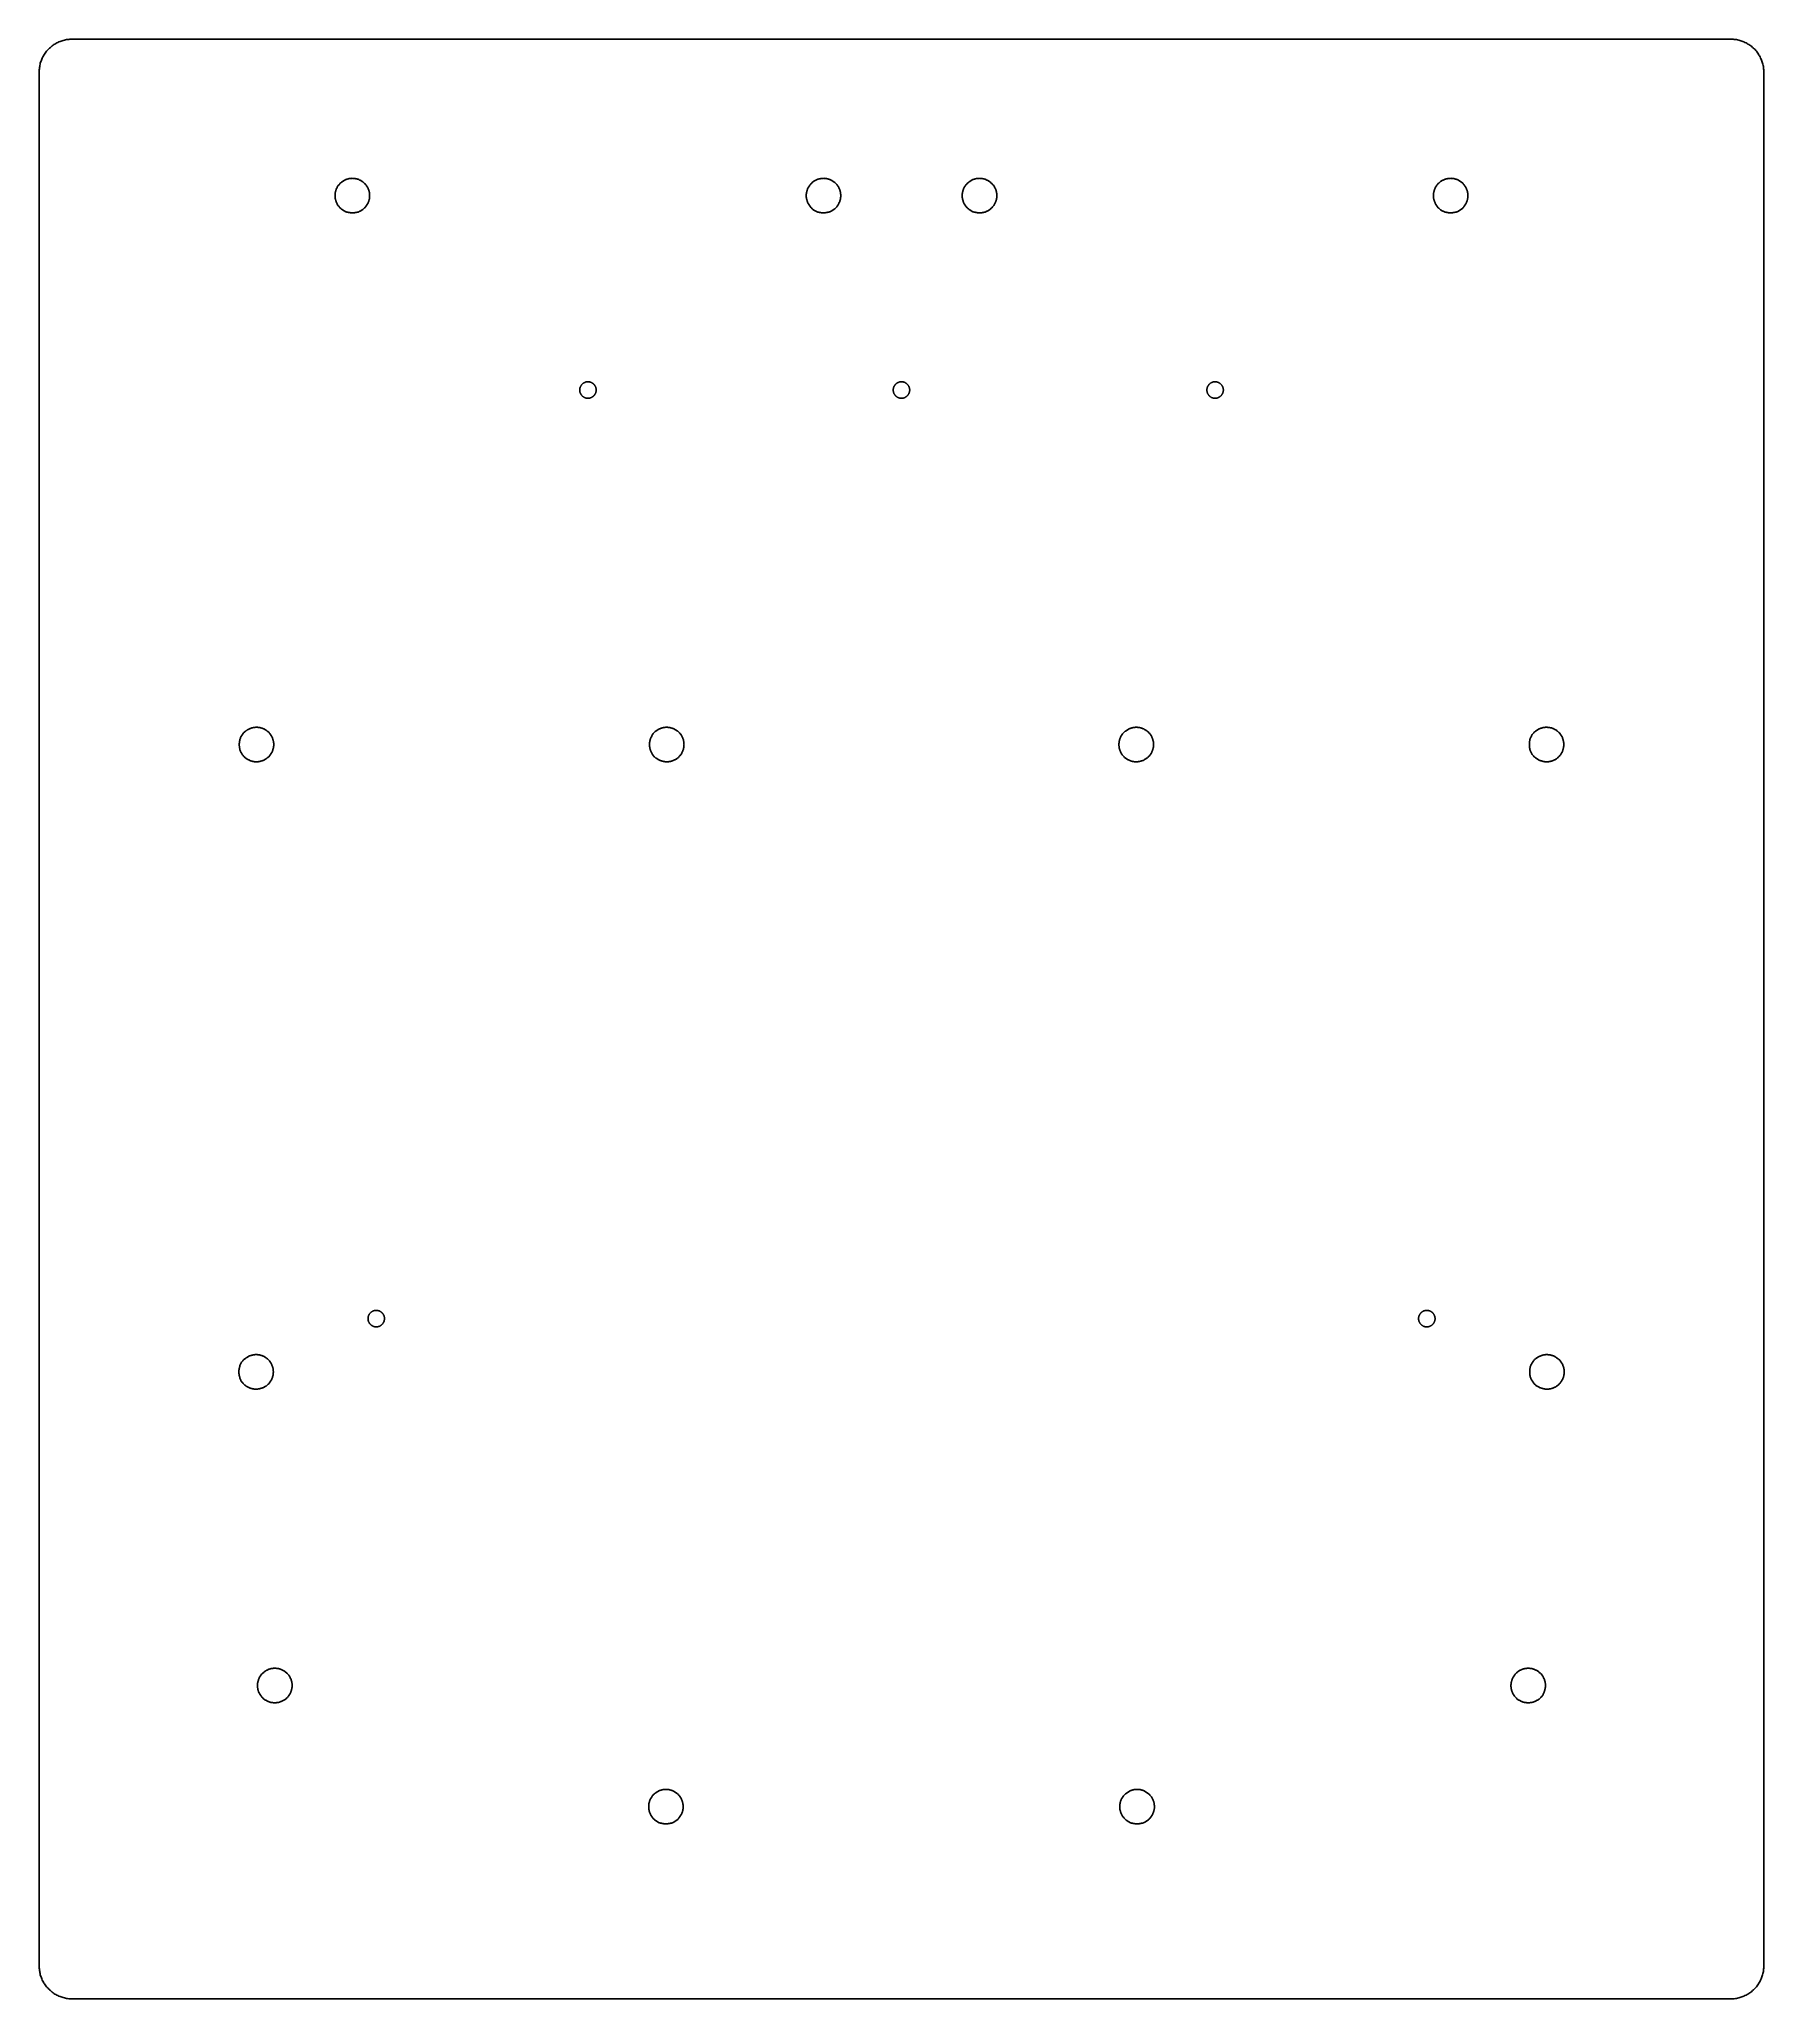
# Model space of a CAD drawing. Header units: millimetres. Extents: x 93 to 198, y -211 to -92.
import ezdxf

# ---------------------------------------------------------------- set-up
doc = ezdxf.new("R2010")
doc.units = ezdxf.units.MM
doc.layers.add('bottom_plate', color=18, linetype='Continuous', true_color=0x000000)

msp = doc.modelspace()

# ---------------------------------------------------------------- linework, layer by layer
at = {"layer": 'bottom_plate'}
for p, q in [((94.07, -92.82), (94.02, -92.86)), ((94.13, -92.78), (94.07, -92.82)), ((94.18, -92.74), (94.13, -92.78)), ((94.24, -92.71), (94.18, -92.74)), ((94.3, -92.67), (94.24, -92.71)), ((94.36, -92.64), (94.3, -92.67)), ((94.42, -92.61), (94.36, -92.64)), ((94.48, -92.58), (94.42, -92.61)), ((94.55, -92.55), (94.48, -92.58)), ((94.61, -92.53), (94.55, -92.55)), ((94.68, -92.51), (94.61, -92.53)), ((94.74, -92.49), (94.68, -92.51)), ((94.81, -92.47), (94.74, -92.49)), ((94.87, -92.46), (94.81, -92.47)), ((94.94, -92.44), (94.87, -92.46)), ((95.01, -92.43), (94.94, -92.44)), ((95.08, -92.43), (95.01, -92.43)), ((95.14, -92.42), (95.08, -92.43)), ((95.21, -92.42), (95.14, -92.42)), ((95.28, -92.41), (95.21, -92.42)), ((196.06, -92.41), (95.28, -92.41)), ((196.12, -92.42), (196.06, -92.41)), ((196.19, -92.42), (196.12, -92.42)), ((196.26, -92.43), (196.19, -92.42)), ((196.33, -92.43), (196.26, -92.43)), ((196.39, -92.44), (196.33, -92.43)), ((196.46, -92.46), (196.39, -92.44)), ((196.53, -92.47), (196.46, -92.46)), ((196.59, -92.49), (196.53, -92.47)), ((196.66, -92.51), (196.59, -92.49)), ((196.72, -92.53), (196.66, -92.51)), ((196.79, -92.55), (196.72, -92.53)), ((196.85, -92.58), (196.79, -92.55)), ((196.91, -92.61), (196.85, -92.58)), ((196.98, -92.64), (196.91, -92.61)), ((197.04, -92.67), (196.98, -92.64)), ((197.09, -92.71), (197.04, -92.67)), ((197.15, -92.74), (197.09, -92.71)), ((197.21, -92.78), (197.15, -92.74)), ((197.26, -92.82), (197.21, -92.78)), ((197.32, -92.86), (197.26, -92.82)), ((93.32, -94.01), (93.31, -94.07)), ((93.34, -93.94), (93.32, -94.01)), ((93.35, -93.88), (93.34, -93.94)), ((93.37, -93.81), (93.35, -93.88)), ((93.4, -93.74), (93.37, -93.81)), ((93.42, -93.68), (93.4, -93.74)), ((93.45, -93.62), (93.42, -93.68)), ((93.47, -93.56), (93.45, -93.62)), ((93.5, -93.49), (93.47, -93.56)), ((93.54, -93.43), (93.5, -93.49)), ((93.57, -93.38), (93.54, -93.43)), ((93.61, -93.32), (93.57, -93.38)), ((93.65, -93.26), (93.61, -93.32)), ((93.69, -93.21), (93.65, -93.26)), ((93.73, -93.15), (93.69, -93.21)), ((93.77, -93.1), (93.73, -93.15)), ((93.82, -93.05), (93.77, -93.1)), ((93.87, -93), (93.82, -93.05)), ((93.91, -92.95), (93.87, -93)), ((93.97, -92.91), (93.91, -92.95)), ((94.02, -92.86), (93.97, -92.91)), ((197.37, -92.91), (197.32, -92.86)), ((197.42, -92.95), (197.37, -92.91)), ((197.47, -93), (197.42, -92.95)), ((197.52, -93.05), (197.47, -93)), ((197.56, -93.1), (197.52, -93.05)), ((197.61, -93.15), (197.56, -93.1)), ((197.65, -93.21), (197.61, -93.15)), ((197.69, -93.26), (197.65, -93.21)), ((197.73, -93.32), (197.69, -93.26)), ((197.76, -93.38), (197.73, -93.32)), ((197.8, -93.43), (197.76, -93.38)), ((197.83, -93.49), (197.8, -93.43)), ((197.86, -93.56), (197.83, -93.49)), ((197.89, -93.62), (197.86, -93.56)), ((197.92, -93.68), (197.89, -93.62)), ((197.94, -93.74), (197.92, -93.68)), ((197.96, -93.81), (197.94, -93.74)), ((197.98, -93.88), (197.96, -93.81)), ((198, -93.94), (197.98, -93.88)), ((198.01, -94.01), (198, -93.94)), ((198.03, -94.07), (198.01, -94.01)), ((93.29, -94.21), (93.28, -94.28)), ((93.28, -94.28), (93.28, -94.35)), ((93.28, -94.35), (93.28, -94.41)), ((93.28, -94.41), (93.28, -209.43)), ((93.3, -94.14), (93.29, -94.21)), ((93.31, -94.07), (93.3, -94.14)), ((198.04, -94.14), (198.03, -94.07)), ((198.04, -94.21), (198.04, -94.14)), ((198.05, -94.28), (198.04, -94.21)), ((198.05, -94.35), (198.05, -94.28)), ((198.06, -94.41), (198.05, -94.35)), ((198.06, -209.43), (198.06, -94.41)), ((111.57, -101.16), (111.6, -101.14)), ((111.6, -101.14), (111.63, -101.11)), ((111.63, -101.11), (111.65, -101.09)), ((111.65, -101.09), (111.68, -101.07)), ((111.68, -101.07), (111.71, -101.05)), ((111.71, -101.05), (111.74, -101.03)), ((111.74, -101.03), (111.77, -101.01)), ((111.77, -101.01), (111.81, -100.99)), ((111.81, -100.99), (111.84, -100.97)), ((111.84, -100.97), (111.87, -100.96)), ((111.87, -100.96), (111.91, -100.94)), ((111.91, -100.94), (111.94, -100.93)), ((111.94, -100.93), (111.97, -100.92)), ((111.97, -100.92), (112.01, -100.91)), ((112.01, -100.91), (112.04, -100.9)), ((112.04, -100.9), (112.08, -100.89)), ((112.08, -100.89), (112.11, -100.88)), ((112.11, -100.88), (112.15, -100.88)), ((112.15, -100.88), (112.19, -100.87)), ((112.19, -100.87), (112.22, -100.87)), ((112.22, -100.87), (112.26, -100.87)), ((112.26, -100.87), (112.3, -100.86)), ((112.3, -100.86), (112.33, -100.87)), ((112.33, -100.87), (112.37, -100.87)), ((112.37, -100.87), (112.41, -100.87)), ((112.41, -100.87), (112.44, -100.87)), ((112.44, -100.87), (112.48, -100.88)), ((112.48, -100.88), (112.51, -100.89)), ((112.51, -100.89), (112.55, -100.89)), ((112.55, -100.89), (112.58, -100.9)), ((112.58, -100.9), (112.62, -100.91)), ((112.62, -100.91), (112.65, -100.92)), ((112.65, -100.92), (112.69, -100.94)), ((112.69, -100.94), (112.72, -100.95)), ((112.72, -100.95), (112.75, -100.97)), ((112.75, -100.97), (112.79, -100.98)), ((112.79, -100.98), (112.82, -101)), ((112.82, -101), (112.85, -101.02)), ((112.85, -101.02), (112.88, -101.04)), ((112.88, -101.04), (112.91, -101.06)), ((112.91, -101.06), (112.94, -101.08)), ((112.94, -101.08), (112.97, -101.1)), ((112.97, -101.1), (113, -101.13)), ((113, -101.13), (113.02, -101.15)), ((113.02, -101.15), (113.05, -101.18)), ((140.21, -101.15), (140.18, -101.18)), ((140.24, -101.13), (140.21, -101.15)), ((140.27, -101.1), (140.24, -101.13)), ((140.29, -101.08), (140.27, -101.1)), ((140.32, -101.06), (140.29, -101.08)), ((140.35, -101.04), (140.32, -101.06)), ((140.38, -101.02), (140.35, -101.04)), ((140.42, -101), (140.38, -101.02)), ((140.45, -100.98), (140.42, -101)), ((140.48, -100.97), (140.45, -100.98)), ((140.51, -100.95), (140.48, -100.97)), ((140.55, -100.94), (140.51, -100.95)), ((140.58, -100.92), (140.55, -100.94)), ((140.62, -100.91), (140.58, -100.92)), ((140.65, -100.9), (140.62, -100.91)), ((140.69, -100.89), (140.65, -100.9)), ((140.72, -100.89), (140.69, -100.89)), ((140.76, -100.88), (140.72, -100.89)), ((140.79, -100.87), (140.76, -100.88)), ((140.83, -100.87), (140.79, -100.87)), ((140.87, -100.87), (140.83, -100.87)), ((140.9, -100.87), (140.87, -100.87)), ((140.94, -100.86), (140.9, -100.87)), ((140.98, -100.87), (140.94, -100.86)), ((141.01, -100.87), (140.98, -100.87)), ((141.05, -100.87), (141.01, -100.87)), ((141.08, -100.88), (141.05, -100.87)), ((141.12, -100.88), (141.08, -100.88)), ((141.16, -100.89), (141.12, -100.88)), ((141.19, -100.9), (141.16, -100.89)), ((141.23, -100.91), (141.19, -100.9)), ((141.26, -100.92), (141.23, -100.91)), ((141.3, -100.93), (141.26, -100.92)), ((141.33, -100.94), (141.3, -100.93)), ((141.36, -100.96), (141.33, -100.94)), ((141.4, -100.97), (141.36, -100.96)), ((141.43, -100.99), (141.4, -100.97)), ((141.46, -101.01), (141.43, -100.99)), ((141.49, -101.03), (141.46, -101.01)), ((141.52, -101.05), (141.49, -101.03)), ((141.55, -101.07), (141.52, -101.05)), ((141.58, -101.09), (141.55, -101.07)), ((141.61, -101.11), (141.58, -101.09)), ((141.64, -101.14), (141.61, -101.11)), ((141.66, -101.16), (141.64, -101.14)), ((149.67, -101.16), (149.7, -101.14)), ((149.7, -101.14), (149.73, -101.11)), ((149.73, -101.11), (149.75, -101.09)), ((149.75, -101.09), (149.78, -101.07)), ((149.78, -101.07), (149.81, -101.05)), ((149.81, -101.05), (149.84, -101.03)), ((149.84, -101.03), (149.87, -101.01)), ((149.87, -101.01), (149.91, -100.99)), ((149.91, -100.99), (149.94, -100.97)), ((149.94, -100.97), (149.97, -100.96)), ((149.97, -100.96), (150.01, -100.94)), ((150.01, -100.94), (150.04, -100.93)), ((150.04, -100.93), (150.07, -100.92)), ((150.07, -100.92), (150.11, -100.91)), ((150.11, -100.91), (150.14, -100.9)), ((150.14, -100.9), (150.18, -100.89)), ((150.18, -100.89), (150.21, -100.88)), ((150.21, -100.88), (150.25, -100.88)), ((150.25, -100.88), (150.29, -100.87)), ((150.29, -100.87), (150.32, -100.87)), ((150.32, -100.87), (150.36, -100.87)), ((150.36, -100.87), (150.4, -100.86)), ((150.4, -100.86), (150.43, -100.87)), ((150.43, -100.87), (150.47, -100.87)), ((150.47, -100.87), (150.51, -100.87)), ((150.51, -100.87), (150.54, -100.87)), ((150.54, -100.87), (150.58, -100.88)), ((150.58, -100.88), (150.61, -100.89)), ((150.61, -100.89), (150.65, -100.89)), ((150.65, -100.89), (150.68, -100.9)), ((150.68, -100.9), (150.72, -100.91)), ((150.72, -100.91), (150.75, -100.92)), ((150.75, -100.92), (150.79, -100.94)), ((150.79, -100.94), (150.82, -100.95)), ((150.82, -100.95), (150.85, -100.97)), ((150.85, -100.97), (150.89, -100.98)), ((150.89, -100.98), (150.92, -101)), ((150.92, -101), (150.95, -101.02)), ((150.95, -101.02), (150.98, -101.04)), ((150.98, -101.04), (151.01, -101.06)), ((151.01, -101.06), (151.04, -101.08)), ((151.04, -101.08), (151.07, -101.1)), ((151.07, -101.1), (151.1, -101.13)), ((151.1, -101.13), (151.12, -101.15)), ((151.12, -101.15), (151.15, -101.18)), ((178.31, -101.15), (178.28, -101.18)), ((178.34, -101.13), (178.31, -101.15)), ((178.37, -101.1), (178.34, -101.13)), ((178.39, -101.08), (178.37, -101.1)), ((178.42, -101.06), (178.39, -101.08)), ((178.45, -101.04), (178.42, -101.06)), ((178.48, -101.02), (178.45, -101.04)), ((178.52, -101), (178.48, -101.02)), ((178.55, -100.98), (178.52, -101)), ((178.58, -100.97), (178.55, -100.98)), ((178.61, -100.95), (178.58, -100.97)), ((178.65, -100.94), (178.61, -100.95)), ((178.68, -100.92), (178.65, -100.94)), ((178.72, -100.91), (178.68, -100.92)), ((178.75, -100.9), (178.72, -100.91)), ((178.79, -100.89), (178.75, -100.9)), ((178.82, -100.89), (178.79, -100.89)), ((178.86, -100.88), (178.82, -100.89)), ((178.89, -100.87), (178.86, -100.88)), ((178.93, -100.87), (178.89, -100.87)), ((178.97, -100.87), (178.93, -100.87)), ((179, -100.87), (178.97, -100.87)), ((179.04, -100.86), (179, -100.87)), ((179.08, -100.87), (179.04, -100.86)), ((179.11, -100.87), (179.08, -100.87)), ((179.15, -100.87), (179.11, -100.87)), ((179.18, -100.88), (179.15, -100.87)), ((179.22, -100.88), (179.18, -100.88)), ((179.26, -100.89), (179.22, -100.88)), ((179.29, -100.9), (179.26, -100.89)), ((179.33, -100.91), (179.29, -100.9)), ((179.36, -100.92), (179.33, -100.91)), ((179.4, -100.93), (179.36, -100.92)), ((179.43, -100.94), (179.4, -100.93)), ((179.46, -100.96), (179.43, -100.94)), ((179.5, -100.97), (179.46, -100.96)), ((179.53, -100.99), (179.5, -100.97)), ((179.56, -101.01), (179.53, -100.99)), ((179.59, -101.03), (179.56, -101.01)), ((179.62, -101.05), (179.59, -101.03)), ((179.65, -101.07), (179.62, -101.05)), ((179.68, -101.09), (179.65, -101.07)), ((179.71, -101.11), (179.68, -101.09)), ((179.74, -101.14), (179.71, -101.11)), ((179.76, -101.16), (179.74, -101.14)), ((111.26, -101.81), (111.27, -101.77)), ((111.26, -101.84), (111.26, -101.81)), ((111.26, -101.88), (111.26, -101.84)), ((111.26, -101.91), (111.26, -101.88)), ((111.26, -101.95), (111.26, -101.91)), ((111.26, -101.99), (111.26, -101.95)), ((111.26, -102.02), (111.26, -101.99)), ((111.27, -102.06), (111.26, -102.02)), ((111.27, -101.73), (111.28, -101.7)), ((111.27, -101.77), (111.27, -101.73)), ((111.27, -102.1), (111.27, -102.06)), ((111.28, -102.13), (111.27, -102.1)), ((111.28, -101.7), (111.29, -101.66)), ((111.29, -102.17), (111.28, -102.13)), ((111.29, -101.66), (111.3, -101.63)), ((111.3, -102.2), (111.29, -102.17)), ((111.3, -101.63), (111.31, -101.59)), ((111.31, -102.24), (111.3, -102.2)), ((111.31, -101.59), (111.32, -101.56)), ((111.32, -102.27), (111.31, -102.24)), ((111.32, -101.56), (111.33, -101.52)), ((111.33, -102.31), (111.32, -102.27)), ((111.33, -101.52), (111.34, -101.49)), ((111.34, -102.34), (111.33, -102.31)), ((111.34, -101.49), (111.36, -101.46)), ((111.36, -102.37), (111.34, -102.34)), ((111.36, -101.46), (111.38, -101.42)), ((111.38, -101.42), (111.39, -101.39)), ((111.39, -101.39), (111.41, -101.36)), ((111.41, -101.36), (111.43, -101.33)), ((111.43, -101.33), (111.45, -101.3)), ((111.45, -101.3), (111.48, -101.27)), ((111.48, -101.27), (111.5, -101.24)), ((111.5, -101.24), (111.52, -101.22)), ((111.52, -101.22), (111.55, -101.19)), ((111.55, -101.19), (111.57, -101.16)), ((113.05, -101.18), (113.08, -101.2)), ((113.08, -101.2), (113.1, -101.23)), ((113.1, -101.23), (113.12, -101.26)), ((113.12, -101.26), (113.15, -101.29)), ((113.15, -101.29), (113.17, -101.32)), ((113.17, -101.32), (113.19, -101.35)), ((113.19, -101.35), (113.21, -101.38)), ((113.21, -101.38), (113.22, -101.41)), ((113.22, -101.41), (113.24, -101.44)), ((113.24, -101.44), (113.26, -101.47)), ((113.26, -101.47), (113.27, -101.51)), ((113.27, -102.32), (113.26, -102.36)), ((113.27, -101.51), (113.29, -101.54)), ((113.29, -102.29), (113.27, -102.32)), ((113.29, -101.54), (113.3, -101.57)), ((113.3, -102.25), (113.29, -102.29)), ((113.3, -101.57), (113.31, -101.61)), ((113.31, -102.22), (113.3, -102.25)), ((113.31, -101.61), (113.32, -101.64)), ((113.32, -102.19), (113.31, -102.22)), ((113.32, -101.64), (113.33, -101.68)), ((113.33, -102.15), (113.32, -102.19)), ((113.33, -101.68), (113.34, -101.72)), ((113.34, -102.11), (113.33, -102.15)), ((113.34, -101.72), (113.34, -101.75)), ((113.34, -101.75), (113.35, -101.79)), ((113.35, -102.04), (113.34, -102.08)), ((113.34, -102.08), (113.34, -102.11)), ((113.35, -101.79), (113.35, -101.82)), ((113.35, -101.82), (113.35, -101.86)), ((113.35, -101.86), (113.35, -101.9)), ((113.35, -101.9), (113.35, -101.93)), ((113.35, -101.93), (113.35, -101.97)), ((113.35, -101.97), (113.35, -102.01)), ((113.35, -102.01), (113.35, -102.04)), ((139.89, -101.79), (139.88, -101.82)), ((139.88, -101.82), (139.88, -101.86)), ((139.88, -101.86), (139.88, -101.9)), ((139.88, -101.9), (139.88, -101.93)), ((139.88, -101.93), (139.88, -101.97)), ((139.88, -101.97), (139.88, -102.01)), ((139.88, -102.01), (139.89, -102.04)), ((139.9, -101.72), (139.89, -101.75)), ((139.89, -101.75), (139.89, -101.79)), ((139.89, -102.04), (139.89, -102.08)), ((139.89, -102.08), (139.9, -102.11)), ((139.91, -101.68), (139.9, -101.72)), ((139.9, -102.11), (139.91, -102.15)), ((139.92, -101.64), (139.91, -101.68)), ((139.91, -102.15), (139.92, -102.19)), ((139.93, -101.61), (139.92, -101.64)), ((139.92, -102.19), (139.93, -102.22)), ((139.94, -101.57), (139.93, -101.61)), ((139.93, -102.22), (139.94, -102.25)), ((139.95, -101.54), (139.94, -101.57)), ((139.94, -102.25), (139.95, -102.29)), ((139.96, -101.51), (139.95, -101.54)), ((139.95, -102.29), (139.96, -102.32)), ((139.98, -101.47), (139.96, -101.51)), ((139.96, -102.32), (139.98, -102.36)), ((139.99, -101.44), (139.98, -101.47)), ((140.01, -101.41), (139.99, -101.44)), ((140.03, -101.38), (140.01, -101.41)), ((140.05, -101.35), (140.03, -101.38)), ((140.07, -101.32), (140.05, -101.35)), ((140.09, -101.29), (140.07, -101.32)), ((140.11, -101.26), (140.09, -101.29)), ((140.13, -101.23), (140.11, -101.26)), ((140.16, -101.2), (140.13, -101.23)), ((140.18, -101.18), (140.16, -101.2)), ((141.69, -101.19), (141.66, -101.16)), ((141.71, -101.22), (141.69, -101.19)), ((141.74, -101.24), (141.71, -101.22)), ((141.76, -101.27), (141.74, -101.24)), ((141.78, -101.3), (141.76, -101.27)), ((141.8, -101.33), (141.78, -101.3)), ((141.82, -101.36), (141.8, -101.33)), ((141.84, -101.39), (141.82, -101.36)), ((141.86, -101.42), (141.84, -101.39)), ((141.87, -101.46), (141.86, -101.42)), ((141.89, -101.49), (141.87, -101.46)), ((141.87, -102.37), (141.89, -102.34)), ((141.9, -101.52), (141.89, -101.49)), ((141.89, -102.34), (141.9, -102.31)), ((141.92, -101.56), (141.9, -101.52)), ((141.9, -102.31), (141.92, -102.27)), ((141.93, -101.59), (141.92, -101.56)), ((141.92, -102.27), (141.93, -102.24)), ((141.94, -101.63), (141.93, -101.59)), ((141.93, -102.24), (141.94, -102.2)), ((141.95, -101.66), (141.94, -101.63)), ((141.94, -102.2), (141.95, -102.17)), ((141.96, -101.7), (141.95, -101.66)), ((141.95, -102.17), (141.96, -102.13)), ((141.96, -101.73), (141.96, -101.7)), ((141.97, -101.77), (141.96, -101.73)), ((141.96, -102.1), (141.97, -102.06)), ((141.96, -102.13), (141.96, -102.1)), ((141.97, -101.81), (141.97, -101.77)), ((141.98, -101.84), (141.97, -101.81)), ((141.97, -102.02), (141.98, -101.99)), ((141.97, -102.06), (141.97, -102.02)), ((141.98, -101.88), (141.98, -101.84)), ((141.98, -101.91), (141.98, -101.88)), ((141.98, -101.95), (141.98, -101.91)), ((141.98, -101.99), (141.98, -101.95)), ((149.36, -101.81), (149.37, -101.77)), ((149.36, -101.84), (149.36, -101.81)), ((149.36, -101.88), (149.36, -101.84)), ((149.36, -101.91), (149.36, -101.88)), ((149.36, -101.95), (149.36, -101.91)), ((149.36, -101.99), (149.36, -101.95)), ((149.36, -102.02), (149.36, -101.99)), ((149.37, -102.06), (149.36, -102.02)), ((149.37, -101.73), (149.38, -101.7)), ((149.37, -101.77), (149.37, -101.73)), ((149.37, -102.1), (149.37, -102.06)), ((149.38, -102.13), (149.37, -102.1)), ((149.38, -101.7), (149.39, -101.66)), ((149.39, -102.17), (149.38, -102.13)), ((149.39, -101.66), (149.4, -101.63)), ((149.4, -102.2), (149.39, -102.17)), ((149.4, -101.63), (149.41, -101.59)), ((149.41, -102.24), (149.4, -102.2)), ((149.41, -101.59), (149.42, -101.56)), ((149.42, -102.27), (149.41, -102.24)), ((149.42, -101.56), (149.43, -101.52)), ((149.43, -102.31), (149.42, -102.27)), ((149.43, -101.52), (149.44, -101.49)), ((149.44, -102.34), (149.43, -102.31)), ((149.44, -101.49), (149.46, -101.46)), ((149.46, -102.37), (149.44, -102.34)), ((149.46, -101.46), (149.48, -101.42)), ((149.48, -101.42), (149.49, -101.39)), ((149.49, -101.39), (149.51, -101.36)), ((149.51, -101.36), (149.53, -101.33)), ((149.53, -101.33), (149.55, -101.3)), ((149.55, -101.3), (149.58, -101.27)), ((149.58, -101.27), (149.6, -101.24)), ((149.6, -101.24), (149.62, -101.22)), ((149.62, -101.22), (149.65, -101.19)), ((149.65, -101.19), (149.67, -101.16)), ((151.15, -101.18), (151.18, -101.2)), ((151.18, -101.2), (151.2, -101.23)), ((151.2, -101.23), (151.22, -101.26)), ((151.22, -101.26), (151.25, -101.29)), ((151.25, -101.29), (151.27, -101.32)), ((151.27, -101.32), (151.29, -101.35)), ((151.29, -101.35), (151.31, -101.38)), ((151.31, -101.38), (151.32, -101.41)), ((151.32, -101.41), (151.34, -101.44)), ((151.34, -101.44), (151.36, -101.47)), ((151.36, -101.47), (151.37, -101.51)), ((151.37, -102.32), (151.36, -102.36)), ((151.37, -101.51), (151.39, -101.54)), ((151.39, -102.29), (151.37, -102.32)), ((151.39, -101.54), (151.4, -101.57)), ((151.4, -102.25), (151.39, -102.29)), ((151.4, -101.57), (151.41, -101.61)), ((151.41, -102.22), (151.4, -102.25)), ((151.41, -101.61), (151.42, -101.64)), ((151.42, -102.19), (151.41, -102.22)), ((151.42, -101.64), (151.43, -101.68)), ((151.43, -102.15), (151.42, -102.19)), ((151.43, -101.68), (151.44, -101.72)), ((151.44, -102.11), (151.43, -102.15)), ((151.44, -101.72), (151.44, -101.75)), ((151.44, -101.75), (151.45, -101.79)), ((151.45, -102.04), (151.44, -102.08)), ((151.44, -102.08), (151.44, -102.11)), ((151.45, -101.79), (151.45, -101.82)), ((151.45, -101.82), (151.45, -101.86)), ((151.45, -101.86), (151.45, -101.9)), ((151.45, -101.9), (151.45, -101.93)), ((151.45, -101.93), (151.45, -101.97)), ((151.45, -101.97), (151.45, -102.01)), ((151.45, -102.01), (151.45, -102.04)), ((177.99, -101.79), (177.98, -101.82)), ((177.98, -101.82), (177.98, -101.86)), ((177.98, -101.86), (177.98, -101.9)), ((177.98, -101.9), (177.98, -101.93)), ((177.98, -101.93), (177.98, -101.97)), ((177.98, -101.97), (177.98, -102.01)), ((177.98, -102.01), (177.99, -102.04)), ((178, -101.72), (177.99, -101.75)), ((177.99, -101.75), (177.99, -101.79)), ((177.99, -102.04), (177.99, -102.08)), ((177.99, -102.08), (178, -102.11)), ((178.01, -101.68), (178, -101.72)), ((178, -102.11), (178.01, -102.15)), ((178.02, -101.64), (178.01, -101.68)), ((178.01, -102.15), (178.02, -102.19)), ((178.03, -101.61), (178.02, -101.64)), ((178.02, -102.19), (178.03, -102.22)), ((178.04, -101.57), (178.03, -101.61)), ((178.03, -102.22), (178.04, -102.25)), ((178.05, -101.54), (178.04, -101.57)), ((178.04, -102.25), (178.05, -102.29)), ((178.06, -101.51), (178.05, -101.54)), ((178.05, -102.29), (178.06, -102.32)), ((178.08, -101.47), (178.06, -101.51)), ((178.06, -102.32), (178.08, -102.36)), ((178.09, -101.44), (178.08, -101.47)), ((178.11, -101.41), (178.09, -101.44)), ((178.13, -101.38), (178.11, -101.41)), ((178.15, -101.35), (178.13, -101.38)), ((178.17, -101.32), (178.15, -101.35)), ((178.19, -101.29), (178.17, -101.32)), ((178.21, -101.26), (178.19, -101.29)), ((178.23, -101.23), (178.21, -101.26)), ((178.26, -101.2), (178.23, -101.23)), ((178.28, -101.18), (178.26, -101.2)), ((179.79, -101.19), (179.76, -101.16)), ((179.81, -101.22), (179.79, -101.19)), ((179.84, -101.24), (179.81, -101.22)), ((179.86, -101.27), (179.84, -101.24)), ((179.88, -101.3), (179.86, -101.27)), ((179.9, -101.33), (179.88, -101.3)), ((179.92, -101.36), (179.9, -101.33)), ((179.94, -101.39), (179.92, -101.36)), ((179.96, -101.42), (179.94, -101.39)), ((179.97, -101.46), (179.96, -101.42)), ((179.99, -101.49), (179.97, -101.46)), ((179.97, -102.37), (179.99, -102.34)), ((180, -101.52), (179.99, -101.49)), ((179.99, -102.34), (180, -102.31)), ((180.02, -101.56), (180, -101.52)), ((180, -102.31), (180.02, -102.27)), ((180.03, -101.59), (180.02, -101.56)), ((180.02, -102.27), (180.03, -102.24)), ((180.04, -101.63), (180.03, -101.59)), ((180.03, -102.24), (180.04, -102.2)), ((180.05, -101.66), (180.04, -101.63)), ((180.04, -102.2), (180.05, -102.17)), ((180.06, -101.7), (180.05, -101.66)), ((180.05, -102.17), (180.06, -102.13)), ((180.06, -101.73), (180.06, -101.7)), ((180.07, -101.77), (180.06, -101.73)), ((180.06, -102.1), (180.07, -102.06)), ((180.06, -102.13), (180.06, -102.1)), ((180.07, -101.81), (180.07, -101.77)), ((180.08, -101.84), (180.07, -101.81)), ((180.07, -102.02), (180.08, -101.99)), ((180.07, -102.06), (180.07, -102.02)), ((180.08, -101.88), (180.08, -101.84)), ((180.08, -101.91), (180.08, -101.88)), ((180.08, -101.95), (180.08, -101.91)), ((180.08, -101.99), (180.08, -101.95)), ((111.38, -102.41), (111.36, -102.37)), ((111.39, -102.44), (111.38, -102.41)), ((111.41, -102.47), (111.39, -102.44)), ((111.43, -102.5), (111.41, -102.47)), ((111.45, -102.53), (111.43, -102.5)), ((111.48, -102.56), (111.45, -102.53)), ((111.5, -102.59), (111.48, -102.56)), ((111.52, -102.61), (111.5, -102.59)), ((111.55, -102.64), (111.52, -102.61)), ((111.57, -102.67), (111.55, -102.64)), ((111.6, -102.69), (111.57, -102.67)), ((111.63, -102.72), (111.6, -102.69)), ((111.65, -102.74), (111.63, -102.72)), ((111.68, -102.76), (111.65, -102.74)), ((111.71, -102.78), (111.68, -102.76)), ((111.74, -102.8), (111.71, -102.78)), ((111.77, -102.82), (111.74, -102.8)), ((111.81, -102.84), (111.77, -102.82)), ((111.84, -102.86), (111.81, -102.84)), ((111.87, -102.87), (111.84, -102.86)), ((111.91, -102.89), (111.87, -102.87)), ((111.94, -102.9), (111.91, -102.89)), ((111.97, -102.91), (111.94, -102.9)), ((112.01, -102.92), (111.97, -102.91)), ((112.04, -102.93), (112.01, -102.92)), ((112.08, -102.94), (112.04, -102.93)), ((112.11, -102.95), (112.08, -102.94)), ((112.15, -102.95), (112.11, -102.95)), ((112.19, -102.96), (112.15, -102.95)), ((112.22, -102.96), (112.19, -102.96)), ((112.26, -102.96), (112.22, -102.96)), ((112.3, -102.96), (112.26, -102.96)), ((112.33, -102.96), (112.3, -102.96)), ((112.37, -102.96), (112.33, -102.96)), ((112.41, -102.96), (112.37, -102.96)), ((112.44, -102.96), (112.41, -102.96)), ((112.48, -102.95), (112.44, -102.96)), ((112.51, -102.94), (112.48, -102.95)), ((112.55, -102.94), (112.51, -102.94)), ((112.58, -102.93), (112.55, -102.94)), ((112.62, -102.92), (112.58, -102.93)), ((112.65, -102.91), (112.62, -102.92)), ((112.69, -102.89), (112.65, -102.91)), ((112.72, -102.88), (112.69, -102.89)), ((112.75, -102.86), (112.72, -102.88)), ((112.79, -102.85), (112.75, -102.86)), ((112.82, -102.83), (112.79, -102.85)), ((112.85, -102.81), (112.82, -102.83)), ((112.88, -102.79), (112.85, -102.81)), ((112.91, -102.77), (112.88, -102.79)), ((112.94, -102.75), (112.91, -102.77)), ((112.97, -102.73), (112.94, -102.75)), ((113, -102.7), (112.97, -102.73)), ((113.02, -102.68), (113, -102.7)), ((113.05, -102.65), (113.02, -102.68)), ((113.08, -102.63), (113.05, -102.65)), ((113.1, -102.6), (113.08, -102.63)), ((113.12, -102.57), (113.1, -102.6)), ((113.15, -102.54), (113.12, -102.57)), ((113.17, -102.51), (113.15, -102.54)), ((113.19, -102.48), (113.17, -102.51)), ((113.21, -102.45), (113.19, -102.48)), ((113.22, -102.42), (113.21, -102.45)), ((113.24, -102.39), (113.22, -102.42)), ((113.26, -102.36), (113.24, -102.39)), ((139.98, -102.36), (139.99, -102.39)), ((139.99, -102.39), (140.01, -102.42)), ((140.01, -102.42), (140.03, -102.45)), ((140.03, -102.45), (140.05, -102.48)), ((140.05, -102.48), (140.07, -102.51)), ((140.07, -102.51), (140.09, -102.54)), ((140.09, -102.54), (140.11, -102.57)), ((140.11, -102.57), (140.13, -102.6)), ((140.13, -102.6), (140.16, -102.63)), ((140.16, -102.63), (140.18, -102.65)), ((140.18, -102.65), (140.21, -102.68)), ((140.21, -102.68), (140.24, -102.7)), ((140.24, -102.7), (140.27, -102.73)), ((140.27, -102.73), (140.29, -102.75)), ((140.29, -102.75), (140.32, -102.77)), ((140.32, -102.77), (140.35, -102.79)), ((140.35, -102.79), (140.38, -102.81)), ((140.38, -102.81), (140.42, -102.83)), ((140.42, -102.83), (140.45, -102.85)), ((140.45, -102.85), (140.48, -102.86)), ((140.48, -102.86), (140.51, -102.88)), ((140.51, -102.88), (140.55, -102.89)), ((140.55, -102.89), (140.58, -102.91)), ((140.58, -102.91), (140.62, -102.92)), ((140.62, -102.92), (140.65, -102.93)), ((140.65, -102.93), (140.69, -102.94)), ((140.69, -102.94), (140.72, -102.94)), ((140.72, -102.94), (140.76, -102.95)), ((140.76, -102.95), (140.79, -102.96)), ((140.79, -102.96), (140.83, -102.96)), ((140.83, -102.96), (140.87, -102.96)), ((140.87, -102.96), (140.9, -102.96)), ((140.9, -102.96), (140.94, -102.96)), ((140.94, -102.96), (140.98, -102.96)), ((140.98, -102.96), (141.01, -102.96)), ((141.01, -102.96), (141.05, -102.96)), ((141.05, -102.96), (141.08, -102.95)), ((141.08, -102.95), (141.12, -102.95)), ((141.12, -102.95), (141.16, -102.94)), ((141.16, -102.94), (141.19, -102.93)), ((141.19, -102.93), (141.23, -102.92)), ((141.23, -102.92), (141.26, -102.91)), ((141.26, -102.91), (141.3, -102.9)), ((141.3, -102.9), (141.33, -102.89)), ((141.33, -102.89), (141.36, -102.87)), ((141.36, -102.87), (141.4, -102.86)), ((141.4, -102.86), (141.43, -102.84)), ((141.43, -102.84), (141.46, -102.82)), ((141.46, -102.82), (141.49, -102.8)), ((141.49, -102.8), (141.52, -102.78)), ((141.52, -102.78), (141.55, -102.76)), ((141.55, -102.76), (141.58, -102.74)), ((141.58, -102.74), (141.61, -102.72)), ((141.61, -102.72), (141.64, -102.69)), ((141.64, -102.69), (141.66, -102.67)), ((141.66, -102.67), (141.69, -102.64)), ((141.69, -102.64), (141.71, -102.61)), ((141.71, -102.61), (141.74, -102.59)), ((141.74, -102.59), (141.76, -102.56)), ((141.76, -102.56), (141.78, -102.53)), ((141.78, -102.53), (141.8, -102.5)), ((141.8, -102.5), (141.82, -102.47)), ((141.82, -102.47), (141.84, -102.44)), ((141.84, -102.44), (141.86, -102.41)), ((141.86, -102.41), (141.87, -102.37)), ((149.48, -102.41), (149.46, -102.37)), ((149.49, -102.44), (149.48, -102.41)), ((149.51, -102.47), (149.49, -102.44)), ((149.53, -102.5), (149.51, -102.47)), ((149.55, -102.53), (149.53, -102.5)), ((149.58, -102.56), (149.55, -102.53)), ((149.6, -102.59), (149.58, -102.56)), ((149.62, -102.61), (149.6, -102.59)), ((149.65, -102.64), (149.62, -102.61)), ((149.67, -102.67), (149.65, -102.64)), ((149.7, -102.69), (149.67, -102.67)), ((149.73, -102.72), (149.7, -102.69)), ((149.75, -102.74), (149.73, -102.72)), ((149.78, -102.76), (149.75, -102.74)), ((149.81, -102.78), (149.78, -102.76)), ((149.84, -102.8), (149.81, -102.78)), ((149.87, -102.82), (149.84, -102.8)), ((149.91, -102.84), (149.87, -102.82)), ((149.94, -102.86), (149.91, -102.84)), ((149.97, -102.87), (149.94, -102.86)), ((150.01, -102.89), (149.97, -102.87)), ((150.04, -102.9), (150.01, -102.89)), ((150.07, -102.91), (150.04, -102.9)), ((150.11, -102.92), (150.07, -102.91)), ((150.14, -102.93), (150.11, -102.92)), ((150.18, -102.94), (150.14, -102.93)), ((150.21, -102.95), (150.18, -102.94)), ((150.25, -102.95), (150.21, -102.95)), ((150.29, -102.96), (150.25, -102.95)), ((150.32, -102.96), (150.29, -102.96)), ((150.36, -102.96), (150.32, -102.96)), ((150.4, -102.96), (150.36, -102.96)), ((150.43, -102.96), (150.4, -102.96)), ((150.47, -102.96), (150.43, -102.96)), ((150.51, -102.96), (150.47, -102.96)), ((150.54, -102.96), (150.51, -102.96)), ((150.58, -102.95), (150.54, -102.96)), ((150.61, -102.94), (150.58, -102.95)), ((150.65, -102.94), (150.61, -102.94)), ((150.68, -102.93), (150.65, -102.94)), ((150.72, -102.92), (150.68, -102.93)), ((150.75, -102.91), (150.72, -102.92)), ((150.79, -102.89), (150.75, -102.91)), ((150.82, -102.88), (150.79, -102.89)), ((150.85, -102.86), (150.82, -102.88)), ((150.89, -102.85), (150.85, -102.86)), ((150.92, -102.83), (150.89, -102.85)), ((150.95, -102.81), (150.92, -102.83)), ((150.98, -102.79), (150.95, -102.81)), ((151.01, -102.77), (150.98, -102.79)), ((151.04, -102.75), (151.01, -102.77)), ((151.07, -102.73), (151.04, -102.75)), ((151.1, -102.7), (151.07, -102.73)), ((151.12, -102.68), (151.1, -102.7)), ((151.15, -102.65), (151.12, -102.68)), ((151.18, -102.63), (151.15, -102.65)), ((151.2, -102.6), (151.18, -102.63)), ((151.22, -102.57), (151.2, -102.6)), ((151.25, -102.54), (151.22, -102.57)), ((151.27, -102.51), (151.25, -102.54)), ((151.29, -102.48), (151.27, -102.51)), ((151.31, -102.45), (151.29, -102.48)), ((151.32, -102.42), (151.31, -102.45)), ((151.34, -102.39), (151.32, -102.42)), ((151.36, -102.36), (151.34, -102.39)), ((178.08, -102.36), (178.09, -102.39)), ((178.09, -102.39), (178.11, -102.42)), ((178.11, -102.42), (178.13, -102.45)), ((178.13, -102.45), (178.15, -102.48)), ((178.15, -102.48), (178.17, -102.51)), ((178.17, -102.51), (178.19, -102.54)), ((178.19, -102.54), (178.21, -102.57)), ((178.21, -102.57), (178.23, -102.6)), ((178.23, -102.6), (178.26, -102.63)), ((178.26, -102.63), (178.28, -102.65)), ((178.28, -102.65), (178.31, -102.68)), ((178.31, -102.68), (178.34, -102.7)), ((178.34, -102.7), (178.37, -102.73)), ((178.37, -102.73), (178.39, -102.75)), ((178.39, -102.75), (178.42, -102.77)), ((178.42, -102.77), (178.45, -102.79)), ((178.45, -102.79), (178.48, -102.81)), ((178.48, -102.81), (178.52, -102.83)), ((178.52, -102.83), (178.55, -102.85)), ((178.55, -102.85), (178.58, -102.86)), ((178.58, -102.86), (178.61, -102.88)), ((178.61, -102.88), (178.65, -102.89)), ((178.65, -102.89), (178.68, -102.91)), ((178.68, -102.91), (178.72, -102.92)), ((178.72, -102.92), (178.75, -102.93)), ((178.75, -102.93), (178.79, -102.94)), ((178.79, -102.94), (178.82, -102.94)), ((178.82, -102.94), (178.86, -102.95)), ((178.86, -102.95), (178.89, -102.96)), ((178.89, -102.96), (178.93, -102.96)), ((178.93, -102.96), (178.97, -102.96)), ((178.97, -102.96), (179, -102.96)), ((179, -102.96), (179.04, -102.96)), ((179.04, -102.96), (179.08, -102.96)), ((179.08, -102.96), (179.11, -102.96)), ((179.11, -102.96), (179.15, -102.96)), ((179.15, -102.96), (179.18, -102.95)), ((179.18, -102.95), (179.22, -102.95)), ((179.22, -102.95), (179.26, -102.94)), ((179.26, -102.94), (179.29, -102.93)), ((179.29, -102.93), (179.33, -102.92)), ((179.33, -102.92), (179.36, -102.91)), ((179.36, -102.91), (179.4, -102.9)), ((179.4, -102.9), (179.43, -102.89)), ((179.43, -102.89), (179.46, -102.87)), ((179.46, -102.87), (179.5, -102.86)), ((179.5, -102.86), (179.53, -102.84)), ((179.53, -102.84), (179.56, -102.82)), ((179.56, -102.82), (179.59, -102.8)), ((179.59, -102.8), (179.62, -102.78)), ((179.62, -102.78), (179.65, -102.76)), ((179.65, -102.76), (179.68, -102.74)), ((179.68, -102.74), (179.71, -102.72)), ((179.71, -102.72), (179.74, -102.69)), ((179.74, -102.69), (179.76, -102.67)), ((179.76, -102.67), (179.79, -102.64)), ((179.79, -102.64), (179.81, -102.61)), ((179.81, -102.61), (179.84, -102.59)), ((179.84, -102.59), (179.86, -102.56)), ((179.86, -102.56), (179.88, -102.53)), ((179.88, -102.53), (179.9, -102.5)), ((179.9, -102.5), (179.92, -102.47)), ((179.92, -102.47), (179.94, -102.44)), ((179.94, -102.44), (179.96, -102.41)), ((179.96, -102.41), (179.97, -102.37)), ((126.13, -113.63, -5.15), (126.12, -113.64, -5.15)), ((126.12, -113.64, -5.15), (126.12, -113.66, -5.15)), ((126.12, -113.66, -5.15), (126.12, -113.68, -5.15)), ((126.12, -113.68, -5.15), (126.12, -113.7, -5.15)), ((126.12, -113.7, -5.15), (126.12, -113.71, -5.15)), ((126.12, -113.71, -5.15), (126.12, -113.73, -5.15)), ((126.12, -113.73, -5.15), (126.12, -113.75, -5.15)), ((126.12, -113.75, -5.15), (126.12, -113.76, -5.15)), ((126.12, -113.76, -5.15), (126.12, -113.78, -5.15)), ((126.12, -113.78, -5.15), (126.12, -113.8, -5.15)), ((126.12, -113.8, -5.15), (126.13, -113.82, -5.15)), ((126.14, -113.58, -5.15), (126.13, -113.59, -5.15)), ((126.13, -113.59, -5.15), (126.13, -113.61, -5.15)), ((126.13, -113.61, -5.15), (126.13, -113.63, -5.15)), ((126.13, -113.82, -5.15), (126.13, -113.83, -5.15)), ((126.13, -113.83, -5.15), (126.13, -113.85, -5.15)), ((126.13, -113.85, -5.15), (126.14, -113.87, -5.15)), ((126.15, -113.54, -5.15), (126.14, -113.56, -5.15)), ((126.14, -113.56, -5.15), (126.14, -113.58, -5.15)), ((126.14, -113.87, -5.15), (126.14, -113.88, -5.15)), ((126.14, -113.88, -5.15), (126.15, -113.9, -5.15)), ((126.16, -113.53, -5.15), (126.15, -113.54, -5.15)), ((126.15, -113.9, -5.15), (126.16, -113.92, -5.15)), ((126.17, -113.5, -5.15), (126.16, -113.51, -5.15)), ((126.16, -113.51, -5.15), (126.16, -113.53, -5.15)), ((126.16, -113.92, -5.15), (126.16, -113.93, -5.15)), ((126.16, -113.93, -5.15), (126.17, -113.95, -5.15)), ((126.18, -113.48, -5.15), (126.17, -113.5, -5.15)), ((126.17, -113.95, -5.15), (126.18, -113.96, -5.15)), ((126.19, -113.46, -5.15), (126.18, -113.48, -5.15)), ((126.18, -113.96, -5.15), (126.19, -113.98, -5.15)), ((126.2, -113.45, -5.15), (126.19, -113.46, -5.15)), ((126.19, -113.98, -5.15), (126.2, -113.99, -5.15)), ((126.21, -113.44, -5.15), (126.2, -113.45, -5.15)), ((126.2, -113.99, -5.15), (126.21, -114.01, -5.15)), ((126.22, -113.42, -5.15), (126.21, -113.44, -5.15)), ((126.21, -114.01, -5.15), (126.22, -114.02, -5.15)), ((126.23, -113.41, -5.15), (126.22, -113.42, -5.15)), ((126.22, -114.02, -5.15), (126.23, -114.03, -5.15)), ((126.24, -113.39, -5.15), (126.23, -113.41, -5.15)), ((126.23, -114.03, -5.15), (126.24, -114.05, -5.15)), ((126.25, -113.38, -5.15), (126.24, -113.39, -5.15)), ((126.24, -114.05, -5.15), (126.25, -114.06, -5.15)), ((126.26, -113.37, -5.15), (126.25, -113.38, -5.15)), ((126.25, -114.06, -5.15), (126.26, -114.07, -5.15)), ((126.27, -113.36, -5.15), (126.26, -113.37, -5.15)), ((126.26, -114.07, -5.15), (126.27, -114.09, -5.15)), ((126.29, -113.35, -5.15), (126.27, -113.36, -5.15)), ((126.27, -114.09, -5.15), (126.29, -114.1, -5.15)), ((126.3, -113.33, -5.15), (126.29, -113.35, -5.15)), ((126.29, -114.1, -5.15), (126.3, -114.11, -5.15)), ((126.31, -113.32, -5.15), (126.3, -113.33, -5.15)), ((126.3, -114.11, -5.15), (126.31, -114.12, -5.15)), ((126.33, -113.31, -5.15), (126.31, -113.32, -5.15)), ((126.31, -114.12, -5.15), (126.33, -114.13, -5.15)), ((126.34, -113.3, -5.15), (126.33, -113.31, -5.15)), ((126.33, -114.13, -5.15), (126.34, -114.14, -5.15)), ((126.36, -113.29, -5.15), (126.34, -113.3, -5.15)), ((126.34, -114.14, -5.15), (126.36, -114.15, -5.15)), ((126.37, -113.29, -5.15), (126.36, -113.29, -5.15)), ((126.36, -114.15, -5.15), (126.37, -114.16, -5.15)), ((126.39, -113.28, -5.15), (126.37, -113.29, -5.15)), ((126.37, -114.16, -5.15), (126.39, -114.17, -5.15)), ((126.4, -113.27, -5.15), (126.39, -113.28, -5.15)), ((126.39, -114.17, -5.15), (126.4, -114.17, -5.15)), ((126.42, -113.26, -5.15), (126.4, -113.27, -5.15)), ((126.4, -114.17, -5.15), (126.42, -114.18, -5.15)), ((126.44, -113.26, -5.15), (126.42, -113.26, -5.15)), ((126.42, -114.18, -5.15), (126.44, -114.19, -5.15)), ((126.45, -113.25, -5.15), (126.44, -113.26, -5.15)), ((126.44, -114.19, -5.15), (126.45, -114.19, -5.15)), ((126.47, -113.24, -5.15), (126.45, -113.25, -5.15)), ((126.45, -114.19, -5.15), (126.47, -114.2, -5.15)), ((126.48, -113.24, -5.15), (126.47, -113.24, -5.15)), ((126.47, -114.2, -5.15), (126.48, -114.2, -5.15)), ((126.5, -113.23, -5.15), (126.48, -113.24, -5.15)), ((126.48, -114.2, -5.15), (126.5, -114.21, -5.15)), ((126.52, -113.23, -5.15), (126.5, -113.23, -5.15)), ((126.5, -114.21, -5.15), (126.52, -114.21, -5.15)), ((126.54, -113.23, -5.15), (126.52, -113.23, -5.15)), ((126.52, -114.21, -5.15), (126.54, -114.21, -5.15)), ((126.55, -113.23, -5.15), (126.54, -113.23, -5.15)), ((126.54, -114.21, -5.15), (126.55, -114.22, -5.15)), ((126.57, -113.22, -5.15), (126.55, -113.23, -5.15)), ((126.55, -114.22, -5.15), (126.57, -114.22, -5.15)), ((126.59, -113.22, -5.15), (126.57, -113.22, -5.15)), ((126.57, -114.22, -5.15), (126.59, -114.22, -5.15)), ((126.6, -113.22, -5.15), (126.59, -113.22, -5.15)), ((126.59, -114.22, -5.15), (126.6, -114.22, -5.15)), ((126.62, -113.22, -5.15), (126.6, -113.22, -5.15)), ((126.6, -114.22, -5.15), (126.62, -114.22, -5.15)), ((126.64, -113.22, -5.15), (126.62, -113.22, -5.15)), ((126.62, -114.22, -5.15), (126.64, -114.22, -5.15)), ((126.66, -113.22, -5.15), (126.64, -113.22, -5.15)), ((126.64, -114.22, -5.15), (126.66, -114.22, -5.15)), ((126.67, -113.22, -5.15), (126.66, -113.22, -5.15)), ((126.66, -114.22, -5.15), (126.67, -114.22, -5.15)), ((126.69, -113.23, -5.15), (126.67, -113.22, -5.15)), ((126.67, -114.22, -5.15), (126.69, -114.22, -5.15)), ((126.71, -113.23, -5.15), (126.69, -113.23, -5.15)), ((126.69, -114.22, -5.15), (126.71, -114.21, -5.15)), ((126.73, -113.23, -5.15), (126.71, -113.23, -5.15)), ((126.71, -114.21, -5.15), (126.73, -114.21, -5.15)), ((126.74, -113.24, -5.15), (126.73, -113.23, -5.15)), ((126.73, -114.21, -5.15), (126.74, -114.21, -5.15)), ((126.76, -113.24, -5.15), (126.74, -113.24, -5.15)), ((126.74, -114.21, -5.15), (126.76, -114.2, -5.15)), ((126.78, -113.25, -5.15), (126.76, -113.24, -5.15)), ((126.76, -114.2, -5.15), (126.78, -114.2, -5.15)), ((126.79, -113.25, -5.15), (126.78, -113.25, -5.15)), ((126.78, -114.2, -5.15), (126.79, -114.19, -5.15)), ((126.81, -113.26, -5.15), (126.79, -113.25, -5.15)), ((126.79, -114.19, -5.15), (126.81, -114.18, -5.15)), ((126.82, -113.27, -5.15), (126.81, -113.26, -5.15)), ((126.81, -114.18, -5.15), (126.82, -114.18, -5.15)), ((126.84, -113.27, -5.15), (126.82, -113.27, -5.15)), ((126.82, -114.18, -5.15), (126.84, -114.17, -5.15)), ((126.85, -113.28, -5.15), (126.84, -113.27, -5.15)), ((126.84, -114.17, -5.15), (126.85, -114.16, -5.15)), ((126.87, -113.29, -5.15), (126.85, -113.28, -5.15)), ((126.85, -114.16, -5.15), (126.87, -114.15, -5.15)), ((126.88, -113.3, -5.15), (126.87, -113.29, -5.15)), ((126.87, -114.15, -5.15), (126.88, -114.14, -5.15)), ((126.9, -113.31, -5.15), (126.88, -113.3, -5.15)), ((126.88, -114.14, -5.15), (126.9, -114.13, -5.15)), ((126.91, -113.32, -5.15), (126.9, -113.31, -5.15)), ((126.9, -114.13, -5.15), (126.91, -114.12, -5.15)), ((126.93, -113.33, -5.15), (126.91, -113.32, -5.15)), ((126.91, -114.12, -5.15), (126.93, -114.11, -5.15)), ((126.94, -113.34, -5.15), (126.93, -113.33, -5.15)), ((126.93, -114.11, -5.15), (126.94, -114.1, -5.15)), ((126.95, -113.35, -5.15), (126.94, -113.34, -5.15)), ((126.94, -114.1, -5.15), (126.95, -114.09, -5.15)), ((126.97, -113.36, -5.15), (126.95, -113.35, -5.15)), ((126.95, -114.09, -5.15), (126.97, -114.08, -5.15)), ((126.98, -113.38, -5.15), (126.97, -113.36, -5.15)), ((126.97, -114.08, -5.15), (126.98, -114.07, -5.15)), ((126.99, -113.39, -5.15), (126.98, -113.38, -5.15)), ((126.98, -114.07, -5.15), (126.99, -114.05, -5.15)), ((127, -113.4, -5.15), (126.99, -113.39, -5.15)), ((126.99, -114.05, -5.15), (127, -114.04, -5.15)), ((127.01, -113.41, -5.15), (127, -113.4, -5.15)), ((127, -114.04, -5.15), (127.01, -114.03, -5.15)), ((127.02, -113.43, -5.15), (127.01, -113.41, -5.15)), ((127.01, -114.03, -5.15), (127.02, -114.01, -5.15)), ((127.03, -113.44, -5.15), (127.02, -113.43, -5.15)), ((127.02, -114.01, -5.15), (127.03, -114, -5.15)), ((127.04, -113.46, -5.15), (127.03, -113.44, -5.15)), ((127.03, -114, -5.15), (127.04, -113.98, -5.15)), ((127.05, -113.47, -5.15), (127.04, -113.46, -5.15)), ((127.04, -113.98, -5.15), (127.05, -113.97, -5.15)), ((127.06, -113.49, -5.15), (127.05, -113.47, -5.15)), ((127.05, -113.97, -5.15), (127.06, -113.95, -5.15)), ((127.07, -113.5, -5.15), (127.06, -113.49, -5.15)), ((127.06, -113.95, -5.15), (127.07, -113.94, -5.15)), ((127.07, -113.52, -5.15), (127.07, -113.5, -5.15)), ((127.08, -113.53, -5.15), (127.07, -113.52, -5.15)), ((127.07, -113.92, -5.15), (127.08, -113.91, -5.15)), ((127.07, -113.94, -5.15), (127.07, -113.92, -5.15)), ((127.09, -113.55, -5.15), (127.08, -113.53, -5.15)), ((127.08, -113.91, -5.15), (127.09, -113.89, -5.15)), ((127.09, -113.57, -5.15), (127.09, -113.55, -5.15)), ((127.1, -113.58, -5.15), (127.09, -113.57, -5.15)), ((127.09, -113.87, -5.15), (127.1, -113.86, -5.15)), ((127.09, -113.89, -5.15), (127.09, -113.87, -5.15)), ((127.1, -113.6, -5.15), (127.1, -113.58, -5.15)), ((127.11, -113.62, -5.15), (127.1, -113.6, -5.15)), ((127.1, -113.84, -5.15), (127.11, -113.82, -5.15)), ((127.1, -113.86, -5.15), (127.1, -113.84, -5.15)), ((127.11, -113.63, -5.15), (127.11, -113.62, -5.15)), ((127.11, -113.65, -5.15), (127.11, -113.63, -5.15)), ((127.11, -113.67, -5.15), (127.11, -113.65, -5.15)), ((127.12, -113.69, -5.15), (127.11, -113.67, -5.15)), ((127.11, -113.77, -5.15), (127.12, -113.76, -5.15)), ((127.11, -113.79, -5.15), (127.11, -113.77, -5.15)), ((127.11, -113.81, -5.15), (127.11, -113.79, -5.15)), ((127.11, -113.82, -5.15), (127.11, -113.81, -5.15)), ((127.12, -113.7, -5.15), (127.12, -113.69, -5.15)), ((127.12, -113.72, -5.15), (127.12, -113.7, -5.15)), ((127.12, -113.74, -5.15), (127.12, -113.72, -5.15)), ((127.12, -113.76, -5.15), (127.12, -113.74, -5.15)), ((145.18, -113.63, -5.15), (145.17, -113.64, -5.15)), ((145.17, -113.64, -5.15), (145.17, -113.66, -5.15)), ((145.17, -113.66, -5.15), (145.17, -113.68, -5.15)), ((145.17, -113.68, -5.15), (145.17, -113.7, -5.15)), ((145.17, -113.7, -5.15), (145.17, -113.71, -5.15)), ((145.17, -113.71, -5.15), (145.17, -113.73, -5.15)), ((145.17, -113.73, -5.15), (145.17, -113.75, -5.15)), ((145.17, -113.75, -5.15), (145.17, -113.76, -5.15)), ((145.17, -113.76, -5.15), (145.17, -113.78, -5.15)), ((145.17, -113.78, -5.15), (145.17, -113.8, -5.15)), ((145.17, -113.8, -5.15), (145.18, -113.82, -5.15)), ((145.19, -113.58, -5.15), (145.18, -113.59, -5.15)), ((145.18, -113.59, -5.15), (145.18, -113.61, -5.15)), ((145.18, -113.61, -5.15), (145.18, -113.63, -5.15)), ((145.18, -113.82, -5.15), (145.18, -113.83, -5.15)), ((145.18, -113.83, -5.15), (145.18, -113.85, -5.15)), ((145.18, -113.85, -5.15), (145.19, -113.87, -5.15)), ((145.2, -113.54, -5.15), (145.19, -113.56, -5.15)), ((145.19, -113.56, -5.15), (145.19, -113.58, -5.15)), ((145.19, -113.87, -5.15), (145.19, -113.88, -5.15)), ((145.19, -113.88, -5.15), (145.2, -113.9, -5.15)), ((145.21, -113.53, -5.15), (145.2, -113.54, -5.15)), ((145.2, -113.9, -5.15), (145.21, -113.92, -5.15)), ((145.22, -113.5, -5.15), (145.21, -113.51, -5.15)), ((145.21, -113.51, -5.15), (145.21, -113.53, -5.15)), ((145.21, -113.92, -5.15), (145.21, -113.93, -5.15)), ((145.21, -113.93, -5.15), (145.22, -113.95, -5.15)), ((145.23, -113.48, -5.15), (145.22, -113.5, -5.15)), ((145.22, -113.95, -5.15), (145.23, -113.96, -5.15)), ((145.24, -113.46, -5.15), (145.23, -113.48, -5.15)), ((145.23, -113.96, -5.15), (145.24, -113.98, -5.15)), ((145.25, -113.45, -5.15), (145.24, -113.46, -5.15)), ((145.24, -113.98, -5.15), (145.25, -113.99, -5.15)), ((145.26, -113.44, -5.15), (145.25, -113.45, -5.15)), ((145.25, -113.99, -5.15), (145.26, -114.01, -5.15)), ((145.27, -113.42, -5.15), (145.26, -113.44, -5.15)), ((145.26, -114.01, -5.15), (145.27, -114.02, -5.15)), ((145.28, -113.41, -5.15), (145.27, -113.42, -5.15)), ((145.27, -114.02, -5.15), (145.28, -114.03, -5.15)), ((145.29, -113.39, -5.15), (145.28, -113.41, -5.15)), ((145.28, -114.03, -5.15), (145.29, -114.05, -5.15)), ((145.3, -113.38, -5.15), (145.29, -113.39, -5.15)), ((145.29, -114.05, -5.15), (145.3, -114.06, -5.15)), ((145.31, -113.37, -5.15), (145.3, -113.38, -5.15)), ((145.3, -114.06, -5.15), (145.31, -114.07, -5.15)), ((145.32, -113.36, -5.15), (145.31, -113.37, -5.15)), ((145.31, -114.07, -5.15), (145.32, -114.09, -5.15)), ((145.34, -113.35, -5.15), (145.32, -113.36, -5.15)), ((145.32, -114.09, -5.15), (145.34, -114.1, -5.15)), ((145.35, -113.33, -5.15), (145.34, -113.35, -5.15)), ((145.34, -114.1, -5.15), (145.35, -114.11, -5.15)), ((145.36, -113.32, -5.15), (145.35, -113.33, -5.15)), ((145.35, -114.11, -5.15), (145.36, -114.12, -5.15)), ((145.38, -113.31, -5.15), (145.36, -113.32, -5.15)), ((145.36, -114.12, -5.15), (145.38, -114.13, -5.15)), ((145.39, -113.3, -5.15), (145.38, -113.31, -5.15)), ((145.38, -114.13, -5.15), (145.39, -114.14, -5.15)), ((145.41, -113.29, -5.15), (145.39, -113.3, -5.15)), ((145.39, -114.14, -5.15), (145.41, -114.15, -5.15)), ((145.42, -113.29, -5.15), (145.41, -113.29, -5.15)), ((145.41, -114.15, -5.15), (145.42, -114.16, -5.15)), ((145.44, -113.28, -5.15), (145.42, -113.29, -5.15)), ((145.42, -114.16, -5.15), (145.44, -114.17, -5.15)), ((145.45, -113.27, -5.15), (145.44, -113.28, -5.15)), ((145.44, -114.17, -5.15), (145.45, -114.17, -5.15)), ((145.47, -113.26, -5.15), (145.45, -113.27, -5.15)), ((145.45, -114.17, -5.15), (145.47, -114.18, -5.15)), ((145.49, -113.26, -5.15), (145.47, -113.26, -5.15)), ((145.47, -114.18, -5.15), (145.49, -114.19, -5.15)), ((145.5, -113.25, -5.15), (145.49, -113.26, -5.15)), ((145.49, -114.19, -5.15), (145.5, -114.19, -5.15)), ((145.52, -113.24, -5.15), (145.5, -113.25, -5.15)), ((145.5, -114.19, -5.15), (145.52, -114.2, -5.15)), ((145.53, -113.24, -5.15), (145.52, -113.24, -5.15)), ((145.52, -114.2, -5.15), (145.53, -114.2, -5.15)), ((145.55, -113.23, -5.15), (145.53, -113.24, -5.15)), ((145.53, -114.2, -5.15), (145.55, -114.21, -5.15)), ((145.57, -113.23, -5.15), (145.55, -113.23, -5.15)), ((145.55, -114.21, -5.15), (145.57, -114.21, -5.15)), ((145.59, -113.23, -5.15), (145.57, -113.23, -5.15)), ((145.57, -114.21, -5.15), (145.59, -114.21, -5.15)), ((145.6, -113.23, -5.15), (145.59, -113.23, -5.15)), ((145.59, -114.21, -5.15), (145.6, -114.22, -5.15)), ((145.62, -113.22, -5.15), (145.6, -113.23, -5.15)), ((145.6, -114.22, -5.15), (145.62, -114.22, -5.15)), ((145.64, -113.22, -5.15), (145.62, -113.22, -5.15)), ((145.62, -114.22, -5.15), (145.64, -114.22, -5.15)), ((145.65, -113.22, -5.15), (145.64, -113.22, -5.15)), ((145.64, -114.22, -5.15), (145.65, -114.22, -5.15)), ((145.67, -113.22, -5.15), (145.65, -113.22, -5.15)), ((145.65, -114.22, -5.15), (145.67, -114.22, -5.15)), ((145.69, -113.22, -5.15), (145.67, -113.22, -5.15)), ((145.67, -114.22, -5.15), (145.69, -114.22, -5.15)), ((145.71, -113.22, -5.15), (145.69, -113.22, -5.15)), ((145.69, -114.22, -5.15), (145.71, -114.22, -5.15)), ((145.72, -113.22, -5.15), (145.71, -113.22, -5.15)), ((145.71, -114.22, -5.15), (145.72, -114.22, -5.15)), ((145.74, -113.23, -5.15), (145.72, -113.22, -5.15)), ((145.72, -114.22, -5.15), (145.74, -114.22, -5.15)), ((145.76, -113.23, -5.15), (145.74, -113.23, -5.15)), ((145.74, -114.22, -5.15), (145.76, -114.21, -5.15)), ((145.78, -113.23, -5.15), (145.76, -113.23, -5.15)), ((145.76, -114.21, -5.15), (145.78, -114.21, -5.15)), ((145.79, -113.24, -5.15), (145.78, -113.23, -5.15)), ((145.78, -114.21, -5.15), (145.79, -114.21, -5.15)), ((145.81, -113.24, -5.15), (145.79, -113.24, -5.15)), ((145.79, -114.21, -5.15), (145.81, -114.2, -5.15)), ((145.83, -113.25, -5.15), (145.81, -113.24, -5.15)), ((145.81, -114.2, -5.15), (145.83, -114.2, -5.15)), ((145.84, -113.25, -5.15), (145.83, -113.25, -5.15)), ((145.83, -114.2, -5.15), (145.84, -114.19, -5.15)), ((145.86, -113.26, -5.15), (145.84, -113.25, -5.15)), ((145.84, -114.19, -5.15), (145.86, -114.18, -5.15)), ((145.87, -113.27, -5.15), (145.86, -113.26, -5.15)), ((145.86, -114.18, -5.15), (145.87, -114.18, -5.15)), ((145.89, -113.27, -5.15), (145.87, -113.27, -5.15)), ((145.87, -114.18, -5.15), (145.89, -114.17, -5.15)), ((145.9, -113.28, -5.15), (145.89, -113.27, -5.15)), ((145.89, -114.17, -5.15), (145.9, -114.16, -5.15)), ((145.92, -113.29, -5.15), (145.9, -113.28, -5.15)), ((145.9, -114.16, -5.15), (145.92, -114.15, -5.15)), ((145.93, -113.3, -5.15), (145.92, -113.29, -5.15)), ((145.92, -114.15, -5.15), (145.93, -114.14, -5.15)), ((145.95, -113.31, -5.15), (145.93, -113.3, -5.15)), ((145.93, -114.14, -5.15), (145.95, -114.13, -5.15)), ((145.96, -113.32, -5.15), (145.95, -113.31, -5.15)), ((145.95, -114.13, -5.15), (145.96, -114.12, -5.15)), ((145.98, -113.33, -5.15), (145.96, -113.32, -5.15)), ((145.96, -114.12, -5.15), (145.98, -114.11, -5.15)), ((145.99, -113.34, -5.15), (145.98, -113.33, -5.15)), ((145.98, -114.11, -5.15), (145.99, -114.1, -5.15)), ((146, -113.35, -5.15), (145.99, -113.34, -5.15)), ((145.99, -114.1, -5.15), (146, -114.09, -5.15)), ((146.02, -113.36, -5.15), (146, -113.35, -5.15)), ((146, -114.09, -5.15), (146.02, -114.08, -5.15)), ((146.03, -113.38, -5.15), (146.02, -113.36, -5.15)), ((146.02, -114.08, -5.15), (146.03, -114.07, -5.15)), ((146.04, -113.39, -5.15), (146.03, -113.38, -5.15)), ((146.03, -114.07, -5.15), (146.04, -114.05, -5.15)), ((146.05, -113.4, -5.15), (146.04, -113.39, -5.15)), ((146.04, -114.05, -5.15), (146.05, -114.04, -5.15)), ((146.06, -113.41, -5.15), (146.05, -113.4, -5.15)), ((146.05, -114.04, -5.15), (146.06, -114.03, -5.15)), ((146.07, -113.43, -5.15), (146.06, -113.41, -5.15)), ((146.06, -114.03, -5.15), (146.07, -114.01, -5.15)), ((146.08, -113.44, -5.15), (146.07, -113.43, -5.15)), ((146.07, -114.01, -5.15), (146.08, -114, -5.15)), ((146.09, -113.46, -5.15), (146.08, -113.44, -5.15)), ((146.08, -114, -5.15), (146.09, -113.98, -5.15)), ((146.1, -113.47, -5.15), (146.09, -113.46, -5.15)), ((146.09, -113.98, -5.15), (146.1, -113.97, -5.15)), ((146.11, -113.49, -5.15), (146.1, -113.47, -5.15)), ((146.1, -113.97, -5.15), (146.11, -113.95, -5.15)), ((146.12, -113.5, -5.15), (146.11, -113.49, -5.15)), ((146.11, -113.95, -5.15), (146.12, -113.94, -5.15)), ((146.12, -113.52, -5.15), (146.12, -113.5, -5.15)), ((146.13, -113.53, -5.15), (146.12, -113.52, -5.15)), ((146.12, -113.92, -5.15), (146.13, -113.91, -5.15)), ((146.12, -113.94, -5.15), (146.12, -113.92, -5.15)), ((146.14, -113.55, -5.15), (146.13, -113.53, -5.15)), ((146.13, -113.91, -5.15), (146.14, -113.89, -5.15)), ((146.14, -113.57, -5.15), (146.14, -113.55, -5.15)), ((146.15, -113.58, -5.15), (146.14, -113.57, -5.15)), ((146.14, -113.87, -5.15), (146.15, -113.86, -5.15)), ((146.14, -113.89, -5.15), (146.14, -113.87, -5.15)), ((146.15, -113.6, -5.15), (146.15, -113.58, -5.15)), ((146.16, -113.62, -5.15), (146.15, -113.6, -5.15)), ((146.15, -113.84, -5.15), (146.16, -113.82, -5.15)), ((146.15, -113.86, -5.15), (146.15, -113.84, -5.15)), ((146.16, -113.63, -5.15), (146.16, -113.62, -5.15)), ((146.16, -113.65, -5.15), (146.16, -113.63, -5.15)), ((146.16, -113.67, -5.15), (146.16, -113.65, -5.15)), ((146.17, -113.69, -5.15), (146.16, -113.67, -5.15)), ((146.16, -113.77, -5.15), (146.17, -113.76, -5.15)), ((146.16, -113.79, -5.15), (146.16, -113.77, -5.15)), ((146.16, -113.81, -5.15), (146.16, -113.79, -5.15)), ((146.16, -113.82, -5.15), (146.16, -113.81, -5.15)), ((146.17, -113.7, -5.15), (146.17, -113.69, -5.15)), ((146.17, -113.72, -5.15), (146.17, -113.7, -5.15)), ((146.17, -113.74, -5.15), (146.17, -113.72, -5.15)), ((146.17, -113.76, -5.15), (146.17, -113.74, -5.15)), ((164.23, -113.63, -5.15), (164.22, -113.64, -5.15)), ((164.22, -113.64, -5.15), (164.22, -113.66, -5.15)), ((164.22, -113.66, -5.15), (164.22, -113.68, -5.15)), ((164.22, -113.68, -5.15), (164.22, -113.7, -5.15)), ((164.22, -113.7, -5.15), (164.22, -113.71, -5.15)), ((164.22, -113.71, -5.15), (164.22, -113.73, -5.15)), ((164.22, -113.73, -5.15), (164.22, -113.75, -5.15)), ((164.22, -113.75, -5.15), (164.22, -113.76, -5.15)), ((164.22, -113.76, -5.15), (164.22, -113.78, -5.15)), ((164.22, -113.78, -5.15), (164.22, -113.8, -5.15)), ((164.22, -113.8, -5.15), (164.23, -113.82, -5.15)), ((164.24, -113.58, -5.15), (164.23, -113.59, -5.15)), ((164.23, -113.59, -5.15), (164.23, -113.61, -5.15)), ((164.23, -113.61, -5.15), (164.23, -113.63, -5.15)), ((164.23, -113.82, -5.15), (164.23, -113.83, -5.15)), ((164.23, -113.83, -5.15), (164.23, -113.85, -5.15)), ((164.23, -113.85, -5.15), (164.24, -113.87, -5.15)), ((164.25, -113.54, -5.15), (164.24, -113.56, -5.15)), ((164.24, -113.56, -5.15), (164.24, -113.58, -5.15)), ((164.24, -113.87, -5.15), (164.24, -113.88, -5.15)), ((164.24, -113.88, -5.15), (164.25, -113.9, -5.15)), ((164.26, -113.53, -5.15), (164.25, -113.54, -5.15)), ((164.25, -113.9, -5.15), (164.26, -113.92, -5.15)), ((164.27, -113.5, -5.15), (164.26, -113.51, -5.15)), ((164.26, -113.51, -5.15), (164.26, -113.53, -5.15)), ((164.26, -113.92, -5.15), (164.26, -113.93, -5.15)), ((164.26, -113.93, -5.15), (164.27, -113.95, -5.15)), ((164.28, -113.48, -5.15), (164.27, -113.5, -5.15)), ((164.27, -113.95, -5.15), (164.28, -113.96, -5.15)), ((164.29, -113.46, -5.15), (164.28, -113.48, -5.15)), ((164.28, -113.96, -5.15), (164.29, -113.98, -5.15)), ((164.3, -113.45, -5.15), (164.29, -113.46, -5.15)), ((164.29, -113.98, -5.15), (164.3, -113.99, -5.15)), ((164.31, -113.44, -5.15), (164.3, -113.45, -5.15)), ((164.3, -113.99, -5.15), (164.31, -114.01, -5.15)), ((164.32, -113.42, -5.15), (164.31, -113.44, -5.15)), ((164.31, -114.01, -5.15), (164.32, -114.02, -5.15)), ((164.33, -113.41, -5.15), (164.32, -113.42, -5.15)), ((164.32, -114.02, -5.15), (164.33, -114.03, -5.15)), ((164.34, -113.39, -5.15), (164.33, -113.41, -5.15)), ((164.33, -114.03, -5.15), (164.34, -114.05, -5.15)), ((164.35, -113.38, -5.15), (164.34, -113.39, -5.15)), ((164.34, -114.05, -5.15), (164.35, -114.06, -5.15)), ((164.36, -113.37, -5.15), (164.35, -113.38, -5.15)), ((164.35, -114.06, -5.15), (164.36, -114.07, -5.15)), ((164.37, -113.36, -5.15), (164.36, -113.37, -5.15)), ((164.36, -114.07, -5.15), (164.37, -114.09, -5.15)), ((164.39, -113.35, -5.15), (164.37, -113.36, -5.15)), ((164.37, -114.09, -5.15), (164.39, -114.1, -5.15)), ((164.4, -113.33, -5.15), (164.39, -113.35, -5.15)), ((164.39, -114.1, -5.15), (164.4, -114.11, -5.15)), ((164.41, -113.32, -5.15), (164.4, -113.33, -5.15)), ((164.4, -114.11, -5.15), (164.41, -114.12, -5.15)), ((164.43, -113.31, -5.15), (164.41, -113.32, -5.15)), ((164.41, -114.12, -5.15), (164.43, -114.13, -5.15)), ((164.44, -113.3, -5.15), (164.43, -113.31, -5.15)), ((164.43, -114.13, -5.15), (164.44, -114.14, -5.15)), ((164.46, -113.29, -5.15), (164.44, -113.3, -5.15)), ((164.44, -114.14, -5.15), (164.46, -114.15, -5.15)), ((164.47, -113.29, -5.15), (164.46, -113.29, -5.15)), ((164.46, -114.15, -5.15), (164.47, -114.16, -5.15)), ((164.49, -113.28, -5.15), (164.47, -113.29, -5.15)), ((164.47, -114.16, -5.15), (164.49, -114.17, -5.15)), ((164.5, -113.27, -5.15), (164.49, -113.28, -5.15)), ((164.49, -114.17, -5.15), (164.5, -114.17, -5.15)), ((164.52, -113.26, -5.15), (164.5, -113.27, -5.15)), ((164.5, -114.17, -5.15), (164.52, -114.18, -5.15)), ((164.54, -113.26, -5.15), (164.52, -113.26, -5.15)), ((164.52, -114.18, -5.15), (164.54, -114.19, -5.15)), ((164.55, -113.25, -5.15), (164.54, -113.26, -5.15)), ((164.54, -114.19, -5.15), (164.55, -114.19, -5.15)), ((164.57, -113.24, -5.15), (164.55, -113.25, -5.15)), ((164.55, -114.19, -5.15), (164.57, -114.2, -5.15)), ((164.58, -113.24, -5.15), (164.57, -113.24, -5.15)), ((164.57, -114.2, -5.15), (164.58, -114.2, -5.15)), ((164.6, -113.23, -5.15), (164.58, -113.24, -5.15)), ((164.58, -114.2, -5.15), (164.6, -114.21, -5.15)), ((164.62, -113.23, -5.15), (164.6, -113.23, -5.15)), ((164.6, -114.21, -5.15), (164.62, -114.21, -5.15)), ((164.64, -113.23, -5.15), (164.62, -113.23, -5.15)), ((164.62, -114.21, -5.15), (164.64, -114.21, -5.15)), ((164.65, -113.23, -5.15), (164.64, -113.23, -5.15)), ((164.64, -114.21, -5.15), (164.65, -114.22, -5.15)), ((164.67, -113.22, -5.15), (164.65, -113.23, -5.15)), ((164.65, -114.22, -5.15), (164.67, -114.22, -5.15)), ((164.69, -113.22, -5.15), (164.67, -113.22, -5.15)), ((164.67, -114.22, -5.15), (164.69, -114.22, -5.15)), ((164.7, -113.22, -5.15), (164.69, -113.22, -5.15)), ((164.69, -114.22, -5.15), (164.7, -114.22, -5.15)), ((164.72, -113.22, -5.15), (164.7, -113.22, -5.15)), ((164.7, -114.22, -5.15), (164.72, -114.22, -5.15)), ((164.74, -113.22, -5.15), (164.72, -113.22, -5.15)), ((164.72, -114.22, -5.15), (164.74, -114.22, -5.15)), ((164.76, -113.22, -5.15), (164.74, -113.22, -5.15)), ((164.74, -114.22, -5.15), (164.76, -114.22, -5.15)), ((164.77, -113.22, -5.15), (164.76, -113.22, -5.15)), ((164.76, -114.22, -5.15), (164.77, -114.22, -5.15)), ((164.79, -113.23, -5.15), (164.77, -113.22, -5.15)), ((164.77, -114.22, -5.15), (164.79, -114.22, -5.15)), ((164.81, -113.23, -5.15), (164.79, -113.23, -5.15)), ((164.79, -114.22, -5.15), (164.81, -114.21, -5.15)), ((164.83, -113.23, -5.15), (164.81, -113.23, -5.15)), ((164.81, -114.21, -5.15), (164.83, -114.21, -5.15)), ((164.84, -113.24, -5.15), (164.83, -113.23, -5.15)), ((164.83, -114.21, -5.15), (164.84, -114.21, -5.15)), ((164.86, -113.24, -5.15), (164.84, -113.24, -5.15)), ((164.84, -114.21, -5.15), (164.86, -114.2, -5.15)), ((164.88, -113.25, -5.15), (164.86, -113.24, -5.15)), ((164.86, -114.2, -5.15), (164.88, -114.2, -5.15)), ((164.89, -113.25, -5.15), (164.88, -113.25, -5.15)), ((164.88, -114.2, -5.15), (164.89, -114.19, -5.15)), ((164.91, -113.26, -5.15), (164.89, -113.25, -5.15)), ((164.89, -114.19, -5.15), (164.91, -114.18, -5.15)), ((164.92, -113.27, -5.15), (164.91, -113.26, -5.15)), ((164.91, -114.18, -5.15), (164.92, -114.18, -5.15)), ((164.94, -113.27, -5.15), (164.92, -113.27, -5.15)), ((164.92, -114.18, -5.15), (164.94, -114.17, -5.15)), ((164.95, -113.28, -5.15), (164.94, -113.27, -5.15)), ((164.94, -114.17, -5.15), (164.95, -114.16, -5.15)), ((164.97, -113.29, -5.15), (164.95, -113.28, -5.15)), ((164.95, -114.16, -5.15), (164.97, -114.15, -5.15)), ((164.98, -113.3, -5.15), (164.97, -113.29, -5.15)), ((164.97, -114.15, -5.15), (164.98, -114.14, -5.15)), ((165, -113.31, -5.15), (164.98, -113.3, -5.15)), ((164.98, -114.14, -5.15), (165, -114.13, -5.15)), ((165.01, -113.32, -5.15), (165, -113.31, -5.15)), ((165, -114.13, -5.15), (165.01, -114.12, -5.15)), ((165.03, -113.33, -5.15), (165.01, -113.32, -5.15)), ((165.01, -114.12, -5.15), (165.03, -114.11, -5.15)), ((165.04, -113.34, -5.15), (165.03, -113.33, -5.15)), ((165.03, -114.11, -5.15), (165.04, -114.1, -5.15)), ((165.05, -113.35, -5.15), (165.04, -113.34, -5.15)), ((165.04, -114.1, -5.15), (165.05, -114.09, -5.15)), ((165.07, -113.36, -5.15), (165.05, -113.35, -5.15)), ((165.05, -114.09, -5.15), (165.07, -114.08, -5.15)), ((165.08, -113.38, -5.15), (165.07, -113.36, -5.15)), ((165.07, -114.08, -5.15), (165.08, -114.07, -5.15)), ((165.09, -113.39, -5.15), (165.08, -113.38, -5.15)), ((165.08, -114.07, -5.15), (165.09, -114.05, -5.15)), ((165.1, -113.4, -5.15), (165.09, -113.39, -5.15)), ((165.09, -114.05, -5.15), (165.1, -114.04, -5.15)), ((165.11, -113.41, -5.15), (165.1, -113.4, -5.15)), ((165.1, -114.04, -5.15), (165.11, -114.03, -5.15)), ((165.12, -113.43, -5.15), (165.11, -113.41, -5.15)), ((165.11, -114.03, -5.15), (165.12, -114.01, -5.15)), ((165.13, -113.44, -5.15), (165.12, -113.43, -5.15)), ((165.12, -114.01, -5.15), (165.13, -114, -5.15)), ((165.14, -113.46, -5.15), (165.13, -113.44, -5.15)), ((165.13, -114, -5.15), (165.14, -113.98, -5.15)), ((165.15, -113.47, -5.15), (165.14, -113.46, -5.15)), ((165.14, -113.98, -5.15), (165.15, -113.97, -5.15)), ((165.16, -113.49, -5.15), (165.15, -113.47, -5.15)), ((165.15, -113.97, -5.15), (165.16, -113.95, -5.15)), ((165.17, -113.5, -5.15), (165.16, -113.49, -5.15)), ((165.16, -113.95, -5.15), (165.17, -113.94, -5.15)), ((165.17, -113.52, -5.15), (165.17, -113.5, -5.15)), ((165.18, -113.53, -5.15), (165.17, -113.52, -5.15)), ((165.17, -113.92, -5.15), (165.18, -113.91, -5.15)), ((165.17, -113.94, -5.15), (165.17, -113.92, -5.15)), ((165.19, -113.55, -5.15), (165.18, -113.53, -5.15)), ((165.18, -113.91, -5.15), (165.19, -113.89, -5.15)), ((165.19, -113.57, -5.15), (165.19, -113.55, -5.15)), ((165.2, -113.58, -5.15), (165.19, -113.57, -5.15)), ((165.19, -113.87, -5.15), (165.2, -113.86, -5.15)), ((165.19, -113.89, -5.15), (165.19, -113.87, -5.15)), ((165.2, -113.6, -5.15), (165.2, -113.58, -5.15)), ((165.21, -113.62, -5.15), (165.2, -113.6, -5.15)), ((165.2, -113.84, -5.15), (165.21, -113.82, -5.15)), ((165.2, -113.86, -5.15), (165.2, -113.84, -5.15)), ((165.21, -113.63, -5.15), (165.21, -113.62, -5.15)), ((165.21, -113.65, -5.15), (165.21, -113.63, -5.15)), ((165.21, -113.67, -5.15), (165.21, -113.65, -5.15)), ((165.22, -113.69, -5.15), (165.21, -113.67, -5.15)), ((165.21, -113.77, -5.15), (165.22, -113.76, -5.15)), ((165.21, -113.79, -5.15), (165.21, -113.77, -5.15)), ((165.21, -113.81, -5.15), (165.21, -113.79, -5.15)), ((165.21, -113.82, -5.15), (165.21, -113.81, -5.15)), ((165.22, -113.7, -5.15), (165.22, -113.69, -5.15)), ((165.22, -113.72, -5.15), (165.22, -113.7, -5.15)), ((165.22, -113.74, -5.15), (165.22, -113.72, -5.15)), ((165.22, -113.76, -5.15), (165.22, -113.74, -5.15)), ((105.75, -134.5), (105.77, -134.48)), ((105.77, -134.48), (105.8, -134.45)), ((105.8, -134.45), (105.83, -134.43)), ((105.83, -134.43), (105.86, -134.41)), ((105.86, -134.41), (105.89, -134.38)), ((105.89, -134.38), (105.92, -134.36)), ((105.92, -134.36), (105.95, -134.35)), ((105.95, -134.35), (105.98, -134.33)), ((105.98, -134.33), (106.01, -134.31)), ((106.01, -134.31), (106.05, -134.3)), ((106.05, -134.3), (106.08, -134.28)), ((106.08, -134.28), (106.11, -134.27)), ((106.11, -134.27), (106.15, -134.26)), ((106.15, -134.26), (106.18, -134.24)), ((106.18, -134.24), (106.22, -134.24)), ((106.22, -134.24), (106.25, -134.23)), ((106.25, -134.23), (106.29, -134.22)), ((106.29, -134.22), (106.33, -134.21)), ((106.33, -134.21), (106.36, -134.21)), ((106.36, -134.21), (106.4, -134.21)), ((106.4, -134.21), (106.43, -134.2)), ((106.43, -134.2), (106.47, -134.2)), ((106.47, -134.2), (106.51, -134.2)), ((106.51, -134.2), (106.54, -134.2)), ((106.54, -134.2), (106.58, -134.21)), ((106.58, -134.21), (106.62, -134.21)), ((106.62, -134.21), (106.65, -134.22)), ((106.65, -134.22), (106.69, -134.22)), ((106.69, -134.22), (106.72, -134.23)), ((106.72, -134.23), (106.76, -134.24)), ((106.76, -134.24), (106.79, -134.25)), ((106.79, -134.25), (106.83, -134.26)), ((106.83, -134.26), (106.86, -134.27)), ((106.86, -134.27), (106.9, -134.29)), ((106.9, -134.29), (106.93, -134.3)), ((106.93, -134.3), (106.96, -134.32)), ((106.96, -134.32), (106.99, -134.34)), ((106.99, -134.34), (107.03, -134.36)), ((107.03, -134.36), (107.06, -134.37)), ((107.06, -134.37), (107.09, -134.4)), ((107.09, -134.4), (107.12, -134.42)), ((107.12, -134.42), (107.14, -134.44)), ((107.14, -134.44), (107.17, -134.46)), ((107.17, -134.46), (107.2, -134.49)), ((130.71, -134.46, 0.8), (130.69, -134.49, 0.8)), ((130.74, -134.44, 0.8), (130.71, -134.46, 0.8)), ((130.77, -134.42, 0.8), (130.74, -134.44, 0.8)), ((130.8, -134.4, 0.8), (130.77, -134.42, 0.8)), ((130.83, -134.37, 0.8), (130.8, -134.4, 0.8)), ((130.86, -134.36, 0.8), (130.83, -134.37, 0.8)), ((130.89, -134.34, 0.8), (130.86, -134.36, 0.8)), ((130.92, -134.32, 0.8), (130.89, -134.34, 0.8)), ((130.96, -134.3, 0.8), (130.92, -134.32, 0.8)), ((130.99, -134.29, 0.8), (130.96, -134.3, 0.8)), ((131.02, -134.27, 0.8), (130.99, -134.29, 0.8)), ((131.06, -134.26, 0.8), (131.02, -134.27, 0.8)), ((131.09, -134.25, 0.8), (131.06, -134.26, 0.8)), ((131.13, -134.24, 0.8), (131.09, -134.25, 0.8)), ((131.16, -134.23, 0.8), (131.13, -134.24, 0.8)), ((131.2, -134.22, 0.8), (131.16, -134.23, 0.8)), ((131.23, -134.22, 0.8), (131.2, -134.22, 0.8)), ((131.27, -134.21, 0.8), (131.23, -134.22, 0.8)), ((131.31, -134.21, 0.8), (131.27, -134.21, 0.8)), ((131.34, -134.2, 0.8), (131.31, -134.21, 0.8)), ((131.38, -134.2, 0.8), (131.34, -134.2, 0.8)), ((131.41, -134.2, 0.8), (131.38, -134.2, 0.8)), ((131.45, -134.2, 0.8), (131.41, -134.2, 0.8)), ((131.49, -134.21, 0.8), (131.45, -134.2, 0.8)), ((131.52, -134.21, 0.8), (131.49, -134.21, 0.8)), ((131.56, -134.21, 0.8), (131.52, -134.21, 0.8)), ((131.6, -134.22, 0.8), (131.56, -134.21, 0.8)), ((131.63, -134.23, 0.8), (131.6, -134.22, 0.8)), ((131.67, -134.24, 0.8), (131.63, -134.23, 0.8)), ((131.7, -134.25, 0.8), (131.67, -134.24, 0.8)), ((131.74, -134.26, 0.8), (131.7, -134.25, 0.8)), ((131.77, -134.27, 0.8), (131.74, -134.26, 0.8)), ((131.8, -134.28, 0.8), (131.77, -134.27, 0.8)), ((131.84, -134.3, 0.8), (131.8, -134.28, 0.8)), ((131.87, -134.31, 0.8), (131.84, -134.3, 0.8)), ((131.9, -134.33, 0.8), (131.87, -134.31, 0.8)), ((131.94, -134.35, 0.8), (131.9, -134.33, 0.8)), ((131.97, -134.37, 0.8), (131.94, -134.35, 0.8)), ((132, -134.39, 0.8), (131.97, -134.37, 0.8)), ((132.03, -134.41, 0.8), (132, -134.39, 0.8)), ((132.06, -134.43, 0.8), (132.03, -134.41, 0.8)), ((132.08, -134.45, 0.8), (132.06, -134.43, 0.8)), ((132.11, -134.48, 0.8), (132.08, -134.45, 0.8)), ((132.14, -134.5, 0.8), (132.11, -134.48, 0.8)), ((159.2, -134.5, 0.8), (159.22, -134.48, 0.8)), ((159.22, -134.48, 0.8), (159.25, -134.45, 0.8)), ((159.25, -134.45, 0.8), (159.28, -134.43, 0.8)), ((159.28, -134.43, 0.8), (159.31, -134.41, 0.8)), ((159.31, -134.41, 0.8), (159.34, -134.39, 0.8)), ((159.34, -134.39, 0.8), (159.37, -134.37, 0.8)), ((159.37, -134.37, 0.8), (159.4, -134.35, 0.8)), ((159.4, -134.35, 0.8), (159.43, -134.33, 0.8)), ((159.43, -134.33, 0.8), (159.46, -134.31, 0.8)), ((159.46, -134.31, 0.8), (159.5, -134.3, 0.8)), ((159.5, -134.3, 0.8), (159.53, -134.28, 0.8)), ((159.53, -134.28, 0.8), (159.56, -134.27, 0.8)), ((159.56, -134.27, 0.8), (159.6, -134.26, 0.8)), ((159.6, -134.26, 0.8), (159.63, -134.25, 0.8)), ((159.63, -134.25, 0.8), (159.67, -134.24, 0.8)), ((159.67, -134.24, 0.8), (159.7, -134.23, 0.8)), ((159.7, -134.23, 0.8), (159.74, -134.22, 0.8)), ((159.74, -134.22, 0.8), (159.78, -134.21, 0.8)), ((159.78, -134.21, 0.8), (159.81, -134.21, 0.8)), ((159.81, -134.21, 0.8), (159.85, -134.21, 0.8)), ((159.85, -134.21, 0.8), (159.88, -134.2, 0.8)), ((159.88, -134.2, 0.8), (159.92, -134.2, 0.8)), ((159.92, -134.2, 0.8), (159.96, -134.2, 0.8)), ((159.96, -134.2, 0.8), (159.99, -134.2, 0.8)), ((159.99, -134.2, 0.8), (160.03, -134.21, 0.8)), ((160.03, -134.21, 0.8), (160.07, -134.21, 0.8)), ((160.07, -134.21, 0.8), (160.1, -134.22, 0.8)), ((160.1, -134.22, 0.8), (160.14, -134.22, 0.8)), ((160.14, -134.22, 0.8), (160.17, -134.23, 0.8)), ((160.17, -134.23, 0.8), (160.21, -134.24, 0.8)), ((160.21, -134.24, 0.8), (160.24, -134.25, 0.8)), ((160.24, -134.25, 0.8), (160.28, -134.26, 0.8)), ((160.28, -134.26, 0.8), (160.31, -134.27, 0.8)), ((160.31, -134.27, 0.8), (160.35, -134.29, 0.8)), ((160.35, -134.29, 0.8), (160.38, -134.3, 0.8)), ((160.38, -134.3, 0.8), (160.41, -134.32, 0.8)), ((160.41, -134.32, 0.8), (160.44, -134.34, 0.8)), ((160.44, -134.34, 0.8), (160.48, -134.36, 0.8)), ((160.48, -134.36, 0.8), (160.51, -134.37, 0.8)), ((160.51, -134.37, 0.8), (160.54, -134.4, 0.8)), ((160.54, -134.4, 0.8), (160.57, -134.42, 0.8)), ((160.57, -134.42, 0.8), (160.59, -134.44, 0.8)), ((160.59, -134.44, 0.8), (160.62, -134.46, 0.8)), ((160.62, -134.46, 0.8), (160.65, -134.49, 0.8)), ((184.16, -134.46), (184.14, -134.49)), ((184.19, -134.44), (184.16, -134.46)), ((184.22, -134.42), (184.19, -134.44)), ((184.25, -134.4), (184.22, -134.42)), ((184.28, -134.37), (184.25, -134.4)), ((184.31, -134.36), (184.28, -134.37)), ((184.34, -134.34), (184.31, -134.36)), ((184.37, -134.32), (184.34, -134.34)), ((184.41, -134.3), (184.37, -134.32)), ((184.44, -134.29), (184.41, -134.3)), ((184.47, -134.27), (184.44, -134.29)), ((184.51, -134.26), (184.47, -134.27)), ((184.54, -134.25), (184.51, -134.26)), ((184.58, -134.24), (184.54, -134.25)), ((184.61, -134.23), (184.58, -134.24)), ((184.65, -134.22), (184.61, -134.23)), ((184.68, -134.22), (184.65, -134.22)), ((184.72, -134.21), (184.68, -134.22)), ((184.75, -134.21), (184.72, -134.21)), ((184.79, -134.2), (184.75, -134.21)), ((184.83, -134.2), (184.79, -134.2)), ((184.86, -134.2), (184.83, -134.2)), ((184.9, -134.2), (184.86, -134.2)), ((184.94, -134.21), (184.9, -134.2)), ((184.97, -134.21), (184.94, -134.21)), ((185.01, -134.21), (184.97, -134.21)), ((185.05, -134.22), (185.01, -134.21)), ((185.08, -134.23), (185.05, -134.22)), ((185.12, -134.24), (185.08, -134.23)), ((185.15, -134.24), (185.12, -134.24)), ((185.19, -134.26), (185.15, -134.24)), ((185.22, -134.27), (185.19, -134.26)), ((185.25, -134.28), (185.22, -134.27)), ((185.29, -134.3), (185.25, -134.28)), ((185.32, -134.31), (185.29, -134.3)), ((185.35, -134.33), (185.32, -134.31)), ((185.39, -134.35), (185.35, -134.33)), ((185.42, -134.36), (185.39, -134.35)), ((185.45, -134.38), (185.42, -134.36)), ((185.48, -134.41), (185.45, -134.38)), ((185.51, -134.43), (185.48, -134.41)), ((185.53, -134.45), (185.51, -134.43)), ((185.56, -134.48), (185.53, -134.45)), ((185.59, -134.5), (185.56, -134.48)), ((105.43, -135.18), (105.44, -135.14)), ((105.43, -135.22), (105.43, -135.18)), ((105.43, -135.25), (105.43, -135.22)), ((105.43, -135.29), (105.43, -135.25)), ((105.43, -135.33), (105.43, -135.29)), ((105.44, -135.36), (105.43, -135.33)), ((105.44, -135.11), (105.45, -135.07)), ((105.44, -135.14), (105.44, -135.11)), ((105.44, -135.4), (105.44, -135.36)), ((105.45, -135.43), (105.44, -135.4)), ((105.45, -135.04), (105.46, -135)), ((105.45, -135.07), (105.45, -135.04)), ((105.45, -135.47), (105.45, -135.43)), ((105.46, -135.5), (105.45, -135.47)), ((105.46, -135), (105.47, -134.96)), ((105.47, -135.54), (105.46, -135.5)), ((105.47, -134.96), (105.48, -134.93)), ((105.48, -135.57), (105.47, -135.54)), ((105.48, -134.93), (105.49, -134.9)), ((105.49, -135.61), (105.48, -135.57)), ((105.49, -134.9), (105.51, -134.86)), ((105.51, -135.64), (105.49, -135.61)), ((105.51, -134.86), (105.52, -134.83)), ((105.52, -135.68), (105.51, -135.64)), ((105.52, -134.83), (105.54, -134.79)), ((105.54, -134.79), (105.55, -134.76)), ((105.55, -134.76), (105.57, -134.73)), ((105.57, -134.73), (105.59, -134.7)), ((105.59, -134.7), (105.61, -134.67)), ((105.61, -134.67), (105.63, -134.64)), ((105.63, -134.64), (105.65, -134.61)), ((105.65, -134.61), (105.67, -134.58)), ((105.67, -134.58), (105.7, -134.55)), ((105.7, -134.55), (105.72, -134.53)), ((105.72, -134.53), (105.75, -134.5)), ((107.2, -134.49), (107.23, -134.51)), ((107.23, -134.51), (107.25, -134.54)), ((107.25, -134.54), (107.28, -134.57)), ((107.28, -134.57), (107.3, -134.59)), ((107.3, -134.59), (107.32, -134.62)), ((107.32, -134.62), (107.34, -134.65)), ((107.34, -134.65), (107.36, -134.68)), ((107.36, -134.68), (107.38, -134.71)), ((107.38, -134.71), (107.4, -134.75)), ((107.4, -134.75), (107.42, -134.78)), ((107.42, -134.78), (107.43, -134.81)), ((107.43, -134.81), (107.45, -134.84)), ((107.45, -135.66), (107.43, -135.69)), ((107.45, -134.84), (107.46, -134.88)), ((107.46, -135.63), (107.45, -135.66)), ((107.46, -134.88), (107.47, -134.91)), ((107.47, -135.59), (107.46, -135.63)), ((107.47, -134.91), (107.48, -134.95)), ((107.48, -135.56), (107.47, -135.59)), ((107.48, -134.95), (107.49, -134.98)), ((107.49, -135.52), (107.48, -135.56)), ((107.49, -134.98), (107.5, -135.02)), ((107.5, -135.49), (107.49, -135.52)), ((107.5, -135.02), (107.51, -135.05)), ((107.51, -135.45), (107.5, -135.49)), ((107.51, -135.05), (107.52, -135.09)), ((107.52, -135.42), (107.51, -135.45)), ((107.52, -135.09), (107.52, -135.12)), ((107.52, -135.12), (107.53, -135.16)), ((107.53, -135.34), (107.52, -135.38)), ((107.52, -135.38), (107.52, -135.42)), ((107.53, -135.16), (107.53, -135.2)), ((107.53, -135.2), (107.53, -135.23)), ((107.53, -135.23), (107.53, -135.27)), ((107.53, -135.27), (107.53, -135.31)), ((107.53, -135.31), (107.53, -135.34)), ((130.37, -135.09, 0.8), (130.36, -135.13, 0.8)), ((130.36, -135.13, 0.8), (130.36, -135.16, 0.8)), ((130.36, -135.16, 0.8), (130.36, -135.2, 0.8)), ((130.36, -135.2, 0.8), (130.36, -135.23, 0.8)), ((130.36, -135.23, 0.8), (130.36, -135.27, 0.8)), ((130.36, -135.27, 0.8), (130.36, -135.31, 0.8)), ((130.36, -135.31, 0.8), (130.36, -135.34, 0.8)), ((130.36, -135.34, 0.8), (130.36, -135.38, 0.8)), ((130.36, -135.38, 0.8), (130.37, -135.42, 0.8)), ((130.38, -135.02, 0.8), (130.37, -135.05, 0.8)), ((130.37, -135.05, 0.8), (130.37, -135.09, 0.8)), ((130.37, -135.42, 0.8), (130.37, -135.45, 0.8)), ((130.37, -135.45, 0.8), (130.38, -135.49, 0.8)), ((130.39, -134.98, 0.8), (130.38, -135.02, 0.8)), ((130.38, -135.49, 0.8), (130.39, -135.52, 0.8)), ((130.4, -134.95, 0.8), (130.39, -134.98, 0.8)), ((130.39, -135.52, 0.8), (130.4, -135.56, 0.8)), ((130.41, -134.91, 0.8), (130.4, -134.95, 0.8)), ((130.4, -135.56, 0.8), (130.41, -135.59, 0.8)), ((130.42, -134.88, 0.8), (130.41, -134.91, 0.8)), ((130.41, -135.59, 0.8), (130.42, -135.63, 0.8)), ((130.44, -134.84, 0.8), (130.42, -134.88, 0.8)), ((130.42, -135.63, 0.8), (130.44, -135.66, 0.8)), ((130.45, -134.81, 0.8), (130.44, -134.84, 0.8)), ((130.44, -135.66, 0.8), (130.45, -135.69, 0.8)), ((130.47, -134.78, 0.8), (130.45, -134.81, 0.8)), ((130.49, -134.75, 0.8), (130.47, -134.78, 0.8)), ((130.5, -134.71, 0.8), (130.49, -134.75, 0.8)), ((130.52, -134.68, 0.8), (130.5, -134.71, 0.8)), ((130.54, -134.65, 0.8), (130.52, -134.68, 0.8)), ((130.56, -134.62, 0.8), (130.54, -134.65, 0.8)), ((130.59, -134.59, 0.8), (130.56, -134.62, 0.8)), ((130.61, -134.57, 0.8), (130.59, -134.59, 0.8)), ((130.63, -134.54, 0.8), (130.61, -134.57, 0.8)), ((130.66, -134.51, 0.8), (130.63, -134.54, 0.8)), ((130.69, -134.49, 0.8), (130.66, -134.51, 0.8)), ((132.16, -134.53, 0.8), (132.14, -134.5, 0.8)), ((132.19, -134.55, 0.8), (132.16, -134.53, 0.8)), ((132.21, -134.58, 0.8), (132.19, -134.55, 0.8)), ((132.24, -134.61, 0.8), (132.21, -134.58, 0.8)), ((132.26, -134.64, 0.8), (132.24, -134.61, 0.8)), ((132.28, -134.67, 0.8), (132.26, -134.64, 0.8)), ((132.3, -134.7, 0.8), (132.28, -134.67, 0.8)), ((132.32, -134.73, 0.8), (132.3, -134.7, 0.8)), ((132.33, -134.76, 0.8), (132.32, -134.73, 0.8)), ((132.35, -134.79, 0.8), (132.33, -134.76, 0.8)), ((132.37, -134.83, 0.8), (132.35, -134.79, 0.8)), ((132.38, -134.86, 0.8), (132.37, -134.83, 0.8)), ((132.37, -135.68, 0.8), (132.38, -135.64, 0.8)), ((132.39, -134.9, 0.8), (132.38, -134.86, 0.8)), ((132.38, -135.64, 0.8), (132.39, -135.61, 0.8)), ((132.4, -134.93, 0.8), (132.39, -134.9, 0.8)), ((132.39, -135.61, 0.8), (132.4, -135.58, 0.8)), ((132.42, -134.96, 0.8), (132.4, -134.93, 0.8)), ((132.4, -135.58, 0.8), (132.42, -135.54, 0.8)), ((132.42, -135, 0.8), (132.42, -134.96, 0.8)), ((132.43, -135.04, 0.8), (132.42, -135, 0.8)), ((132.42, -135.51, 0.8), (132.43, -135.47, 0.8)), ((132.42, -135.54, 0.8), (132.42, -135.51, 0.8)), ((132.44, -135.07, 0.8), (132.43, -135.04, 0.8)), ((132.43, -135.47, 0.8), (132.44, -135.43, 0.8)), ((132.45, -135.11, 0.8), (132.44, -135.07, 0.8)), ((132.44, -135.43, 0.8), (132.45, -135.4, 0.8)), ((132.45, -135.14, 0.8), (132.45, -135.11, 0.8)), ((132.45, -135.18, 0.8), (132.45, -135.14, 0.8)), ((132.45, -135.22, 0.8), (132.45, -135.18, 0.8)), ((132.46, -135.25, 0.8), (132.45, -135.22, 0.8)), ((132.45, -135.29, 0.8), (132.46, -135.25, 0.8)), ((132.45, -135.33, 0.8), (132.45, -135.29, 0.8)), ((132.45, -135.36, 0.8), (132.45, -135.33, 0.8)), ((132.45, -135.4, 0.8), (132.45, -135.36, 0.8)), ((158.88, -135.18, 0.8), (158.89, -135.14, 0.8)), ((158.88, -135.22, 0.8), (158.88, -135.18, 0.8)), ((158.88, -135.25, 0.8), (158.88, -135.22, 0.8)), ((158.88, -135.29, 0.8), (158.88, -135.25, 0.8)), ((158.88, -135.33, 0.8), (158.88, -135.29, 0.8)), ((158.89, -135.36, 0.8), (158.88, -135.33, 0.8)), ((158.89, -135.11, 0.8), (158.9, -135.07, 0.8)), ((158.89, -135.14, 0.8), (158.89, -135.11, 0.8)), ((158.89, -135.4, 0.8), (158.89, -135.36, 0.8)), ((158.9, -135.43, 0.8), (158.89, -135.4, 0.8)), ((158.9, -135.04, 0.8), (158.91, -135, 0.8)), ((158.9, -135.07, 0.8), (158.9, -135.04, 0.8)), ((158.9, -135.47, 0.8), (158.9, -135.43, 0.8)), ((158.91, -135.51, 0.8), (158.9, -135.47, 0.8)), ((158.91, -135, 0.8), (158.92, -134.96, 0.8)), ((158.92, -135.54, 0.8), (158.91, -135.51, 0.8)), ((158.92, -134.96, 0.8), (158.93, -134.93, 0.8)), ((158.93, -135.58, 0.8), (158.92, -135.54, 0.8)), ((158.93, -134.93, 0.8), (158.94, -134.9, 0.8)), ((158.94, -135.61, 0.8), (158.93, -135.58, 0.8)), ((158.94, -134.9, 0.8), (158.96, -134.86, 0.8)), ((158.96, -135.64, 0.8), (158.94, -135.61, 0.8)), ((158.96, -134.86, 0.8), (158.97, -134.83, 0.8)), ((158.97, -135.68, 0.8), (158.96, -135.64, 0.8)), ((158.97, -134.83, 0.8), (158.98, -134.79, 0.8)), ((158.98, -134.79, 0.8), (159, -134.76, 0.8)), ((159, -134.76, 0.8), (159.02, -134.73, 0.8)), ((159.02, -134.73, 0.8), (159.04, -134.7, 0.8)), ((159.04, -134.7, 0.8), (159.06, -134.67, 0.8)), ((159.06, -134.67, 0.8), (159.08, -134.64, 0.8)), ((159.08, -134.64, 0.8), (159.1, -134.61, 0.8)), ((159.1, -134.61, 0.8), (159.12, -134.58, 0.8)), ((159.12, -134.58, 0.8), (159.15, -134.55, 0.8)), ((159.15, -134.55, 0.8), (159.17, -134.53, 0.8)), ((159.17, -134.53, 0.8), (159.2, -134.5, 0.8)), ((160.65, -134.49, 0.8), (160.68, -134.51, 0.8)), ((160.68, -134.51, 0.8), (160.7, -134.54, 0.8)), ((160.7, -134.54, 0.8), (160.72, -134.57, 0.8)), ((160.72, -134.57, 0.8), (160.75, -134.59, 0.8)), ((160.75, -134.59, 0.8), (160.77, -134.62, 0.8)), ((160.77, -134.62, 0.8), (160.79, -134.65, 0.8)), ((160.79, -134.65, 0.8), (160.81, -134.68, 0.8)), ((160.81, -134.68, 0.8), (160.83, -134.71, 0.8)), ((160.83, -134.71, 0.8), (160.85, -134.75, 0.8)), ((160.85, -134.75, 0.8), (160.87, -134.78, 0.8)), ((160.87, -134.78, 0.8), (160.88, -134.81, 0.8)), ((160.88, -134.81, 0.8), (160.9, -134.84, 0.8)), ((160.9, -135.66, 0.8), (160.88, -135.69, 0.8)), ((160.9, -134.84, 0.8), (160.91, -134.88, 0.8)), ((160.91, -135.63, 0.8), (160.9, -135.66, 0.8)), ((160.91, -134.88, 0.8), (160.92, -134.91, 0.8)), ((160.92, -135.59, 0.8), (160.91, -135.63, 0.8)), ((160.92, -134.91, 0.8), (160.93, -134.95, 0.8)), ((160.93, -135.56, 0.8), (160.92, -135.59, 0.8)), ((160.93, -134.95, 0.8), (160.94, -134.98, 0.8)), ((160.94, -135.52, 0.8), (160.93, -135.56, 0.8)), ((160.94, -134.98, 0.8), (160.95, -135.02, 0.8)), ((160.95, -135.49, 0.8), (160.94, -135.52, 0.8)), ((160.95, -135.02, 0.8), (160.96, -135.05, 0.8)), ((160.96, -135.45, 0.8), (160.95, -135.49, 0.8)), ((160.96, -135.05, 0.8), (160.97, -135.09, 0.8)), ((160.97, -135.42, 0.8), (160.96, -135.45, 0.8)), ((160.97, -135.09, 0.8), (160.97, -135.13, 0.8)), ((160.97, -135.13, 0.8), (160.98, -135.16, 0.8)), ((160.98, -135.34, 0.8), (160.97, -135.38, 0.8)), ((160.97, -135.38, 0.8), (160.97, -135.42, 0.8)), ((160.98, -135.16, 0.8), (160.98, -135.2, 0.8)), ((160.98, -135.2, 0.8), (160.98, -135.23, 0.8)), ((160.98, -135.23, 0.8), (160.98, -135.27, 0.8)), ((160.98, -135.27, 0.8), (160.98, -135.31, 0.8)), ((160.98, -135.31, 0.8), (160.98, -135.34, 0.8)), ((183.82, -135.09), (183.81, -135.12)), ((183.81, -135.12), (183.81, -135.16)), ((183.81, -135.16), (183.81, -135.2)), ((183.81, -135.2), (183.81, -135.23)), ((183.81, -135.23), (183.81, -135.27)), ((183.81, -135.27), (183.81, -135.31)), ((183.81, -135.31), (183.81, -135.34)), ((183.81, -135.34), (183.81, -135.38)), ((183.81, -135.38), (183.82, -135.42)), ((183.83, -135.02), (183.82, -135.05)), ((183.82, -135.05), (183.82, -135.09)), ((183.82, -135.42), (183.82, -135.45)), ((183.82, -135.45), (183.83, -135.49)), ((183.84, -134.98), (183.83, -135.02)), ((183.83, -135.49), (183.84, -135.52)), ((183.85, -134.95), (183.84, -134.98)), ((183.84, -135.52), (183.85, -135.56)), ((183.86, -134.91), (183.85, -134.95)), ((183.85, -135.56), (183.86, -135.59)), ((183.87, -134.88), (183.86, -134.91)), ((183.86, -135.59), (183.87, -135.63)), ((183.89, -134.84), (183.87, -134.88)), ((183.87, -135.63), (183.89, -135.66)), ((183.9, -134.81), (183.89, -134.84)), ((183.89, -135.66), (183.9, -135.69)), ((183.92, -134.78), (183.9, -134.81)), ((183.94, -134.75), (183.92, -134.78)), ((183.95, -134.71), (183.94, -134.75)), ((183.97, -134.68), (183.95, -134.71)), ((183.99, -134.65), (183.97, -134.68)), ((184.01, -134.62), (183.99, -134.65)), ((184.04, -134.59), (184.01, -134.62)), ((184.06, -134.57), (184.04, -134.59)), ((184.08, -134.54), (184.06, -134.57)), ((184.11, -134.51), (184.08, -134.54)), ((184.14, -134.49), (184.11, -134.51)), ((185.61, -134.53), (185.59, -134.5)), ((185.64, -134.55), (185.61, -134.53)), ((185.66, -134.58), (185.64, -134.55)), ((185.68, -134.61), (185.66, -134.58)), ((185.71, -134.64), (185.68, -134.61)), ((185.73, -134.67), (185.71, -134.64)), ((185.75, -134.7), (185.73, -134.67)), ((185.77, -134.73), (185.75, -134.7)), ((185.78, -134.76), (185.77, -134.73)), ((185.8, -134.79), (185.78, -134.76)), ((185.82, -134.83), (185.8, -134.79)), ((185.83, -134.86), (185.82, -134.83)), ((185.82, -135.68), (185.83, -135.64)), ((185.84, -134.9), (185.83, -134.86)), ((185.83, -135.64), (185.84, -135.61)), ((185.85, -134.93), (185.84, -134.9)), ((185.84, -135.61), (185.85, -135.57)), ((185.86, -134.96), (185.85, -134.93)), ((185.85, -135.57), (185.86, -135.54)), ((185.87, -135), (185.86, -134.96)), ((185.86, -135.54), (185.87, -135.5)), ((185.88, -135.04), (185.87, -135)), ((185.87, -135.5), (185.88, -135.47)), ((185.89, -135.07), (185.88, -135.04)), ((185.88, -135.47), (185.89, -135.43)), ((185.89, -135.11), (185.89, -135.07)), ((185.9, -135.14), (185.89, -135.11)), ((185.89, -135.4), (185.9, -135.36)), ((185.89, -135.43), (185.89, -135.4)), ((185.9, -135.18), (185.9, -135.14)), ((185.9, -135.22), (185.9, -135.18)), ((185.91, -135.25), (185.9, -135.22)), ((185.9, -135.29), (185.91, -135.25)), ((185.9, -135.33), (185.9, -135.29)), ((185.9, -135.36), (185.9, -135.33)), ((105.54, -135.71), (105.52, -135.68)), ((105.55, -135.74), (105.54, -135.71)), ((105.57, -135.77), (105.55, -135.74)), ((105.59, -135.81), (105.57, -135.77)), ((105.61, -135.84), (105.59, -135.81)), ((105.63, -135.87), (105.61, -135.84)), ((105.65, -135.9), (105.63, -135.87)), ((105.67, -135.92), (105.65, -135.9)), ((105.7, -135.95), (105.67, -135.92)), ((105.72, -135.98), (105.7, -135.95)), ((105.75, -136), (105.72, -135.98)), ((105.77, -136.03), (105.75, -136)), ((105.8, -136.05), (105.77, -136.03)), ((105.83, -136.08), (105.8, -136.05)), ((105.86, -136.1), (105.83, -136.08)), ((105.89, -136.12), (105.86, -136.1)), ((105.92, -136.14), (105.89, -136.12)), ((105.95, -136.16), (105.92, -136.14)), ((105.98, -136.18), (105.95, -136.16)), ((106.01, -136.19), (105.98, -136.18)), ((106.05, -136.21), (106.01, -136.19)), ((106.08, -136.22), (106.05, -136.21)), ((106.11, -136.24), (106.08, -136.22)), ((106.15, -136.25), (106.11, -136.24)), ((106.18, -136.26), (106.15, -136.25)), ((106.22, -136.27), (106.18, -136.26)), ((106.25, -136.28), (106.22, -136.27)), ((106.29, -136.28), (106.25, -136.28)), ((106.33, -136.29), (106.29, -136.28)), ((106.36, -136.3), (106.33, -136.29)), ((106.4, -136.3), (106.36, -136.3)), ((106.43, -136.3), (106.4, -136.3)), ((106.47, -136.3), (106.43, -136.3)), ((106.51, -136.3), (106.47, -136.3)), ((106.54, -136.3), (106.51, -136.3)), ((106.58, -136.3), (106.54, -136.3)), ((106.62, -136.29), (106.58, -136.3)), ((106.65, -136.29), (106.62, -136.29)), ((106.69, -136.28), (106.65, -136.29)), ((106.72, -136.27), (106.69, -136.28)), ((106.76, -136.26), (106.72, -136.27)), ((106.79, -136.25), (106.76, -136.26)), ((106.83, -136.24), (106.79, -136.25)), ((106.86, -136.23), (106.83, -136.24)), ((106.9, -136.22), (106.86, -136.23)), ((106.93, -136.2), (106.9, -136.22)), ((106.96, -136.18), (106.93, -136.2)), ((106.99, -136.17), (106.96, -136.18)), ((107.03, -136.15), (106.99, -136.17)), ((107.06, -136.13), (107.03, -136.15)), ((107.09, -136.11), (107.06, -136.13)), ((107.12, -136.09), (107.09, -136.11)), ((107.14, -136.06), (107.12, -136.09)), ((107.17, -136.04), (107.14, -136.06)), ((107.2, -136.02), (107.17, -136.04)), ((107.23, -135.99), (107.2, -136.02)), ((107.25, -135.97), (107.23, -135.99)), ((107.28, -135.94), (107.25, -135.97)), ((107.3, -135.91), (107.28, -135.94)), ((107.32, -135.88), (107.3, -135.91)), ((107.34, -135.85), (107.32, -135.88)), ((107.36, -135.82), (107.34, -135.85)), ((107.38, -135.79), (107.36, -135.82)), ((107.4, -135.76), (107.38, -135.79)), ((107.42, -135.73), (107.4, -135.76)), ((107.43, -135.69), (107.42, -135.73)), ((130.45, -135.69, 0.8), (130.47, -135.73, 0.8)), ((130.47, -135.73, 0.8), (130.49, -135.76, 0.8)), ((130.49, -135.76, 0.8), (130.5, -135.79, 0.8)), ((130.5, -135.79, 0.8), (130.52, -135.82, 0.8)), ((130.52, -135.82, 0.8), (130.54, -135.85, 0.8)), ((130.54, -135.85, 0.8), (130.56, -135.88, 0.8)), ((130.56, -135.88, 0.8), (130.59, -135.91, 0.8)), ((130.59, -135.91, 0.8), (130.61, -135.94, 0.8)), ((130.61, -135.94, 0.8), (130.63, -135.97, 0.8)), ((130.63, -135.97, 0.8), (130.66, -135.99, 0.8)), ((130.66, -135.99, 0.8), (130.69, -136.02, 0.8)), ((130.69, -136.02, 0.8), (130.71, -136.04, 0.8)), ((130.71, -136.04, 0.8), (130.74, -136.07, 0.8)), ((130.74, -136.07, 0.8), (130.77, -136.09, 0.8)), ((130.77, -136.09, 0.8), (130.8, -136.11, 0.8)), ((130.8, -136.11, 0.8), (130.83, -136.13, 0.8)), ((130.83, -136.13, 0.8), (130.86, -136.15, 0.8)), ((130.86, -136.15, 0.8), (130.89, -136.17, 0.8)), ((130.89, -136.17, 0.8), (130.92, -136.19, 0.8)), ((130.92, -136.19, 0.8), (130.96, -136.2, 0.8)), ((130.96, -136.2, 0.8), (130.99, -136.22, 0.8)), ((130.99, -136.22, 0.8), (131.02, -136.23, 0.8)), ((131.02, -136.23, 0.8), (131.06, -136.24, 0.8)), ((131.06, -136.24, 0.8), (131.09, -136.25, 0.8)), ((131.09, -136.25, 0.8), (131.13, -136.26, 0.8)), ((131.13, -136.26, 0.8), (131.16, -136.27, 0.8)), ((131.16, -136.27, 0.8), (131.2, -136.28, 0.8)), ((131.2, -136.28, 0.8), (131.23, -136.29, 0.8)), ((131.23, -136.29, 0.8), (131.27, -136.29, 0.8)), ((131.27, -136.29, 0.8), (131.31, -136.3, 0.8)), ((131.31, -136.3, 0.8), (131.34, -136.3, 0.8)), ((131.34, -136.3, 0.8), (131.38, -136.3, 0.8)), ((131.38, -136.3, 0.8), (131.41, -136.3, 0.8)), ((131.41, -136.3, 0.8), (131.45, -136.3, 0.8)), ((131.45, -136.3, 0.8), (131.49, -136.3, 0.8)), ((131.49, -136.3, 0.8), (131.52, -136.3, 0.8)), ((131.52, -136.3, 0.8), (131.56, -136.29, 0.8)), ((131.56, -136.29, 0.8), (131.6, -136.29, 0.8)), ((131.6, -136.29, 0.8), (131.63, -136.28, 0.8)), ((131.63, -136.28, 0.8), (131.67, -136.27, 0.8)), ((131.67, -136.27, 0.8), (131.7, -136.26, 0.8)), ((131.7, -136.26, 0.8), (131.74, -136.25, 0.8)), ((131.74, -136.25, 0.8), (131.77, -136.24, 0.8)), ((131.77, -136.24, 0.8), (131.8, -136.22, 0.8)), ((131.8, -136.22, 0.8), (131.84, -136.21, 0.8)), ((131.84, -136.21, 0.8), (131.87, -136.19, 0.8)), ((131.87, -136.19, 0.8), (131.9, -136.18, 0.8)), ((131.9, -136.18, 0.8), (131.94, -136.16, 0.8)), ((131.94, -136.16, 0.8), (131.97, -136.14, 0.8)), ((131.97, -136.14, 0.8), (132, -136.12, 0.8)), ((132, -136.12, 0.8), (132.03, -136.1, 0.8)), ((132.03, -136.1, 0.8), (132.06, -136.08, 0.8)), ((132.06, -136.08, 0.8), (132.08, -136.05, 0.8)), ((132.08, -136.05, 0.8), (132.11, -136.03, 0.8)), ((132.11, -136.03, 0.8), (132.14, -136, 0.8)), ((132.14, -136, 0.8), (132.16, -135.98, 0.8)), ((132.16, -135.98, 0.8), (132.19, -135.95, 0.8)), ((132.19, -135.95, 0.8), (132.21, -135.92, 0.8)), ((132.21, -135.92, 0.8), (132.24, -135.9, 0.8)), ((132.24, -135.9, 0.8), (132.26, -135.87, 0.8)), ((132.26, -135.87, 0.8), (132.28, -135.84, 0.8)), ((132.28, -135.84, 0.8), (132.3, -135.81, 0.8)), ((132.3, -135.81, 0.8), (132.32, -135.77, 0.8)), ((132.32, -135.77, 0.8), (132.33, -135.74, 0.8)), ((132.33, -135.74, 0.8), (132.35, -135.71, 0.8)), ((132.35, -135.71, 0.8), (132.37, -135.68, 0.8)), ((158.98, -135.71, 0.8), (158.97, -135.68, 0.8)), ((159, -135.74, 0.8), (158.98, -135.71, 0.8)), ((159.02, -135.77, 0.8), (159, -135.74, 0.8)), ((159.04, -135.81, 0.8), (159.02, -135.77, 0.8)), ((159.06, -135.84, 0.8), (159.04, -135.81, 0.8)), ((159.08, -135.87, 0.8), (159.06, -135.84, 0.8)), ((159.1, -135.9, 0.8), (159.08, -135.87, 0.8)), ((159.12, -135.92, 0.8), (159.1, -135.9, 0.8)), ((159.15, -135.95, 0.8), (159.12, -135.92, 0.8)), ((159.17, -135.98, 0.8), (159.15, -135.95, 0.8)), ((159.2, -136, 0.8), (159.17, -135.98, 0.8)), ((159.22, -136.03, 0.8), (159.2, -136, 0.8)), ((159.25, -136.05, 0.8), (159.22, -136.03, 0.8)), ((159.28, -136.08, 0.8), (159.25, -136.05, 0.8)), ((159.31, -136.1, 0.8), (159.28, -136.08, 0.8)), ((159.34, -136.12, 0.8), (159.31, -136.1, 0.8)), ((159.37, -136.14, 0.8), (159.34, -136.12, 0.8)), ((159.4, -136.16, 0.8), (159.37, -136.14, 0.8)), ((159.43, -136.18, 0.8), (159.4, -136.16, 0.8)), ((159.46, -136.19, 0.8), (159.43, -136.18, 0.8)), ((159.5, -136.21, 0.8), (159.46, -136.19, 0.8)), ((159.53, -136.22, 0.8), (159.5, -136.21, 0.8)), ((159.56, -136.24, 0.8), (159.53, -136.22, 0.8)), ((159.6, -136.25, 0.8), (159.56, -136.24, 0.8)), ((159.63, -136.26, 0.8), (159.6, -136.25, 0.8)), ((159.67, -136.27, 0.8), (159.63, -136.26, 0.8)), ((159.7, -136.28, 0.8), (159.67, -136.27, 0.8)), ((159.74, -136.29, 0.8), (159.7, -136.28, 0.8)), ((159.78, -136.29, 0.8), (159.74, -136.29, 0.8)), ((159.81, -136.3, 0.8), (159.78, -136.29, 0.8)), ((159.85, -136.3, 0.8), (159.81, -136.3, 0.8)), ((159.88, -136.3, 0.8), (159.85, -136.3, 0.8)), ((159.92, -136.3, 0.8), (159.88, -136.3, 0.8)), ((159.96, -136.3, 0.8), (159.92, -136.3, 0.8)), ((159.99, -136.3, 0.8), (159.96, -136.3, 0.8)), ((160.03, -136.3, 0.8), (159.99, -136.3, 0.8)), ((160.07, -136.29, 0.8), (160.03, -136.3, 0.8)), ((160.1, -136.29, 0.8), (160.07, -136.29, 0.8)), ((160.14, -136.28, 0.8), (160.1, -136.29, 0.8)), ((160.17, -136.27, 0.8), (160.14, -136.28, 0.8)), ((160.21, -136.26, 0.8), (160.17, -136.27, 0.8)), ((160.24, -136.25, 0.8), (160.21, -136.26, 0.8)), ((160.28, -136.24, 0.8), (160.24, -136.25, 0.8)), ((160.31, -136.23, 0.8), (160.28, -136.24, 0.8)), ((160.35, -136.22, 0.8), (160.31, -136.23, 0.8)), ((160.38, -136.2, 0.8), (160.35, -136.22, 0.8)), ((160.41, -136.19, 0.8), (160.38, -136.2, 0.8)), ((160.44, -136.17, 0.8), (160.41, -136.19, 0.8)), ((160.48, -136.15, 0.8), (160.44, -136.17, 0.8)), ((160.51, -136.13, 0.8), (160.48, -136.15, 0.8)), ((160.54, -136.11, 0.8), (160.51, -136.13, 0.8)), ((160.57, -136.09, 0.8), (160.54, -136.11, 0.8)), ((160.59, -136.07, 0.8), (160.57, -136.09, 0.8)), ((160.62, -136.04, 0.8), (160.59, -136.07, 0.8)), ((160.65, -136.02, 0.8), (160.62, -136.04, 0.8)), ((160.68, -135.99, 0.8), (160.65, -136.02, 0.8)), ((160.7, -135.97, 0.8), (160.68, -135.99, 0.8)), ((160.72, -135.94, 0.8), (160.7, -135.97, 0.8)), ((160.75, -135.91, 0.8), (160.72, -135.94, 0.8)), ((160.77, -135.88, 0.8), (160.75, -135.91, 0.8)), ((160.79, -135.85, 0.8), (160.77, -135.88, 0.8)), ((160.81, -135.82, 0.8), (160.79, -135.85, 0.8)), ((160.83, -135.79, 0.8), (160.81, -135.82, 0.8)), ((160.85, -135.76, 0.8), (160.83, -135.79, 0.8)), ((160.87, -135.73, 0.8), (160.85, -135.76, 0.8)), ((160.88, -135.69, 0.8), (160.87, -135.73, 0.8)), ((183.9, -135.69), (183.92, -135.73)), ((183.92, -135.73), (183.94, -135.76)), ((183.94, -135.76), (183.95, -135.79)), ((183.95, -135.79), (183.97, -135.82)), ((183.97, -135.82), (183.99, -135.85)), ((183.99, -135.85), (184.01, -135.88)), ((184.01, -135.88), (184.04, -135.91)), ((184.04, -135.91), (184.06, -135.94)), ((184.06, -135.94), (184.08, -135.97)), ((184.08, -135.97), (184.11, -135.99)), ((184.11, -135.99), (184.14, -136.02)), ((184.14, -136.02), (184.16, -136.04)), ((184.16, -136.04), (184.19, -136.06)), ((184.19, -136.06), (184.22, -136.09)), ((184.22, -136.09), (184.25, -136.11)), ((184.25, -136.11), (184.28, -136.13)), ((184.28, -136.13), (184.31, -136.15)), ((184.31, -136.15), (184.34, -136.17)), ((184.34, -136.17), (184.37, -136.18)), ((184.37, -136.18), (184.41, -136.2)), ((184.41, -136.2), (184.44, -136.22)), ((184.44, -136.22), (184.47, -136.23)), ((184.47, -136.23), (184.51, -136.24)), ((184.51, -136.24), (184.54, -136.25)), ((184.54, -136.25), (184.58, -136.26)), ((184.58, -136.26), (184.61, -136.27)), ((184.61, -136.27), (184.65, -136.28)), ((184.65, -136.28), (184.68, -136.29)), ((184.68, -136.29), (184.72, -136.29)), ((184.72, -136.29), (184.75, -136.3)), ((184.75, -136.3), (184.79, -136.3)), ((184.79, -136.3), (184.83, -136.3)), ((184.83, -136.3), (184.86, -136.3)), ((184.86, -136.3), (184.9, -136.3)), ((184.9, -136.3), (184.94, -136.3)), ((184.94, -136.3), (184.97, -136.3)), ((184.97, -136.3), (185.01, -136.29)), ((185.01, -136.29), (185.05, -136.28)), ((185.05, -136.28), (185.08, -136.28)), ((185.08, -136.28), (185.12, -136.27)), ((185.12, -136.27), (185.15, -136.26)), ((185.15, -136.26), (185.19, -136.25)), ((185.19, -136.25), (185.22, -136.24)), ((185.22, -136.24), (185.25, -136.22)), ((185.25, -136.22), (185.29, -136.21)), ((185.29, -136.21), (185.32, -136.19)), ((185.32, -136.19), (185.35, -136.18)), ((185.35, -136.18), (185.39, -136.16)), ((185.39, -136.16), (185.42, -136.14)), ((185.42, -136.14), (185.45, -136.12)), ((185.45, -136.12), (185.48, -136.1)), ((185.48, -136.1), (185.51, -136.08)), ((185.51, -136.08), (185.53, -136.05)), ((185.53, -136.05), (185.56, -136.03)), ((185.56, -136.03), (185.59, -136)), ((185.59, -136), (185.61, -135.98)), ((185.61, -135.98), (185.64, -135.95)), ((185.64, -135.95), (185.66, -135.92)), ((185.66, -135.92), (185.68, -135.9)), ((185.68, -135.9), (185.71, -135.87)), ((185.71, -135.87), (185.73, -135.84)), ((185.73, -135.84), (185.75, -135.81)), ((185.75, -135.81), (185.77, -135.77)), ((185.77, -135.77), (185.78, -135.74)), ((185.78, -135.74), (185.8, -135.71)), ((185.8, -135.71), (185.82, -135.68)), ((113.27, -170.01, -0.85), (113.26, -170.02, -0.85)), ((113.26, -170.02, -0.85), (113.26, -170.04, -0.85)), ((113.26, -170.04, -0.85), (113.26, -170.06, -0.85)), ((113.26, -170.06, -0.85), (113.26, -170.07, -0.85)), ((113.26, -170.07, -0.85), (113.26, -170.09, -0.85)), ((113.26, -170.09, -0.85), (113.26, -170.11, -0.85)), ((113.26, -170.11, -0.85), (113.26, -170.13, -0.85)), ((113.26, -170.13, -0.85), (113.26, -170.14, -0.85)), ((113.26, -170.14, -0.85), (113.26, -170.16, -0.85)), ((113.26, -170.16, -0.85), (113.26, -170.18, -0.85)), ((113.26, -170.18, -0.85), (113.26, -170.2, -0.85)), ((113.28, -169.97, -0.85), (113.27, -169.99, -0.85)), ((113.27, -169.99, -0.85), (113.27, -170.01, -0.85)), ((113.29, -169.94, -0.85), (113.28, -169.96, -0.85)), ((113.28, -169.96, -0.85), (113.28, -169.97, -0.85)), ((113.3, -169.91, -0.85), (113.29, -169.92, -0.85)), ((113.29, -169.92, -0.85), (113.29, -169.94, -0.85)), ((113.31, -169.89, -0.85), (113.3, -169.91, -0.85)), ((113.32, -169.88, -0.85), (113.31, -169.89, -0.85)), ((113.33, -169.86, -0.85), (113.32, -169.88, -0.85)), ((113.34, -169.83, -0.85), (113.33, -169.85, -0.85)), ((113.33, -169.85, -0.85), (113.33, -169.86, -0.85)), ((113.35, -169.82, -0.85), (113.34, -169.83, -0.85)), ((113.37, -169.8, -0.85), (113.35, -169.82, -0.85)), ((113.38, -169.79, -0.85), (113.37, -169.8, -0.85)), ((113.39, -169.78, -0.85), (113.38, -169.79, -0.85)), ((113.4, -169.77, -0.85), (113.39, -169.78, -0.85)), ((113.41, -169.75, -0.85), (113.4, -169.77, -0.85)), ((113.43, -169.74, -0.85), (113.41, -169.75, -0.85)), ((113.44, -169.73, -0.85), (113.43, -169.74, -0.85)), ((113.45, -169.72, -0.85), (113.44, -169.73, -0.85)), ((113.47, -169.71, -0.85), (113.45, -169.72, -0.85)), ((113.48, -169.7, -0.85), (113.47, -169.71, -0.85)), ((113.5, -169.69, -0.85), (113.48, -169.7, -0.85)), ((113.51, -169.68, -0.85), (113.5, -169.69, -0.85)), ((113.53, -169.67, -0.85), (113.51, -169.68, -0.85)), ((113.54, -169.67, -0.85), (113.53, -169.67, -0.85)), ((113.56, -169.66, -0.85), (113.54, -169.67, -0.85)), ((113.57, -169.65, -0.85), (113.56, -169.66, -0.85)), ((113.59, -169.65, -0.85), (113.57, -169.65, -0.85)), ((113.61, -169.64, -0.85), (113.59, -169.65, -0.85)), ((113.62, -169.64, -0.85), (113.61, -169.64, -0.85)), ((113.64, -169.63, -0.85), (113.62, -169.64, -0.85)), ((113.66, -169.63, -0.85), (113.64, -169.63, -0.85)), ((113.67, -169.62, -0.85), (113.66, -169.63, -0.85)), ((113.69, -169.62, -0.85), (113.67, -169.62, -0.85)), ((113.71, -169.62, -0.85), (113.69, -169.62, -0.85)), ((113.72, -169.62, -0.85), (113.71, -169.62, -0.85)), ((113.74, -169.62, -0.85), (113.72, -169.62, -0.85)), ((113.76, -169.62, -0.85), (113.74, -169.62, -0.85)), ((113.78, -169.62, -0.85), (113.76, -169.62, -0.85)), ((113.79, -169.62, -0.85), (113.78, -169.62, -0.85)), ((113.81, -169.62, -0.85), (113.79, -169.62, -0.85)), ((113.83, -169.62, -0.85), (113.81, -169.62, -0.85)), ((113.85, -169.63, -0.85), (113.83, -169.62, -0.85)), ((113.86, -169.63, -0.85), (113.85, -169.63, -0.85)), ((113.88, -169.63, -0.85), (113.86, -169.63, -0.85)), ((113.9, -169.64, -0.85), (113.88, -169.63, -0.85)), ((113.91, -169.64, -0.85), (113.9, -169.64, -0.85)), ((113.93, -169.65, -0.85), (113.91, -169.64, -0.85)), ((113.95, -169.65, -0.85), (113.93, -169.65, -0.85)), ((113.96, -169.66, -0.85), (113.95, -169.65, -0.85)), ((113.98, -169.67, -0.85), (113.96, -169.66, -0.85)), ((113.99, -169.68, -0.85), (113.98, -169.67, -0.85)), ((114.01, -169.69, -0.85), (113.99, -169.68, -0.85)), ((114.02, -169.69, -0.85), (114.01, -169.69, -0.85)), ((114.04, -169.7, -0.85), (114.02, -169.69, -0.85)), ((114.05, -169.71, -0.85), (114.04, -169.7, -0.85)), ((114.06, -169.72, -0.85), (114.05, -169.71, -0.85)), ((114.08, -169.74, -0.85), (114.06, -169.72, -0.85)), ((114.09, -169.75, -0.85), (114.08, -169.74, -0.85)), ((114.1, -169.76, -0.85), (114.09, -169.75, -0.85)), ((114.12, -169.77, -0.85), (114.1, -169.76, -0.85)), ((114.13, -169.78, -0.85), (114.12, -169.77, -0.85)), ((114.14, -169.8, -0.85), (114.13, -169.78, -0.85)), ((114.15, -169.81, -0.85), (114.14, -169.8, -0.85)), ((114.16, -169.82, -0.85), (114.15, -169.81, -0.85)), ((114.17, -169.84, -0.85), (114.16, -169.82, -0.85)), ((114.18, -169.85, -0.85), (114.17, -169.84, -0.85)), ((114.19, -169.87, -0.85), (114.18, -169.85, -0.85)), ((114.2, -169.88, -0.85), (114.19, -169.87, -0.85)), ((114.2, -169.9, -0.85), (114.2, -169.88, -0.85)), ((114.21, -169.91, -0.85), (114.2, -169.9, -0.85)), ((114.22, -169.93, -0.85), (114.21, -169.91, -0.85)), ((114.23, -169.95, -0.85), (114.22, -169.93, -0.85)), ((114.23, -169.96, -0.85), (114.23, -169.95, -0.85)), ((114.24, -169.98, -0.85), (114.23, -169.96, -0.85)), ((114.24, -170, -0.85), (114.24, -169.98, -0.85)), ((114.24, -170.01, -0.85), (114.24, -170, -0.85)), ((114.25, -170.03, -0.85), (114.24, -170.01, -0.85)), ((114.25, -170.05, -0.85), (114.25, -170.03, -0.85)), ((114.25, -170.07, -0.85), (114.25, -170.05, -0.85)), ((114.25, -170.08, -0.85), (114.25, -170.07, -0.85)), ((114.25, -170.1, -0.85), (114.25, -170.08, -0.85)), ((114.26, -170.12, -0.85), (114.25, -170.1, -0.85)), ((114.25, -170.13, -0.85), (114.26, -170.12, -0.85)), ((114.25, -170.15, -0.85), (114.25, -170.13, -0.85)), ((114.25, -170.17, -0.85), (114.25, -170.15, -0.85)), ((114.25, -170.19, -0.85), (114.25, -170.17, -0.85)), ((114.25, -170.2, -0.85), (114.25, -170.19, -0.85)), ((177.08, -170.05, -0.85), (177.09, -170.03, -0.85)), ((177.08, -170.07, -0.85), (177.08, -170.05, -0.85)), ((177.08, -170.08, -0.85), (177.08, -170.07, -0.85)), ((177.08, -170.1, -0.85), (177.08, -170.08, -0.85)), ((177.08, -170.12, -0.85), (177.08, -170.1, -0.85)), ((177.08, -170.13, -0.85), (177.08, -170.12, -0.85)), ((177.08, -170.15, -0.85), (177.08, -170.13, -0.85)), ((177.08, -170.17, -0.85), (177.08, -170.15, -0.85)), ((177.08, -170.19, -0.85), (177.08, -170.17, -0.85)), ((177.09, -170.2, -0.85), (177.08, -170.19, -0.85)), ((177.09, -170, -0.85), (177.1, -169.98, -0.85)), ((177.09, -170.01, -0.85), (177.09, -170, -0.85)), ((177.09, -170.03, -0.85), (177.09, -170.01, -0.85)), ((177.1, -169.96, -0.85), (177.11, -169.95, -0.85)), ((177.1, -169.98, -0.85), (177.1, -169.96, -0.85)), ((177.11, -169.95, -0.85), (177.12, -169.93, -0.85)), ((177.12, -169.91, -0.85), (177.13, -169.9, -0.85)), ((177.12, -169.93, -0.85), (177.12, -169.91, -0.85)), ((177.13, -169.9, -0.85), (177.14, -169.88, -0.85)), ((177.14, -169.88, -0.85), (177.15, -169.87, -0.85)), ((177.15, -169.87, -0.85), (177.16, -169.85, -0.85)), ((177.16, -169.84, -0.85), (177.17, -169.82, -0.85)), ((177.16, -169.85, -0.85), (177.16, -169.84, -0.85)), ((177.17, -169.82, -0.85), (177.18, -169.81, -0.85)), ((177.18, -169.81, -0.85), (177.2, -169.8, -0.85)), ((177.2, -169.8, -0.85), (177.21, -169.78, -0.85)), ((177.21, -169.78, -0.85), (177.22, -169.77, -0.85)), ((177.22, -169.77, -0.85), (177.23, -169.76, -0.85)), ((177.23, -169.76, -0.85), (177.24, -169.75, -0.85)), ((177.24, -169.75, -0.85), (177.26, -169.74, -0.85)), ((177.26, -169.74, -0.85), (177.27, -169.72, -0.85)), ((177.27, -169.72, -0.85), (177.28, -169.71, -0.85)), ((177.28, -169.71, -0.85), (177.3, -169.7, -0.85)), ((177.3, -169.7, -0.85), (177.31, -169.69, -0.85)), ((177.31, -169.69, -0.85), (177.33, -169.69, -0.85)), ((177.33, -169.69, -0.85), (177.34, -169.68, -0.85)), ((177.34, -169.68, -0.85), (177.36, -169.67, -0.85)), ((177.36, -169.67, -0.85), (177.37, -169.66, -0.85)), ((177.37, -169.66, -0.85), (177.39, -169.65, -0.85)), ((177.39, -169.65, -0.85), (177.41, -169.65, -0.85)), ((177.41, -169.65, -0.85), (177.42, -169.64, -0.85)), ((177.42, -169.64, -0.85), (177.44, -169.64, -0.85)), ((177.44, -169.64, -0.85), (177.46, -169.63, -0.85)), ((177.46, -169.63, -0.85), (177.47, -169.63, -0.85)), ((177.47, -169.63, -0.85), (177.49, -169.63, -0.85)), ((177.49, -169.63, -0.85), (177.51, -169.62, -0.85)), ((177.51, -169.62, -0.85), (177.52, -169.62, -0.85)), ((177.52, -169.62, -0.85), (177.54, -169.62, -0.85)), ((177.54, -169.62, -0.85), (177.56, -169.62, -0.85)), ((177.56, -169.62, -0.85), (177.58, -169.62, -0.85)), ((177.58, -169.62, -0.85), (177.59, -169.62, -0.85)), ((177.59, -169.62, -0.85), (177.61, -169.62, -0.85)), ((177.61, -169.62, -0.85), (177.63, -169.62, -0.85)), ((177.63, -169.62, -0.85), (177.64, -169.62, -0.85)), ((177.64, -169.62, -0.85), (177.66, -169.62, -0.85)), ((177.66, -169.62, -0.85), (177.68, -169.63, -0.85)), ((177.68, -169.63, -0.85), (177.7, -169.63, -0.85)), ((177.7, -169.63, -0.85), (177.71, -169.64, -0.85)), ((177.71, -169.64, -0.85), (177.73, -169.64, -0.85)), ((177.73, -169.64, -0.85), (177.75, -169.65, -0.85)), ((177.75, -169.65, -0.85), (177.76, -169.65, -0.85)), ((177.76, -169.65, -0.85), (177.78, -169.66, -0.85)), ((177.78, -169.66, -0.85), (177.79, -169.67, -0.85)), ((177.79, -169.67, -0.85), (177.81, -169.67, -0.85)), ((177.81, -169.67, -0.85), (177.83, -169.68, -0.85)), ((177.83, -169.68, -0.85), (177.84, -169.69, -0.85)), ((177.84, -169.69, -0.85), (177.85, -169.7, -0.85)), ((177.85, -169.7, -0.85), (177.87, -169.71, -0.85)), ((177.87, -169.71, -0.85), (177.88, -169.72, -0.85)), ((177.88, -169.72, -0.85), (177.9, -169.73, -0.85)), ((177.9, -169.73, -0.85), (177.91, -169.74, -0.85)), ((177.91, -169.74, -0.85), (177.92, -169.75, -0.85)), ((177.92, -169.75, -0.85), (177.94, -169.77, -0.85)), ((177.94, -169.77, -0.85), (177.95, -169.78, -0.85)), ((177.95, -169.78, -0.85), (177.96, -169.79, -0.85)), ((177.96, -169.79, -0.85), (177.97, -169.8, -0.85)), ((177.97, -169.8, -0.85), (177.98, -169.82, -0.85)), ((177.98, -169.82, -0.85), (177.99, -169.83, -0.85)), ((177.99, -169.83, -0.85), (178, -169.85, -0.85)), ((178, -169.85, -0.85), (178.01, -169.86, -0.85)), ((178.01, -169.86, -0.85), (178.02, -169.88, -0.85)), ((178.02, -169.88, -0.85), (178.03, -169.89, -0.85)), ((178.03, -169.89, -0.85), (178.03, -169.91, -0.85)), ((178.03, -169.91, -0.85), (178.04, -169.92, -0.85)), ((178.04, -169.92, -0.85), (178.05, -169.94, -0.85)), ((178.05, -169.94, -0.85), (178.05, -169.96, -0.85)), ((178.05, -169.96, -0.85), (178.06, -169.97, -0.85)), ((178.06, -169.97, -0.85), (178.06, -169.99, -0.85)), ((178.06, -169.99, -0.85), (178.07, -170.01, -0.85)), ((178.07, -170.01, -0.85), (178.07, -170.02, -0.85)), ((178.07, -170.02, -0.85), (178.07, -170.04, -0.85)), ((178.07, -170.04, -0.85), (178.08, -170.06, -0.85)), ((178.08, -170.18, -0.85), (178.07, -170.2, -0.85)), ((178.08, -170.06, -0.85), (178.08, -170.07, -0.85)), ((178.08, -170.07, -0.85), (178.08, -170.09, -0.85)), ((178.08, -170.09, -0.85), (178.08, -170.11, -0.85)), ((178.08, -170.11, -0.85), (178.08, -170.13, -0.85)), ((178.08, -170.13, -0.85), (178.08, -170.14, -0.85)), ((178.08, -170.14, -0.85), (178.08, -170.16, -0.85)), ((178.08, -170.16, -0.85), (178.08, -170.18, -0.85)), ((113.26, -170.2, -0.85), (113.26, -170.21, -0.85)), ((113.26, -170.21, -0.85), (113.27, -170.23, -0.85)), ((113.27, -170.23, -0.85), (113.27, -170.25, -0.85)), ((113.27, -170.25, -0.85), (113.28, -170.26, -0.85)), ((113.28, -170.26, -0.85), (113.28, -170.28, -0.85)), ((113.28, -170.28, -0.85), (113.29, -170.3, -0.85)), ((113.29, -170.3, -0.85), (113.29, -170.31, -0.85)), ((113.29, -170.31, -0.85), (113.3, -170.33, -0.85)), ((113.3, -170.33, -0.85), (113.31, -170.34, -0.85)), ((113.31, -170.34, -0.85), (113.32, -170.36, -0.85)), ((113.32, -170.36, -0.85), (113.33, -170.37, -0.85)), ((113.33, -170.37, -0.85), (113.33, -170.39, -0.85)), ((113.33, -170.39, -0.85), (113.34, -170.4, -0.85)), ((113.34, -170.4, -0.85), (113.35, -170.42, -0.85)), ((113.35, -170.42, -0.85), (113.37, -170.43, -0.85)), ((113.37, -170.43, -0.85), (113.38, -170.44, -0.85)), ((113.38, -170.44, -0.85), (113.39, -170.46, -0.85)), ((113.39, -170.46, -0.85), (113.4, -170.47, -0.85)), ((113.4, -170.47, -0.85), (113.41, -170.48, -0.85)), ((113.41, -170.48, -0.85), (113.43, -170.49, -0.85)), ((113.43, -170.49, -0.85), (113.44, -170.5, -0.85)), ((113.44, -170.5, -0.85), (113.45, -170.51, -0.85)), ((113.45, -170.51, -0.85), (113.47, -170.53, -0.85)), ((113.47, -170.53, -0.85), (113.48, -170.54, -0.85)), ((113.48, -170.54, -0.85), (113.5, -170.54, -0.85)), ((113.5, -170.54, -0.85), (113.51, -170.55, -0.85)), ((113.51, -170.55, -0.85), (113.53, -170.56, -0.85)), ((113.53, -170.56, -0.85), (113.54, -170.57, -0.85)), ((113.54, -170.57, -0.85), (113.56, -170.58, -0.85)), ((113.56, -170.58, -0.85), (113.57, -170.58, -0.85)), ((113.57, -170.58, -0.85), (113.59, -170.59, -0.85)), ((113.59, -170.59, -0.85), (113.61, -170.59, -0.85)), ((113.61, -170.59, -0.85), (113.62, -170.6, -0.85)), ((113.62, -170.6, -0.85), (113.64, -170.6, -0.85)), ((113.64, -170.6, -0.85), (113.66, -170.61, -0.85)), ((113.66, -170.61, -0.85), (113.67, -170.61, -0.85)), ((113.67, -170.61, -0.85), (113.69, -170.61, -0.85)), ((113.69, -170.61, -0.85), (113.71, -170.61, -0.85)), ((113.71, -170.61, -0.85), (113.72, -170.62, -0.85)), ((113.72, -170.62, -0.85), (113.74, -170.62, -0.85)), ((113.74, -170.62, -0.85), (113.76, -170.62, -0.85)), ((113.76, -170.62, -0.85), (113.78, -170.62, -0.85)), ((113.78, -170.62, -0.85), (113.79, -170.62, -0.85)), ((113.79, -170.62, -0.85), (113.81, -170.61, -0.85)), ((113.81, -170.61, -0.85), (113.83, -170.61, -0.85)), ((113.83, -170.61, -0.85), (113.85, -170.61, -0.85)), ((113.85, -170.61, -0.85), (113.86, -170.61, -0.85)), ((113.86, -170.61, -0.85), (113.88, -170.6, -0.85)), ((113.88, -170.6, -0.85), (113.9, -170.6, -0.85)), ((113.9, -170.6, -0.85), (113.91, -170.59, -0.85)), ((113.91, -170.59, -0.85), (113.93, -170.59, -0.85)), ((113.93, -170.59, -0.85), (113.95, -170.58, -0.85)), ((113.95, -170.58, -0.85), (113.96, -170.57, -0.85)), ((113.96, -170.57, -0.85), (113.98, -170.57, -0.85)), ((113.98, -170.57, -0.85), (113.99, -170.56, -0.85)), ((113.99, -170.56, -0.85), (114.01, -170.55, -0.85)), ((114.01, -170.55, -0.85), (114.02, -170.54, -0.85)), ((114.02, -170.54, -0.85), (114.04, -170.53, -0.85)), ((114.04, -170.53, -0.85), (114.05, -170.52, -0.85)), ((114.05, -170.52, -0.85), (114.06, -170.51, -0.85)), ((114.06, -170.51, -0.85), (114.08, -170.5, -0.85)), ((114.08, -170.5, -0.85), (114.09, -170.49, -0.85)), ((114.09, -170.49, -0.85), (114.1, -170.48, -0.85)), ((114.1, -170.48, -0.85), (114.12, -170.46, -0.85)), ((114.12, -170.46, -0.85), (114.13, -170.45, -0.85)), ((114.13, -170.45, -0.85), (114.14, -170.44, -0.85)), ((114.14, -170.44, -0.85), (114.15, -170.42, -0.85)), ((114.15, -170.42, -0.85), (114.16, -170.41, -0.85)), ((114.16, -170.41, -0.85), (114.17, -170.4, -0.85)), ((114.17, -170.4, -0.85), (114.18, -170.38, -0.85)), ((114.18, -170.38, -0.85), (114.19, -170.37, -0.85)), ((114.19, -170.37, -0.85), (114.2, -170.35, -0.85)), ((114.2, -170.34, -0.85), (114.21, -170.32, -0.85)), ((114.2, -170.35, -0.85), (114.2, -170.34, -0.85)), ((114.21, -170.32, -0.85), (114.22, -170.3, -0.85)), ((114.22, -170.3, -0.85), (114.23, -170.29, -0.85)), ((114.23, -170.27, -0.85), (114.24, -170.25, -0.85)), ((114.23, -170.29, -0.85), (114.23, -170.27, -0.85)), ((114.24, -170.22, -0.85), (114.25, -170.2, -0.85)), ((114.24, -170.24, -0.85), (114.24, -170.22, -0.85)), ((114.24, -170.25, -0.85), (114.24, -170.24, -0.85)), ((177.09, -170.22, -0.85), (177.09, -170.2, -0.85)), ((177.09, -170.24, -0.85), (177.09, -170.22, -0.85)), ((177.1, -170.25, -0.85), (177.09, -170.24, -0.85)), ((177.1, -170.27, -0.85), (177.1, -170.25, -0.85)), ((177.11, -170.29, -0.85), (177.1, -170.27, -0.85)), ((177.12, -170.3, -0.85), (177.11, -170.29, -0.85)), ((177.12, -170.32, -0.85), (177.12, -170.3, -0.85)), ((177.13, -170.34, -0.85), (177.12, -170.32, -0.85)), ((177.14, -170.35, -0.85), (177.13, -170.34, -0.85)), ((177.15, -170.37, -0.85), (177.14, -170.35, -0.85)), ((177.16, -170.38, -0.85), (177.15, -170.37, -0.85)), ((177.16, -170.4, -0.85), (177.16, -170.38, -0.85)), ((177.17, -170.41, -0.85), (177.16, -170.4, -0.85)), ((177.18, -170.42, -0.85), (177.17, -170.41, -0.85)), ((177.2, -170.44, -0.85), (177.18, -170.42, -0.85)), ((177.21, -170.45, -0.85), (177.2, -170.44, -0.85)), ((177.22, -170.46, -0.85), (177.21, -170.45, -0.85)), ((177.23, -170.48, -0.85), (177.22, -170.46, -0.85)), ((177.24, -170.49, -0.85), (177.23, -170.48, -0.85)), ((177.26, -170.5, -0.85), (177.24, -170.49, -0.85)), ((177.27, -170.51, -0.85), (177.26, -170.5, -0.85)), ((177.28, -170.52, -0.85), (177.27, -170.51, -0.85)), ((177.3, -170.53, -0.85), (177.28, -170.52, -0.85)), ((177.31, -170.54, -0.85), (177.3, -170.53, -0.85)), ((177.33, -170.55, -0.85), (177.31, -170.54, -0.85)), ((177.34, -170.56, -0.85), (177.33, -170.55, -0.85)), ((177.36, -170.57, -0.85), (177.34, -170.56, -0.85)), ((177.37, -170.57, -0.85), (177.36, -170.57, -0.85)), ((177.39, -170.58, -0.85), (177.37, -170.57, -0.85)), ((177.41, -170.59, -0.85), (177.39, -170.58, -0.85)), ((177.42, -170.59, -0.85), (177.41, -170.59, -0.85)), ((177.44, -170.6, -0.85), (177.42, -170.59, -0.85)), ((177.46, -170.6, -0.85), (177.44, -170.6, -0.85)), ((177.47, -170.61, -0.85), (177.46, -170.6, -0.85)), ((177.49, -170.61, -0.85), (177.47, -170.61, -0.85)), ((177.51, -170.61, -0.85), (177.49, -170.61, -0.85)), ((177.52, -170.61, -0.85), (177.51, -170.61, -0.85)), ((177.54, -170.62, -0.85), (177.52, -170.61, -0.85)), ((177.56, -170.62, -0.85), (177.54, -170.62, -0.85)), ((177.58, -170.62, -0.85), (177.56, -170.62, -0.85)), ((177.59, -170.62, -0.85), (177.58, -170.62, -0.85)), ((177.61, -170.62, -0.85), (177.59, -170.62, -0.85)), ((177.63, -170.61, -0.85), (177.61, -170.62, -0.85)), ((177.64, -170.61, -0.85), (177.63, -170.61, -0.85)), ((177.66, -170.61, -0.85), (177.64, -170.61, -0.85)), ((177.68, -170.61, -0.85), (177.66, -170.61, -0.85)), ((177.7, -170.6, -0.85), (177.68, -170.61, -0.85)), ((177.71, -170.6, -0.85), (177.7, -170.6, -0.85)), ((177.73, -170.59, -0.85), (177.71, -170.6, -0.85)), ((177.75, -170.59, -0.85), (177.73, -170.59, -0.85)), ((177.76, -170.58, -0.85), (177.75, -170.59, -0.85)), ((177.78, -170.58, -0.85), (177.76, -170.58, -0.85)), ((177.79, -170.57, -0.85), (177.78, -170.58, -0.85)), ((177.81, -170.56, -0.85), (177.79, -170.57, -0.85)), ((177.83, -170.55, -0.85), (177.81, -170.56, -0.85)), ((177.84, -170.54, -0.85), (177.83, -170.55, -0.85)), ((177.85, -170.54, -0.85), (177.84, -170.54, -0.85)), ((177.87, -170.53, -0.85), (177.85, -170.54, -0.85)), ((177.88, -170.51, -0.85), (177.87, -170.53, -0.85)), ((177.9, -170.5, -0.85), (177.88, -170.51, -0.85)), ((177.91, -170.49, -0.85), (177.9, -170.5, -0.85)), ((177.92, -170.48, -0.85), (177.91, -170.49, -0.85)), ((177.94, -170.47, -0.85), (177.92, -170.48, -0.85)), ((177.95, -170.46, -0.85), (177.94, -170.47, -0.85)), ((177.96, -170.44, -0.85), (177.95, -170.46, -0.85)), ((177.97, -170.43, -0.85), (177.96, -170.44, -0.85)), ((177.98, -170.42, -0.85), (177.97, -170.43, -0.85)), ((177.99, -170.4, -0.85), (177.98, -170.42, -0.85)), ((178, -170.39, -0.85), (177.99, -170.4, -0.85)), ((178.01, -170.37, -0.85), (178, -170.39, -0.85)), ((178.02, -170.36, -0.85), (178.01, -170.37, -0.85)), ((178.03, -170.34, -0.85), (178.02, -170.36, -0.85)), ((178.04, -170.31, -0.85), (178.03, -170.33, -0.85)), ((178.03, -170.33, -0.85), (178.03, -170.34, -0.85)), ((178.05, -170.3, -0.85), (178.04, -170.31, -0.85)), ((178.06, -170.26, -0.85), (178.05, -170.28, -0.85)), ((178.05, -170.28, -0.85), (178.05, -170.3, -0.85)), ((178.07, -170.23, -0.85), (178.06, -170.25, -0.85)), ((178.06, -170.25, -0.85), (178.06, -170.26, -0.85)), ((178.07, -170.2, -0.85), (178.07, -170.21, -0.85)), ((178.07, -170.21, -0.85), (178.07, -170.23, -0.85)), ((105.75, -172.58, 0.8), (105.78, -172.55, 0.8)), ((105.78, -172.55, 0.8), (105.81, -172.53, 0.8)), ((105.81, -172.53, 0.8), (105.83, -172.51, 0.8)), ((105.83, -172.51, 0.8), (105.86, -172.49, 0.8)), ((105.86, -172.49, 0.8), (105.89, -172.47, 0.8)), ((105.89, -172.47, 0.8), (105.93, -172.45, 0.8)), ((105.93, -172.45, 0.8), (105.96, -172.43, 0.8)), ((105.96, -172.43, 0.8), (105.99, -172.41, 0.8)), ((105.99, -172.41, 0.8), (106.02, -172.4, 0.8)), ((106.02, -172.4, 0.8), (106.06, -172.38, 0.8)), ((106.06, -172.38, 0.8), (106.09, -172.37, 0.8)), ((106.09, -172.37, 0.8), (106.12, -172.36, 0.8)), ((106.12, -172.36, 0.8), (106.16, -172.35, 0.8)), ((106.16, -172.35, 0.8), (106.19, -172.34, 0.8)), ((106.19, -172.34, 0.8), (106.23, -172.33, 0.8)), ((106.23, -172.33, 0.8), (106.27, -172.32, 0.8)), ((106.27, -172.32, 0.8), (106.3, -172.31, 0.8)), ((106.3, -172.31, 0.8), (106.34, -172.31, 0.8)), ((106.34, -172.31, 0.8), (106.37, -172.31, 0.8)), ((106.37, -172.31, 0.8), (106.41, -172.3, 0.8)), ((106.41, -172.3, 0.8), (106.45, -172.3, 0.8)), ((106.45, -172.3, 0.8), (106.48, -172.3, 0.8)), ((106.48, -172.3, 0.8), (106.52, -172.3, 0.8)), ((106.52, -172.3, 0.8), (106.56, -172.31, 0.8)), ((106.56, -172.31, 0.8), (106.59, -172.31, 0.8)), ((106.59, -172.31, 0.8), (106.63, -172.32, 0.8)), ((106.63, -172.32, 0.8), (106.66, -172.32, 0.8)), ((106.66, -172.32, 0.8), (106.7, -172.33, 0.8)), ((106.7, -172.33, 0.8), (106.73, -172.34, 0.8)), ((106.73, -172.34, 0.8), (106.77, -172.35, 0.8)), ((106.77, -172.35, 0.8), (106.8, -172.36, 0.8)), ((106.8, -172.36, 0.8), (106.84, -172.37, 0.8)), ((106.84, -172.37, 0.8), (106.87, -172.39, 0.8)), ((106.87, -172.39, 0.8), (106.91, -172.4, 0.8)), ((106.91, -172.4, 0.8), (106.94, -172.42, 0.8)), ((106.94, -172.42, 0.8), (106.97, -172.44, 0.8)), ((106.97, -172.44, 0.8), (107, -172.46, 0.8)), ((107, -172.46, 0.8), (107.03, -172.47, 0.8)), ((107.03, -172.47, 0.8), (107.06, -172.5, 0.8)), ((107.06, -172.5, 0.8), (107.09, -172.52, 0.8)), ((107.09, -172.52, 0.8), (107.12, -172.54, 0.8)), ((107.12, -172.54, 0.8), (107.15, -172.56, 0.8)), ((107.15, -172.56, 0.8), (107.18, -172.59, 0.8)), ((184.19, -172.56, 0.8), (184.16, -172.59, 0.8)), ((184.21, -172.54, 0.8), (184.19, -172.56, 0.8)), ((184.24, -172.52, 0.8), (184.21, -172.54, 0.8)), ((184.27, -172.5, 0.8), (184.24, -172.52, 0.8)), ((184.3, -172.47, 0.8), (184.27, -172.5, 0.8)), ((184.33, -172.46, 0.8), (184.3, -172.47, 0.8)), ((184.36, -172.44, 0.8), (184.33, -172.46, 0.8)), ((184.4, -172.42, 0.8), (184.36, -172.44, 0.8)), ((184.43, -172.4, 0.8), (184.4, -172.42, 0.8)), ((184.46, -172.39, 0.8), (184.43, -172.4, 0.8)), ((184.5, -172.37, 0.8), (184.46, -172.39, 0.8)), ((184.53, -172.36, 0.8), (184.5, -172.37, 0.8)), ((184.57, -172.35, 0.8), (184.53, -172.36, 0.8)), ((184.6, -172.34, 0.8), (184.57, -172.35, 0.8)), ((184.64, -172.33, 0.8), (184.6, -172.34, 0.8)), ((184.67, -172.32, 0.8), (184.64, -172.33, 0.8)), ((184.71, -172.32, 0.8), (184.67, -172.32, 0.8)), ((184.74, -172.31, 0.8), (184.71, -172.32, 0.8)), ((184.78, -172.31, 0.8), (184.74, -172.31, 0.8)), ((184.82, -172.3, 0.8), (184.78, -172.31, 0.8)), ((184.85, -172.3, 0.8), (184.82, -172.3, 0.8)), ((184.89, -172.3, 0.8), (184.85, -172.3, 0.8)), ((184.92, -172.3, 0.8), (184.89, -172.3, 0.8)), ((184.96, -172.31, 0.8), (184.92, -172.3, 0.8)), ((185, -172.31, 0.8), (184.96, -172.31, 0.8)), ((185.03, -172.31, 0.8), (185, -172.31, 0.8)), ((185.07, -172.32, 0.8), (185.03, -172.31, 0.8)), ((185.11, -172.33, 0.8), (185.07, -172.32, 0.8)), ((185.14, -172.34, 0.8), (185.11, -172.33, 0.8)), ((185.18, -172.35, 0.8), (185.14, -172.34, 0.8)), ((185.21, -172.36, 0.8), (185.18, -172.35, 0.8)), ((185.25, -172.37, 0.8), (185.21, -172.36, 0.8)), ((185.28, -172.38, 0.8), (185.25, -172.37, 0.8)), ((185.31, -172.4, 0.8), (185.28, -172.38, 0.8)), ((185.35, -172.41, 0.8), (185.31, -172.4, 0.8)), ((185.38, -172.43, 0.8), (185.35, -172.41, 0.8)), ((185.41, -172.45, 0.8), (185.38, -172.43, 0.8)), ((185.44, -172.47, 0.8), (185.41, -172.45, 0.8)), ((185.47, -172.49, 0.8), (185.44, -172.47, 0.8)), ((185.5, -172.51, 0.8), (185.47, -172.49, 0.8)), ((185.53, -172.53, 0.8), (185.5, -172.51, 0.8)), ((185.56, -172.55, 0.8), (185.53, -172.53, 0.8)), ((185.59, -172.58, 0.8), (185.56, -172.55, 0.8)), ((105.41, -173.24, 0.8), (105.42, -173.21, 0.8)), ((105.41, -173.28, 0.8), (105.41, -173.24, 0.8)), ((105.41, -173.32, 0.8), (105.41, -173.28, 0.8)), ((105.41, -173.35, 0.8), (105.41, -173.32, 0.8)), ((105.41, -173.39, 0.8), (105.41, -173.35, 0.8)), ((105.41, -173.43, 0.8), (105.41, -173.39, 0.8)), ((105.41, -173.46, 0.8), (105.41, -173.43, 0.8)), ((105.42, -173.5, 0.8), (105.41, -173.46, 0.8)), ((105.42, -173.17, 0.8), (105.43, -173.14, 0.8)), ((105.42, -173.21, 0.8), (105.42, -173.17, 0.8)), ((105.42, -173.53, 0.8), (105.42, -173.5, 0.8)), ((105.43, -173.57, 0.8), (105.42, -173.53, 0.8)), ((105.43, -173.14, 0.8), (105.44, -173.1, 0.8)), ((105.44, -173.61, 0.8), (105.43, -173.57, 0.8)), ((105.44, -173.1, 0.8), (105.45, -173.06, 0.8)), ((105.45, -173.64, 0.8), (105.44, -173.61, 0.8)), ((105.45, -173.06, 0.8), (105.46, -173.03, 0.8)), ((105.46, -173.68, 0.8), (105.45, -173.64, 0.8)), ((105.46, -173.03, 0.8), (105.47, -173, 0.8)), ((105.47, -173.71, 0.8), (105.46, -173.68, 0.8)), ((105.47, -173, 0.8), (105.48, -172.96, 0.8)), ((105.48, -173.74, 0.8), (105.47, -173.71, 0.8)), ((105.48, -172.96, 0.8), (105.5, -172.93, 0.8)), ((105.5, -173.78, 0.8), (105.48, -173.74, 0.8)), ((105.5, -172.93, 0.8), (105.51, -172.89, 0.8)), ((105.51, -172.89, 0.8), (105.53, -172.86, 0.8)), ((105.53, -172.86, 0.8), (105.54, -172.83, 0.8)), ((105.54, -172.83, 0.8), (105.56, -172.8, 0.8)), ((105.56, -172.8, 0.8), (105.58, -172.77, 0.8)), ((105.58, -172.77, 0.8), (105.6, -172.74, 0.8)), ((105.6, -172.74, 0.8), (105.63, -172.71, 0.8)), ((105.63, -172.71, 0.8), (105.65, -172.68, 0.8)), ((105.65, -172.68, 0.8), (105.67, -172.65, 0.8)), ((105.67, -172.65, 0.8), (105.7, -172.63, 0.8)), ((105.7, -172.63, 0.8), (105.72, -172.6, 0.8)), ((105.72, -172.6, 0.8), (105.75, -172.58, 0.8)), ((107.18, -172.59, 0.8), (107.2, -172.61, 0.8)), ((107.2, -172.61, 0.8), (107.23, -172.64, 0.8)), ((107.23, -172.64, 0.8), (107.25, -172.67, 0.8)), ((107.25, -172.67, 0.8), (107.27, -172.69, 0.8)), ((107.27, -172.69, 0.8), (107.3, -172.72, 0.8)), ((107.3, -172.72, 0.8), (107.32, -172.75, 0.8)), ((107.32, -172.75, 0.8), (107.34, -172.78, 0.8)), ((107.34, -172.78, 0.8), (107.36, -172.81, 0.8)), ((107.36, -172.81, 0.8), (107.38, -172.85, 0.8)), ((107.38, -172.85, 0.8), (107.39, -172.88, 0.8)), ((107.39, -172.88, 0.8), (107.41, -172.91, 0.8)), ((107.41, -172.91, 0.8), (107.42, -172.94, 0.8)), ((107.42, -172.94, 0.8), (107.44, -172.98, 0.8)), ((107.44, -173.73, 0.8), (107.42, -173.76, 0.8)), ((107.44, -172.98, 0.8), (107.45, -173.01, 0.8)), ((107.45, -173.69, 0.8), (107.44, -173.73, 0.8)), ((107.45, -173.01, 0.8), (107.46, -173.05, 0.8)), ((107.46, -173.66, 0.8), (107.45, -173.69, 0.8)), ((107.46, -173.05, 0.8), (107.47, -173.08, 0.8)), ((107.47, -173.62, 0.8), (107.46, -173.66, 0.8)), ((107.47, -173.08, 0.8), (107.48, -173.12, 0.8)), ((107.48, -173.59, 0.8), (107.47, -173.62, 0.8)), ((107.48, -173.12, 0.8), (107.49, -173.15, 0.8)), ((107.49, -173.55, 0.8), (107.48, -173.59, 0.8)), ((107.49, -173.15, 0.8), (107.49, -173.19, 0.8)), ((107.49, -173.19, 0.8), (107.5, -173.23, 0.8)), ((107.5, -173.48, 0.8), (107.49, -173.52, 0.8)), ((107.49, -173.52, 0.8), (107.49, -173.55, 0.8)), ((107.5, -173.23, 0.8), (107.5, -173.26, 0.8)), ((107.5, -173.26, 0.8), (107.5, -173.3, 0.8)), ((107.5, -173.3, 0.8), (107.51, -173.33, 0.8)), ((107.51, -173.37, 0.8), (107.5, -173.41, 0.8)), ((107.5, -173.41, 0.8), (107.5, -173.44, 0.8)), ((107.5, -173.44, 0.8), (107.5, -173.48, 0.8)), ((107.51, -173.33, 0.8), (107.51, -173.37, 0.8)), ((183.84, -173.23, 0.8), (183.83, -173.26, 0.8)), ((183.83, -173.26, 0.8), (183.83, -173.3, 0.8)), ((183.83, -173.3, 0.8), (183.83, -173.33, 0.8)), ((183.83, -173.33, 0.8), (183.83, -173.37, 0.8)), ((183.83, -173.37, 0.8), (183.83, -173.41, 0.8)), ((183.83, -173.41, 0.8), (183.83, -173.44, 0.8)), ((183.83, -173.44, 0.8), (183.84, -173.48, 0.8)), ((183.85, -173.15, 0.8), (183.84, -173.19, 0.8)), ((183.84, -173.19, 0.8), (183.84, -173.23, 0.8)), ((183.84, -173.48, 0.8), (183.84, -173.52, 0.8)), ((183.84, -173.52, 0.8), (183.85, -173.55, 0.8)), ((183.86, -173.12, 0.8), (183.85, -173.15, 0.8)), ((183.85, -173.55, 0.8), (183.86, -173.59, 0.8)), ((183.87, -173.05, 0.8), (183.86, -173.08, 0.8)), ((183.86, -173.08, 0.8), (183.86, -173.12, 0.8)), ((183.86, -173.59, 0.8), (183.86, -173.62, 0.8)), ((183.86, -173.62, 0.8), (183.87, -173.66, 0.8)), ((183.89, -173.01, 0.8), (183.87, -173.05, 0.8)), ((183.87, -173.66, 0.8), (183.89, -173.69, 0.8)), ((183.9, -172.98, 0.8), (183.89, -173.01, 0.8)), ((183.89, -173.69, 0.8), (183.9, -173.73, 0.8)), ((183.91, -172.94, 0.8), (183.9, -172.98, 0.8)), ((183.9, -173.73, 0.8), (183.91, -173.76, 0.8)), ((183.93, -172.91, 0.8), (183.91, -172.94, 0.8)), ((183.94, -172.88, 0.8), (183.93, -172.91, 0.8)), ((183.96, -172.85, 0.8), (183.94, -172.88, 0.8)), ((183.98, -172.81, 0.8), (183.96, -172.85, 0.8)), ((184, -172.78, 0.8), (183.98, -172.81, 0.8)), ((184.02, -172.75, 0.8), (184, -172.78, 0.8)), ((184.04, -172.72, 0.8), (184.02, -172.75, 0.8)), ((184.06, -172.69, 0.8), (184.04, -172.72, 0.8)), ((184.08, -172.67, 0.8), (184.06, -172.69, 0.8)), ((184.11, -172.64, 0.8), (184.08, -172.67, 0.8)), ((184.13, -172.61, 0.8), (184.11, -172.64, 0.8)), ((184.16, -172.59, 0.8), (184.13, -172.61, 0.8)), ((185.61, -172.6, 0.8), (185.59, -172.58, 0.8)), ((185.64, -172.63, 0.8), (185.61, -172.6, 0.8)), ((185.66, -172.65, 0.8), (185.64, -172.63, 0.8)), ((185.69, -172.68, 0.8), (185.66, -172.65, 0.8)), ((185.71, -172.71, 0.8), (185.69, -172.68, 0.8)), ((185.73, -172.74, 0.8), (185.71, -172.71, 0.8)), ((185.75, -172.77, 0.8), (185.73, -172.74, 0.8)), ((185.77, -172.8, 0.8), (185.75, -172.77, 0.8)), ((185.79, -172.83, 0.8), (185.77, -172.8, 0.8)), ((185.81, -172.86, 0.8), (185.79, -172.83, 0.8)), ((185.82, -172.89, 0.8), (185.81, -172.86, 0.8)), ((185.84, -172.93, 0.8), (185.82, -172.89, 0.8)), ((185.85, -172.96, 0.8), (185.84, -172.93, 0.8)), ((185.84, -173.78, 0.8), (185.85, -173.74, 0.8)), ((185.87, -173, 0.8), (185.85, -172.96, 0.8)), ((185.85, -173.74, 0.8), (185.87, -173.71, 0.8)), ((185.88, -173.03, 0.8), (185.87, -173, 0.8)), ((185.87, -173.71, 0.8), (185.88, -173.68, 0.8)), ((185.89, -173.06, 0.8), (185.88, -173.03, 0.8)), ((185.88, -173.68, 0.8), (185.89, -173.64, 0.8)), ((185.9, -173.1, 0.8), (185.89, -173.06, 0.8)), ((185.89, -173.64, 0.8), (185.9, -173.61, 0.8)), ((185.91, -173.14, 0.8), (185.9, -173.1, 0.8)), ((185.9, -173.61, 0.8), (185.91, -173.57, 0.8)), ((185.91, -173.17, 0.8), (185.91, -173.14, 0.8)), ((185.92, -173.21, 0.8), (185.91, -173.17, 0.8)), ((185.91, -173.53, 0.8), (185.92, -173.5, 0.8)), ((185.91, -173.57, 0.8), (185.91, -173.53, 0.8)), ((185.92, -173.24, 0.8), (185.92, -173.21, 0.8)), ((185.93, -173.28, 0.8), (185.92, -173.24, 0.8)), ((185.92, -173.46, 0.8), (185.93, -173.43, 0.8)), ((185.92, -173.5, 0.8), (185.92, -173.46, 0.8)), ((185.93, -173.32, 0.8), (185.93, -173.28, 0.8)), ((185.93, -173.35, 0.8), (185.93, -173.32, 0.8)), ((185.93, -173.39, 0.8), (185.93, -173.35, 0.8)), ((185.93, -173.43, 0.8), (185.93, -173.39, 0.8)), ((105.51, -173.81, 0.8), (105.5, -173.78, 0.8)), ((105.53, -173.84, 0.8), (105.51, -173.81, 0.8)), ((105.54, -173.87, 0.8), (105.53, -173.84, 0.8)), ((105.56, -173.91, 0.8), (105.54, -173.87, 0.8)), ((105.58, -173.94, 0.8), (105.56, -173.91, 0.8)), ((105.6, -173.97, 0.8), (105.58, -173.94, 0.8)), ((105.63, -174, 0.8), (105.6, -173.97, 0.8)), ((105.65, -174.02, 0.8), (105.63, -174, 0.8)), ((105.67, -174.05, 0.8), (105.65, -174.02, 0.8)), ((105.7, -174.08, 0.8), (105.67, -174.05, 0.8)), ((105.72, -174.1, 0.8), (105.7, -174.08, 0.8)), ((105.75, -174.13, 0.8), (105.72, -174.1, 0.8)), ((105.78, -174.15, 0.8), (105.75, -174.13, 0.8)), ((105.81, -174.18, 0.8), (105.78, -174.15, 0.8)), ((105.83, -174.2, 0.8), (105.81, -174.18, 0.8)), ((105.86, -174.22, 0.8), (105.83, -174.2, 0.8)), ((105.89, -174.24, 0.8), (105.86, -174.22, 0.8)), ((105.93, -174.26, 0.8), (105.89, -174.24, 0.8)), ((105.96, -174.28, 0.8), (105.93, -174.26, 0.8)), ((105.99, -174.29, 0.8), (105.96, -174.28, 0.8)), ((106.02, -174.31, 0.8), (105.99, -174.29, 0.8)), ((106.06, -174.32, 0.8), (106.02, -174.31, 0.8)), ((106.09, -174.34, 0.8), (106.06, -174.32, 0.8)), ((106.12, -174.35, 0.8), (106.09, -174.34, 0.8)), ((106.16, -174.36, 0.8), (106.12, -174.35, 0.8)), ((106.19, -174.37, 0.8), (106.16, -174.36, 0.8)), ((106.23, -174.38, 0.8), (106.19, -174.37, 0.8)), ((106.27, -174.39, 0.8), (106.23, -174.38, 0.8)), ((106.3, -174.39, 0.8), (106.27, -174.39, 0.8)), ((106.34, -174.4, 0.8), (106.3, -174.39, 0.8)), ((106.37, -174.4, 0.8), (106.34, -174.4, 0.8)), ((106.41, -174.4, 0.8), (106.37, -174.4, 0.8)), ((106.45, -174.4, 0.8), (106.41, -174.4, 0.8)), ((106.48, -174.4, 0.8), (106.45, -174.4, 0.8)), ((106.52, -174.4, 0.8), (106.48, -174.4, 0.8)), ((106.56, -174.4, 0.8), (106.52, -174.4, 0.8)), ((106.59, -174.39, 0.8), (106.56, -174.4, 0.8)), ((106.63, -174.39, 0.8), (106.59, -174.39, 0.8)), ((106.66, -174.38, 0.8), (106.63, -174.39, 0.8)), ((106.7, -174.37, 0.8), (106.66, -174.38, 0.8)), ((106.73, -174.36, 0.8), (106.7, -174.37, 0.8)), ((106.77, -174.35, 0.8), (106.73, -174.36, 0.8)), ((106.8, -174.34, 0.8), (106.77, -174.35, 0.8)), ((106.84, -174.33, 0.8), (106.8, -174.34, 0.8)), ((106.87, -174.32, 0.8), (106.84, -174.33, 0.8)), ((106.91, -174.3, 0.8), (106.87, -174.32, 0.8)), ((106.94, -174.29, 0.8), (106.91, -174.3, 0.8)), ((106.97, -174.27, 0.8), (106.94, -174.29, 0.8)), ((107, -174.25, 0.8), (106.97, -174.27, 0.8)), ((107.03, -174.23, 0.8), (107, -174.25, 0.8)), ((107.06, -174.21, 0.8), (107.03, -174.23, 0.8)), ((107.09, -174.19, 0.8), (107.06, -174.21, 0.8)), ((107.12, -174.17, 0.8), (107.09, -174.19, 0.8)), ((107.15, -174.14, 0.8), (107.12, -174.17, 0.8)), ((107.18, -174.12, 0.8), (107.15, -174.14, 0.8)), ((107.2, -174.09, 0.8), (107.18, -174.12, 0.8)), ((107.23, -174.07, 0.8), (107.2, -174.09, 0.8)), ((107.25, -174.04, 0.8), (107.23, -174.07, 0.8)), ((107.27, -174.01, 0.8), (107.25, -174.04, 0.8)), ((107.3, -173.98, 0.8), (107.27, -174.01, 0.8)), ((107.32, -173.95, 0.8), (107.3, -173.98, 0.8)), ((107.34, -173.92, 0.8), (107.32, -173.95, 0.8)), ((107.36, -173.89, 0.8), (107.34, -173.92, 0.8)), ((107.38, -173.86, 0.8), (107.36, -173.89, 0.8)), ((107.39, -173.83, 0.8), (107.38, -173.86, 0.8)), ((107.41, -173.79, 0.8), (107.39, -173.83, 0.8)), ((107.42, -173.76, 0.8), (107.41, -173.79, 0.8)), ((183.91, -173.76, 0.8), (183.93, -173.79, 0.8)), ((183.93, -173.79, 0.8), (183.94, -173.83, 0.8)), ((183.94, -173.83, 0.8), (183.96, -173.86, 0.8)), ((183.96, -173.86, 0.8), (183.98, -173.89, 0.8)), ((183.98, -173.89, 0.8), (184, -173.92, 0.8)), ((184, -173.92, 0.8), (184.02, -173.95, 0.8)), ((184.02, -173.95, 0.8), (184.04, -173.98, 0.8)), ((184.04, -173.98, 0.8), (184.06, -174.01, 0.8)), ((184.06, -174.01, 0.8), (184.08, -174.04, 0.8)), ((184.08, -174.04, 0.8), (184.11, -174.07, 0.8)), ((184.11, -174.07, 0.8), (184.13, -174.09, 0.8)), ((184.13, -174.09, 0.8), (184.16, -174.12, 0.8)), ((184.16, -174.12, 0.8), (184.19, -174.14, 0.8)), ((184.19, -174.14, 0.8), (184.21, -174.17, 0.8)), ((184.21, -174.17, 0.8), (184.24, -174.19, 0.8)), ((184.24, -174.19, 0.8), (184.27, -174.21, 0.8)), ((184.27, -174.21, 0.8), (184.3, -174.23, 0.8)), ((184.3, -174.23, 0.8), (184.33, -174.25, 0.8)), ((184.33, -174.25, 0.8), (184.36, -174.27, 0.8)), ((184.36, -174.27, 0.8), (184.4, -174.29, 0.8)), ((184.4, -174.29, 0.8), (184.43, -174.3, 0.8)), ((184.43, -174.3, 0.8), (184.46, -174.32, 0.8)), ((184.46, -174.32, 0.8), (184.5, -174.33, 0.8)), ((184.5, -174.33, 0.8), (184.53, -174.34, 0.8)), ((184.53, -174.34, 0.8), (184.57, -174.35, 0.8)), ((184.57, -174.35, 0.8), (184.6, -174.36, 0.8)), ((184.6, -174.36, 0.8), (184.64, -174.37, 0.8)), ((184.64, -174.37, 0.8), (184.67, -174.38, 0.8)), ((184.67, -174.38, 0.8), (184.71, -174.39, 0.8)), ((184.71, -174.39, 0.8), (184.74, -174.39, 0.8)), ((184.74, -174.39, 0.8), (184.78, -174.4, 0.8)), ((184.78, -174.4, 0.8), (184.82, -174.4, 0.8)), ((184.82, -174.4, 0.8), (184.85, -174.4, 0.8)), ((184.85, -174.4, 0.8), (184.89, -174.4, 0.8)), ((184.89, -174.4, 0.8), (184.92, -174.4, 0.8)), ((184.92, -174.4, 0.8), (184.96, -174.4, 0.8)), ((184.96, -174.4, 0.8), (185, -174.4, 0.8)), ((185, -174.4, 0.8), (185.03, -174.39, 0.8)), ((185.03, -174.39, 0.8), (185.07, -174.39, 0.8)), ((185.07, -174.39, 0.8), (185.11, -174.38, 0.8)), ((185.11, -174.38, 0.8), (185.14, -174.37, 0.8)), ((185.14, -174.37, 0.8), (185.18, -174.36, 0.8)), ((185.18, -174.36, 0.8), (185.21, -174.35, 0.8)), ((185.21, -174.35, 0.8), (185.25, -174.34, 0.8)), ((185.25, -174.34, 0.8), (185.28, -174.32, 0.8)), ((185.28, -174.32, 0.8), (185.31, -174.31, 0.8)), ((185.31, -174.31, 0.8), (185.35, -174.29, 0.8)), ((185.35, -174.29, 0.8), (185.38, -174.28, 0.8)), ((185.38, -174.28, 0.8), (185.41, -174.26, 0.8)), ((185.41, -174.26, 0.8), (185.44, -174.24, 0.8)), ((185.44, -174.24, 0.8), (185.47, -174.22, 0.8)), ((185.47, -174.22, 0.8), (185.5, -174.2, 0.8)), ((185.5, -174.2, 0.8), (185.53, -174.18, 0.8)), ((185.53, -174.18, 0.8), (185.56, -174.15, 0.8)), ((185.56, -174.15, 0.8), (185.59, -174.13, 0.8)), ((185.59, -174.13, 0.8), (185.61, -174.1, 0.8)), ((185.61, -174.1, 0.8), (185.64, -174.08, 0.8)), ((185.64, -174.08, 0.8), (185.66, -174.05, 0.8)), ((185.66, -174.05, 0.8), (185.69, -174.02, 0.8)), ((185.69, -174.02, 0.8), (185.71, -174, 0.8)), ((185.71, -174, 0.8), (185.73, -173.97, 0.8)), ((185.73, -173.97, 0.8), (185.75, -173.94, 0.8)), ((185.75, -173.94, 0.8), (185.77, -173.91, 0.8)), ((185.77, -173.91, 0.8), (185.79, -173.87, 0.8)), ((185.79, -173.87, 0.8), (185.81, -173.84, 0.8)), ((185.81, -173.84, 0.8), (185.82, -173.81, 0.8)), ((185.82, -173.81, 0.8), (185.84, -173.78, 0.8)), ((106.92, -191.6), (106.89, -191.62)), ((106.95, -191.57), (106.92, -191.6)), ((106.98, -191.55), (106.95, -191.57)), ((107.01, -191.53), (106.98, -191.55)), ((107.04, -191.51), (107.01, -191.53)), ((107.07, -191.49), (107.04, -191.51)), ((107.1, -191.47), (107.07, -191.49)), ((107.13, -191.46), (107.1, -191.47)), ((107.17, -191.44), (107.13, -191.46)), ((107.2, -191.43), (107.17, -191.44)), ((107.24, -191.41), (107.2, -191.43)), ((107.27, -191.4), (107.24, -191.41)), ((107.3, -191.39), (107.27, -191.4)), ((107.34, -191.38), (107.3, -191.39)), ((107.38, -191.37), (107.34, -191.38)), ((107.41, -191.37), (107.38, -191.37)), ((107.45, -191.36), (107.41, -191.37)), ((107.48, -191.36), (107.45, -191.36)), ((107.52, -191.35), (107.48, -191.36)), ((107.56, -191.35), (107.52, -191.35)), ((107.59, -191.35), (107.56, -191.35)), ((107.63, -191.35), (107.59, -191.35)), ((107.67, -191.35), (107.63, -191.35)), ((107.7, -191.36), (107.67, -191.35)), ((107.74, -191.36), (107.7, -191.36)), ((107.77, -191.37), (107.74, -191.36)), ((107.81, -191.37), (107.77, -191.37)), ((107.85, -191.38), (107.81, -191.37)), ((107.88, -191.39), (107.85, -191.38)), ((107.92, -191.4), (107.88, -191.39)), ((107.95, -191.41), (107.92, -191.4)), ((107.98, -191.43), (107.95, -191.41)), ((108.02, -191.44), (107.98, -191.43)), ((108.05, -191.46), (108.02, -191.44)), ((108.08, -191.47), (108.05, -191.46)), ((108.11, -191.49), (108.08, -191.47)), ((108.15, -191.51), (108.11, -191.49)), ((108.18, -191.53), (108.15, -191.51)), ((108.21, -191.55), (108.18, -191.53)), ((108.24, -191.57), (108.21, -191.55)), ((108.26, -191.6), (108.24, -191.57)), ((108.29, -191.62), (108.26, -191.6)), ((183.04, -191.62), (183.07, -191.6)), ((183.07, -191.6), (183.1, -191.57)), ((183.1, -191.57), (183.13, -191.55)), ((183.13, -191.55), (183.16, -191.53)), ((183.16, -191.53), (183.19, -191.51)), ((183.19, -191.51), (183.22, -191.49)), ((183.22, -191.49), (183.25, -191.47)), ((183.25, -191.47), (183.28, -191.46)), ((183.28, -191.46), (183.32, -191.44)), ((183.32, -191.44), (183.35, -191.43)), ((183.35, -191.43), (183.39, -191.41)), ((183.39, -191.41), (183.42, -191.4)), ((183.42, -191.4), (183.45, -191.39)), ((183.45, -191.39), (183.49, -191.38)), ((183.49, -191.38), (183.53, -191.37)), ((183.53, -191.37), (183.56, -191.37)), ((183.56, -191.37), (183.6, -191.36)), ((183.6, -191.36), (183.63, -191.36)), ((183.63, -191.36), (183.67, -191.35)), ((183.67, -191.35), (183.71, -191.35)), ((183.71, -191.35), (183.74, -191.35)), ((183.74, -191.35), (183.78, -191.35)), ((183.78, -191.35), (183.82, -191.35)), ((183.82, -191.35), (183.85, -191.36)), ((183.85, -191.36), (183.89, -191.36)), ((183.89, -191.36), (183.92, -191.37)), ((183.92, -191.37), (183.96, -191.37)), ((183.96, -191.37), (184, -191.38)), ((184, -191.38), (184.03, -191.39)), ((184.03, -191.39), (184.07, -191.4)), ((184.07, -191.4), (184.1, -191.41)), ((184.1, -191.41), (184.13, -191.43)), ((184.13, -191.43), (184.17, -191.44)), ((184.17, -191.44), (184.2, -191.46)), ((184.2, -191.46), (184.23, -191.47)), ((184.23, -191.47), (184.26, -191.49)), ((184.26, -191.49), (184.3, -191.51)), ((184.3, -191.51), (184.33, -191.53)), ((184.33, -191.53), (184.36, -191.55)), ((184.36, -191.55), (184.39, -191.57)), ((184.39, -191.57), (184.41, -191.6)), ((184.41, -191.6), (184.44, -191.62)), ((106.55, -192.32), (106.54, -192.36)), ((106.54, -192.36), (106.54, -192.39)), ((106.54, -192.39), (106.54, -192.43)), ((106.54, -192.43), (106.54, -192.47)), ((106.54, -192.47), (106.55, -192.5)), ((106.56, -192.21), (106.55, -192.25)), ((106.55, -192.25), (106.55, -192.28)), ((106.55, -192.28), (106.55, -192.32)), ((106.55, -192.5), (106.55, -192.54)), ((106.55, -192.54), (106.56, -192.57)), ((106.57, -192.18), (106.56, -192.21)), ((106.56, -192.57), (106.56, -192.61)), ((106.56, -192.61), (106.57, -192.65)), ((106.58, -192.14), (106.57, -192.18)), ((106.57, -192.65), (106.58, -192.68)), ((106.59, -192.11), (106.58, -192.14)), ((106.58, -192.68), (106.59, -192.72)), ((106.6, -192.07), (106.59, -192.11)), ((106.59, -192.72), (106.6, -192.75)), ((106.61, -192.04), (106.6, -192.07)), ((106.6, -192.75), (106.61, -192.79)), ((106.62, -192), (106.61, -192.04)), ((106.61, -192.79), (106.63, -192.82)), ((106.64, -191.97), (106.62, -192)), ((106.65, -191.94), (106.64, -191.97)), ((106.67, -191.9), (106.65, -191.94)), ((106.69, -191.87), (106.67, -191.9)), ((106.71, -191.84), (106.69, -191.87)), ((106.73, -191.81), (106.71, -191.84)), ((106.75, -191.78), (106.73, -191.81)), ((106.77, -191.75), (106.75, -191.78)), ((106.79, -191.72), (106.77, -191.75)), ((106.82, -191.7), (106.79, -191.72)), ((106.84, -191.67), (106.82, -191.7)), ((106.87, -191.64), (106.84, -191.67)), ((106.89, -191.62), (106.87, -191.64)), ((108.32, -191.64), (108.29, -191.62)), ((108.34, -191.67), (108.32, -191.64)), ((108.37, -191.7), (108.34, -191.67)), ((108.39, -191.72), (108.37, -191.7)), ((108.42, -191.75), (108.39, -191.72)), ((108.44, -191.78), (108.42, -191.75)), ((108.46, -191.81), (108.44, -191.78)), ((108.48, -191.84), (108.46, -191.81)), ((108.5, -191.87), (108.48, -191.84)), ((108.52, -191.9), (108.5, -191.87)), ((108.53, -191.94), (108.52, -191.9)), ((108.55, -191.97), (108.53, -191.94)), ((108.56, -192), (108.55, -191.97)), ((108.58, -192.04), (108.56, -192)), ((108.56, -192.82), (108.57, -192.79)), ((108.57, -192.79), (108.58, -192.75)), ((108.59, -192.07), (108.58, -192.04)), ((108.58, -192.75), (108.59, -192.72)), ((108.6, -192.11), (108.59, -192.07)), ((108.59, -192.72), (108.6, -192.68)), ((108.61, -192.14), (108.6, -192.11)), ((108.6, -192.68), (108.61, -192.65)), ((108.62, -192.18), (108.61, -192.14)), ((108.61, -192.65), (108.62, -192.61)), ((108.63, -192.21), (108.62, -192.18)), ((108.62, -192.61), (108.63, -192.57)), ((108.63, -192.25), (108.63, -192.21)), ((108.64, -192.28), (108.63, -192.25)), ((108.63, -192.54), (108.64, -192.5)), ((108.63, -192.57), (108.63, -192.54)), ((108.64, -192.32), (108.64, -192.28)), ((108.64, -192.36), (108.64, -192.32)), ((108.64, -192.39), (108.64, -192.36)), ((108.64, -192.43), (108.64, -192.39)), ((108.64, -192.47), (108.64, -192.43)), ((108.64, -192.5), (108.64, -192.47)), ((182.69, -192.36), (182.7, -192.32)), ((182.69, -192.39), (182.69, -192.36)), ((182.69, -192.43), (182.69, -192.39)), ((182.69, -192.47), (182.69, -192.43)), ((182.7, -192.5), (182.69, -192.47)), ((182.7, -192.25), (182.71, -192.21)), ((182.7, -192.28), (182.7, -192.25)), ((182.7, -192.32), (182.7, -192.28)), ((182.7, -192.54), (182.7, -192.5)), ((182.71, -192.57), (182.7, -192.54)), ((182.71, -192.21), (182.72, -192.18)), ((182.71, -192.61), (182.71, -192.57)), ((182.72, -192.65), (182.71, -192.61)), ((182.72, -192.18), (182.73, -192.14)), ((182.73, -192.68), (182.72, -192.65)), ((182.73, -192.14), (182.74, -192.11)), ((182.74, -192.72), (182.73, -192.68)), ((182.74, -192.11), (182.75, -192.07)), ((182.75, -192.75), (182.74, -192.72)), ((182.75, -192.07), (182.76, -192.04)), ((182.76, -192.79), (182.75, -192.75)), ((182.76, -192.04), (182.77, -192)), ((182.78, -192.82), (182.76, -192.79)), ((182.77, -192), (182.79, -191.97)), ((182.79, -191.97), (182.8, -191.94)), ((182.8, -191.94), (182.82, -191.9)), ((182.82, -191.9), (182.84, -191.87)), ((182.84, -191.87), (182.86, -191.84)), ((182.86, -191.84), (182.88, -191.81)), ((182.88, -191.81), (182.9, -191.78)), ((182.9, -191.78), (182.92, -191.75)), ((182.92, -191.75), (182.94, -191.72)), ((182.94, -191.72), (182.97, -191.7)), ((182.97, -191.7), (182.99, -191.67)), ((182.99, -191.67), (183.02, -191.64)), ((183.02, -191.64), (183.04, -191.62)), ((184.44, -191.62), (184.47, -191.64)), ((184.47, -191.64), (184.49, -191.67)), ((184.49, -191.67), (184.52, -191.7)), ((184.52, -191.7), (184.54, -191.72)), ((184.54, -191.72), (184.57, -191.75)), ((184.57, -191.75), (184.59, -191.78)), ((184.59, -191.78), (184.61, -191.81)), ((184.61, -191.81), (184.63, -191.84)), ((184.63, -191.84), (184.65, -191.87)), ((184.65, -191.87), (184.67, -191.9)), ((184.67, -191.9), (184.68, -191.94)), ((184.68, -191.94), (184.7, -191.97)), ((184.7, -191.97), (184.71, -192)), ((184.71, -192), (184.73, -192.04)), ((184.72, -192.79), (184.71, -192.82)), ((184.73, -192.75), (184.72, -192.79)), ((184.73, -192.04), (184.74, -192.07)), ((184.74, -192.72), (184.73, -192.75)), ((184.74, -192.07), (184.75, -192.11)), ((184.75, -192.68), (184.74, -192.72)), ((184.75, -192.11), (184.76, -192.14)), ((184.76, -192.65), (184.75, -192.68)), ((184.76, -192.14), (184.77, -192.18)), ((184.77, -192.61), (184.76, -192.65)), ((184.77, -192.18), (184.78, -192.21)), ((184.78, -192.57), (184.77, -192.61)), ((184.78, -192.21), (184.78, -192.25)), ((184.78, -192.25), (184.79, -192.28)), ((184.79, -192.5), (184.78, -192.54)), ((184.78, -192.54), (184.78, -192.57)), ((184.79, -192.28), (184.79, -192.32)), ((184.79, -192.32), (184.79, -192.36)), ((184.79, -192.36), (184.79, -192.39)), ((184.79, -192.39), (184.79, -192.43)), ((184.79, -192.43), (184.79, -192.47)), ((184.79, -192.47), (184.79, -192.5)), ((106.63, -192.82), (106.64, -192.85)), ((106.64, -192.85), (106.66, -192.88)), ((106.66, -192.88), (106.68, -192.92)), ((106.68, -192.92), (106.7, -192.95)), ((106.7, -192.95), (106.72, -192.98)), ((106.72, -192.98), (106.74, -193.01)), ((106.74, -193.01), (106.76, -193.04)), ((106.76, -193.04), (106.78, -193.07)), ((106.78, -193.07), (106.8, -193.09)), ((106.8, -193.09), (106.83, -193.12)), ((106.83, -193.12), (106.85, -193.15)), ((106.85, -193.15), (106.88, -193.17)), ((106.88, -193.17), (106.91, -193.2)), ((106.91, -193.2), (106.93, -193.22)), ((106.93, -193.22), (106.96, -193.24)), ((106.96, -193.24), (106.99, -193.26)), ((106.99, -193.26), (107.02, -193.28)), ((107.02, -193.28), (107.05, -193.3)), ((107.05, -193.3), (107.09, -193.32)), ((107.09, -193.32), (107.12, -193.34)), ((107.12, -193.34), (107.15, -193.35)), ((107.15, -193.35), (107.18, -193.37)), ((107.18, -193.37), (107.22, -193.38)), ((107.22, -193.38), (107.25, -193.4)), ((107.25, -193.4), (107.29, -193.41)), ((107.29, -193.41), (107.32, -193.42)), ((107.32, -193.42), (107.36, -193.43)), ((107.36, -193.43), (107.39, -193.43)), ((107.39, -193.43), (107.43, -193.44)), ((107.43, -193.44), (107.47, -193.44)), ((107.47, -193.44), (107.5, -193.45)), ((107.5, -193.45), (107.54, -193.45)), ((107.54, -193.45), (107.57, -193.45)), ((107.57, -193.45), (107.61, -193.45)), ((107.61, -193.45), (107.65, -193.45)), ((107.65, -193.45), (107.68, -193.45)), ((107.68, -193.45), (107.72, -193.44)), ((107.72, -193.44), (107.76, -193.44)), ((107.76, -193.44), (107.79, -193.43)), ((107.79, -193.43), (107.83, -193.43)), ((107.83, -193.43), (107.86, -193.42)), ((107.86, -193.42), (107.9, -193.41)), ((107.9, -193.41), (107.93, -193.4)), ((107.93, -193.4), (107.97, -193.38)), ((107.97, -193.38), (108, -193.37)), ((108, -193.37), (108.03, -193.35)), ((108.03, -193.35), (108.07, -193.34)), ((108.07, -193.34), (108.1, -193.32)), ((108.1, -193.32), (108.13, -193.3)), ((108.13, -193.3), (108.16, -193.28)), ((108.16, -193.28), (108.19, -193.26)), ((108.19, -193.26), (108.22, -193.24)), ((108.22, -193.24), (108.25, -193.22)), ((108.25, -193.22), (108.28, -193.2)), ((108.28, -193.2), (108.31, -193.17)), ((108.31, -193.17), (108.33, -193.15)), ((108.33, -193.15), (108.36, -193.12)), ((108.36, -193.12), (108.38, -193.09)), ((108.38, -193.09), (108.41, -193.07)), ((108.41, -193.07), (108.43, -193.04)), ((108.43, -193.04), (108.45, -193.01)), ((108.45, -193.01), (108.47, -192.98)), ((108.47, -192.98), (108.49, -192.95)), ((108.49, -192.95), (108.51, -192.92)), ((108.51, -192.92), (108.53, -192.88)), ((108.53, -192.88), (108.54, -192.85)), ((108.54, -192.85), (108.56, -192.82)), ((182.79, -192.85), (182.78, -192.82)), ((182.81, -192.88), (182.79, -192.85)), ((182.83, -192.92), (182.81, -192.88)), ((182.85, -192.95), (182.83, -192.92)), ((182.87, -192.98), (182.85, -192.95)), ((182.89, -193.01), (182.87, -192.98)), ((182.91, -193.04), (182.89, -193.01)), ((182.93, -193.07), (182.91, -193.04)), ((182.95, -193.09), (182.93, -193.07)), ((182.98, -193.12), (182.95, -193.09)), ((183, -193.15), (182.98, -193.12)), ((183.03, -193.17), (183, -193.15)), ((183.06, -193.2), (183.03, -193.17)), ((183.08, -193.22), (183.06, -193.2)), ((183.11, -193.24), (183.08, -193.22)), ((183.14, -193.26), (183.11, -193.24)), ((183.17, -193.28), (183.14, -193.26)), ((183.2, -193.3), (183.17, -193.28)), ((183.24, -193.32), (183.2, -193.3)), ((183.27, -193.34), (183.24, -193.32)), ((183.3, -193.35), (183.27, -193.34)), ((183.33, -193.37), (183.3, -193.35)), ((183.37, -193.38), (183.33, -193.37)), ((183.4, -193.4), (183.37, -193.38)), ((183.44, -193.41), (183.4, -193.4)), ((183.47, -193.42), (183.44, -193.41)), ((183.51, -193.43), (183.47, -193.42)), ((183.54, -193.43), (183.51, -193.43)), ((183.58, -193.44), (183.54, -193.43)), ((183.62, -193.44), (183.58, -193.44)), ((183.65, -193.45), (183.62, -193.44)), ((183.69, -193.45), (183.65, -193.45)), ((183.72, -193.45), (183.69, -193.45)), ((183.76, -193.45), (183.72, -193.45)), ((183.8, -193.45), (183.76, -193.45)), ((183.83, -193.45), (183.8, -193.45)), ((183.87, -193.44), (183.83, -193.45)), ((183.91, -193.44), (183.87, -193.44)), ((183.94, -193.43), (183.91, -193.44)), ((183.98, -193.43), (183.94, -193.43)), ((184.01, -193.42), (183.98, -193.43)), ((184.05, -193.41), (184.01, -193.42)), ((184.08, -193.4), (184.05, -193.41)), ((184.12, -193.38), (184.08, -193.4)), ((184.15, -193.37), (184.12, -193.38)), ((184.18, -193.35), (184.15, -193.37)), ((184.22, -193.34), (184.18, -193.35)), ((184.25, -193.32), (184.22, -193.34)), ((184.28, -193.3), (184.25, -193.32)), ((184.31, -193.28), (184.28, -193.3)), ((184.34, -193.26), (184.31, -193.28)), ((184.37, -193.24), (184.34, -193.26)), ((184.4, -193.22), (184.37, -193.24)), ((184.43, -193.2), (184.4, -193.22)), ((184.46, -193.17), (184.43, -193.2)), ((184.48, -193.15), (184.46, -193.17)), ((184.51, -193.12), (184.48, -193.15)), ((184.53, -193.09), (184.51, -193.12)), ((184.56, -193.07), (184.53, -193.09)), ((184.58, -193.04), (184.56, -193.07)), ((184.6, -193.01), (184.58, -193.04)), ((184.62, -192.98), (184.6, -193.01)), ((184.64, -192.95), (184.62, -192.98)), ((184.66, -192.92), (184.64, -192.95)), ((184.68, -192.88), (184.66, -192.92)), ((184.69, -192.85), (184.68, -192.88)), ((184.71, -192.82), (184.69, -192.85)), ((131.03, -198.76, 0.8), (131.07, -198.75, 0.8)), ((131.07, -198.75, 0.8), (131.1, -198.74, 0.8)), ((131.1, -198.74, 0.8), (131.14, -198.73, 0.8)), ((131.14, -198.73, 0.8), (131.17, -198.72, 0.8)), ((131.17, -198.72, 0.8), (131.21, -198.72, 0.8)), ((131.21, -198.72, 0.8), (131.25, -198.71, 0.8)), ((131.25, -198.71, 0.8), (131.28, -198.71, 0.8)), ((131.28, -198.71, 0.8), (131.32, -198.71, 0.8)), ((131.32, -198.71, 0.8), (131.36, -198.71, 0.8)), ((131.36, -198.71, 0.8), (131.39, -198.71, 0.8)), ((131.39, -198.71, 0.8), (131.43, -198.71, 0.8)), ((131.43, -198.71, 0.8), (131.46, -198.71, 0.8)), ((131.46, -198.71, 0.8), (131.5, -198.72, 0.8)), ((131.5, -198.72, 0.8), (131.54, -198.72, 0.8)), ((131.54, -198.72, 0.8), (131.57, -198.73, 0.8)), ((131.57, -198.73, 0.8), (131.61, -198.74, 0.8)), ((131.61, -198.74, 0.8), (131.64, -198.75, 0.8)), ((131.64, -198.75, 0.8), (131.68, -198.76, 0.8)), ((159.69, -198.75, 0.8), (159.66, -198.76, 0.8)), ((159.73, -198.74, 0.8), (159.69, -198.75, 0.8)), ((159.76, -198.73, 0.8), (159.73, -198.74, 0.8)), ((159.8, -198.72, 0.8), (159.76, -198.73, 0.8)), ((159.83, -198.72, 0.8), (159.8, -198.72, 0.8)), ((159.87, -198.71, 0.8), (159.83, -198.72, 0.8)), ((159.91, -198.71, 0.8), (159.87, -198.71, 0.8)), ((159.94, -198.71, 0.8), (159.91, -198.71, 0.8)), ((159.98, -198.71, 0.8), (159.94, -198.71, 0.8)), ((160.02, -198.71, 0.8), (159.98, -198.71, 0.8)), ((160.05, -198.71, 0.8), (160.02, -198.71, 0.8)), ((160.09, -198.71, 0.8), (160.05, -198.71, 0.8)), ((160.13, -198.72, 0.8), (160.09, -198.71, 0.8)), ((160.16, -198.72, 0.8), (160.13, -198.72, 0.8)), ((160.2, -198.73, 0.8), (160.16, -198.72, 0.8)), ((160.23, -198.74, 0.8), (160.2, -198.73, 0.8)), ((160.27, -198.75, 0.8), (160.23, -198.74, 0.8)), ((160.3, -198.76, 0.8), (160.27, -198.75, 0.8)), ((130.31, -199.64, 0.8), (130.32, -199.6, 0.8)), ((130.31, -199.68, 0.8), (130.31, -199.64, 0.8)), ((130.31, -199.71, 0.8), (130.31, -199.68, 0.8)), ((130.31, -199.75, 0.8), (130.31, -199.71, 0.8)), ((130.31, -199.78, 0.8), (130.31, -199.75, 0.8)), ((130.31, -199.82, 0.8), (130.31, -199.78, 0.8)), ((130.31, -199.86, 0.8), (130.31, -199.82, 0.8)), ((130.31, -199.89, 0.8), (130.31, -199.86, 0.8)), ((130.32, -199.93, 0.8), (130.31, -199.89, 0.8)), ((130.32, -199.57, 0.8), (130.33, -199.53, 0.8)), ((130.32, -199.6, 0.8), (130.32, -199.57, 0.8)), ((130.33, -199.97, 0.8), (130.32, -199.93, 0.8)), ((130.33, -199.53, 0.8), (130.34, -199.5, 0.8)), ((130.34, -199.5, 0.8), (130.35, -199.46, 0.8)), ((130.35, -199.46, 0.8), (130.36, -199.43, 0.8)), ((130.36, -199.43, 0.8), (130.37, -199.39, 0.8)), ((130.37, -199.39, 0.8), (130.38, -199.36, 0.8)), ((130.38, -199.36, 0.8), (130.4, -199.32, 0.8)), ((130.4, -199.32, 0.8), (130.41, -199.29, 0.8)), ((130.41, -199.29, 0.8), (130.43, -199.26, 0.8)), ((130.43, -199.26, 0.8), (130.45, -199.23, 0.8)), ((130.45, -199.23, 0.8), (130.47, -199.2, 0.8)), ((130.47, -199.2, 0.8), (130.49, -199.17, 0.8)), ((130.49, -199.17, 0.8), (130.51, -199.14, 0.8)), ((130.51, -199.14, 0.8), (130.53, -199.11, 0.8)), ((130.53, -199.11, 0.8), (130.55, -199.08, 0.8)), ((130.55, -199.08, 0.8), (130.58, -199.05, 0.8)), ((130.58, -199.05, 0.8), (130.6, -199.02, 0.8)), ((130.6, -199.02, 0.8), (130.63, -199, 0.8)), ((130.63, -199, 0.8), (130.66, -198.97, 0.8)), ((130.66, -198.97, 0.8), (130.68, -198.95, 0.8)), ((130.68, -198.95, 0.8), (130.71, -198.93, 0.8)), ((130.71, -198.93, 0.8), (130.74, -198.91, 0.8)), ((130.74, -198.91, 0.8), (130.77, -198.89, 0.8)), ((130.77, -198.89, 0.8), (130.8, -198.87, 0.8)), ((130.8, -198.87, 0.8), (130.83, -198.85, 0.8)), ((130.83, -198.85, 0.8), (130.86, -198.83, 0.8)), ((130.86, -198.83, 0.8), (130.9, -198.81, 0.8)), ((130.9, -198.81, 0.8), (130.93, -198.8, 0.8)), ((130.93, -198.8, 0.8), (130.96, -198.78, 0.8)), ((130.96, -198.78, 0.8), (131, -198.77, 0.8)), ((131, -198.77, 0.8), (131.03, -198.76, 0.8)), ((131.68, -198.76, 0.8), (131.71, -198.77, 0.8)), ((131.71, -198.77, 0.8), (131.75, -198.78, 0.8)), ((131.75, -198.78, 0.8), (131.78, -198.8, 0.8)), ((131.78, -198.8, 0.8), (131.81, -198.81, 0.8)), ((131.81, -198.81, 0.8), (131.85, -198.83, 0.8)), ((131.85, -198.83, 0.8), (131.88, -198.85, 0.8)), ((131.88, -198.85, 0.8), (131.91, -198.87, 0.8)), ((131.91, -198.87, 0.8), (131.94, -198.89, 0.8)), ((131.94, -198.89, 0.8), (131.97, -198.91, 0.8)), ((131.97, -198.91, 0.8), (132, -198.93, 0.8)), ((132, -198.93, 0.8), (132.03, -198.95, 0.8)), ((132.03, -198.95, 0.8), (132.05, -198.97, 0.8)), ((132.05, -198.97, 0.8), (132.08, -199, 0.8)), ((132.08, -199, 0.8), (132.11, -199.02, 0.8)), ((132.11, -199.02, 0.8), (132.13, -199.05, 0.8)), ((132.13, -199.05, 0.8), (132.16, -199.08, 0.8)), ((132.16, -199.08, 0.8), (132.18, -199.11, 0.8)), ((132.18, -199.11, 0.8), (132.2, -199.14, 0.8)), ((132.2, -199.14, 0.8), (132.22, -199.17, 0.8)), ((132.22, -199.17, 0.8), (132.24, -199.2, 0.8)), ((132.24, -199.2, 0.8), (132.26, -199.23, 0.8)), ((132.26, -199.23, 0.8), (132.28, -199.26, 0.8)), ((132.28, -199.26, 0.8), (132.3, -199.29, 0.8)), ((132.3, -199.29, 0.8), (132.31, -199.32, 0.8)), ((132.31, -199.32, 0.8), (132.33, -199.36, 0.8)), ((132.33, -199.36, 0.8), (132.34, -199.39, 0.8)), ((132.34, -199.39, 0.8), (132.35, -199.43, 0.8)), ((132.35, -199.43, 0.8), (132.36, -199.46, 0.8)), ((132.36, -199.46, 0.8), (132.37, -199.5, 0.8)), ((132.37, -199.5, 0.8), (132.38, -199.53, 0.8)), ((132.38, -199.53, 0.8), (132.39, -199.57, 0.8)), ((132.39, -199.93, 0.8), (132.38, -199.97, 0.8)), ((132.39, -199.57, 0.8), (132.39, -199.6, 0.8)), ((132.39, -199.6, 0.8), (132.4, -199.64, 0.8)), ((132.4, -199.89, 0.8), (132.39, -199.93, 0.8)), ((132.4, -199.64, 0.8), (132.4, -199.68, 0.8)), ((132.4, -199.68, 0.8), (132.4, -199.71, 0.8)), ((132.4, -199.71, 0.8), (132.4, -199.75, 0.8)), ((132.4, -199.75, 0.8), (132.4, -199.78, 0.8)), ((132.4, -199.78, 0.8), (132.4, -199.82, 0.8)), ((132.4, -199.82, 0.8), (132.4, -199.86, 0.8)), ((132.4, -199.86, 0.8), (132.4, -199.89, 0.8)), ((158.94, -199.64, 0.8), (158.93, -199.68, 0.8)), ((158.93, -199.68, 0.8), (158.93, -199.71, 0.8)), ((158.93, -199.71, 0.8), (158.93, -199.75, 0.8)), ((158.93, -199.75, 0.8), (158.93, -199.78, 0.8)), ((158.93, -199.78, 0.8), (158.93, -199.82, 0.8)), ((158.93, -199.82, 0.8), (158.93, -199.86, 0.8)), ((158.93, -199.86, 0.8), (158.94, -199.89, 0.8)), ((158.95, -199.57, 0.8), (158.94, -199.6, 0.8)), ((158.94, -199.6, 0.8), (158.94, -199.64, 0.8)), ((158.94, -199.89, 0.8), (158.94, -199.93, 0.8)), ((158.94, -199.93, 0.8), (158.95, -199.97, 0.8)), ((158.96, -199.5, 0.8), (158.95, -199.53, 0.8)), ((158.95, -199.53, 0.8), (158.95, -199.57, 0.8)), ((158.97, -199.46, 0.8), (158.96, -199.5, 0.8)), ((158.98, -199.43, 0.8), (158.97, -199.46, 0.8)), ((159, -199.39, 0.8), (158.98, -199.43, 0.8)), ((159.01, -199.36, 0.8), (159, -199.39, 0.8)), ((159.02, -199.32, 0.8), (159.01, -199.36, 0.8)), ((159.04, -199.29, 0.8), (159.02, -199.32, 0.8)), ((159.06, -199.26, 0.8), (159.04, -199.29, 0.8)), ((159.07, -199.23, 0.8), (159.06, -199.26, 0.8)), ((159.09, -199.2, 0.8), (159.07, -199.23, 0.8)), ((159.11, -199.17, 0.8), (159.09, -199.2, 0.8)), ((159.13, -199.14, 0.8), (159.11, -199.17, 0.8)), ((159.16, -199.11, 0.8), (159.13, -199.14, 0.8)), ((159.18, -199.08, 0.8), (159.16, -199.11, 0.8)), ((159.2, -199.05, 0.8), (159.18, -199.08, 0.8)), ((159.23, -199.02, 0.8), (159.2, -199.05, 0.8)), ((159.25, -199, 0.8), (159.23, -199.02, 0.8)), ((159.28, -198.97, 0.8), (159.25, -199, 0.8)), ((159.31, -198.95, 0.8), (159.28, -198.97, 0.8)), ((159.34, -198.93, 0.8), (159.31, -198.95, 0.8)), ((159.37, -198.91, 0.8), (159.34, -198.93, 0.8)), ((159.4, -198.89, 0.8), (159.37, -198.91, 0.8)), ((159.43, -198.87, 0.8), (159.4, -198.89, 0.8)), ((159.46, -198.85, 0.8), (159.43, -198.87, 0.8)), ((159.49, -198.83, 0.8), (159.46, -198.85, 0.8)), ((159.52, -198.81, 0.8), (159.49, -198.83, 0.8)), ((159.56, -198.8, 0.8), (159.52, -198.81, 0.8)), ((159.59, -198.78, 0.8), (159.56, -198.8, 0.8)), ((159.62, -198.77, 0.8), (159.59, -198.78, 0.8)), ((159.66, -198.76, 0.8), (159.62, -198.77, 0.8)), ((160.34, -198.77, 0.8), (160.3, -198.76, 0.8)), ((160.37, -198.78, 0.8), (160.34, -198.77, 0.8)), ((160.4, -198.8, 0.8), (160.37, -198.78, 0.8)), ((160.44, -198.81, 0.8), (160.4, -198.8, 0.8)), ((160.47, -198.83, 0.8), (160.44, -198.81, 0.8)), ((160.5, -198.85, 0.8), (160.47, -198.83, 0.8)), ((160.53, -198.87, 0.8), (160.5, -198.85, 0.8)), ((160.56, -198.89, 0.8), (160.53, -198.87, 0.8)), ((160.59, -198.91, 0.8), (160.56, -198.89, 0.8)), ((160.62, -198.93, 0.8), (160.59, -198.91, 0.8)), ((160.65, -198.95, 0.8), (160.62, -198.93, 0.8)), ((160.68, -198.97, 0.8), (160.65, -198.95, 0.8)), ((160.71, -199, 0.8), (160.68, -198.97, 0.8)), ((160.73, -199.02, 0.8), (160.71, -199, 0.8)), ((160.76, -199.05, 0.8), (160.73, -199.02, 0.8)), ((160.78, -199.08, 0.8), (160.76, -199.05, 0.8)), ((160.8, -199.11, 0.8), (160.78, -199.08, 0.8)), ((160.83, -199.14, 0.8), (160.8, -199.11, 0.8)), ((160.85, -199.17, 0.8), (160.83, -199.14, 0.8)), ((160.87, -199.2, 0.8), (160.85, -199.17, 0.8)), ((160.89, -199.23, 0.8), (160.87, -199.2, 0.8)), ((160.9, -199.26, 0.8), (160.89, -199.23, 0.8)), ((160.92, -199.29, 0.8), (160.9, -199.26, 0.8)), ((160.94, -199.32, 0.8), (160.92, -199.29, 0.8)), ((160.95, -199.36, 0.8), (160.94, -199.32, 0.8)), ((160.96, -199.39, 0.8), (160.95, -199.36, 0.8)), ((160.98, -199.43, 0.8), (160.96, -199.39, 0.8)), ((160.99, -199.46, 0.8), (160.98, -199.43, 0.8)), ((161, -199.5, 0.8), (160.99, -199.46, 0.8)), ((161.01, -199.53, 0.8), (161, -199.5, 0.8)), ((161.01, -199.57, 0.8), (161.01, -199.53, 0.8)), ((161.02, -199.6, 0.8), (161.01, -199.57, 0.8)), ((161.01, -199.97, 0.8), (161.02, -199.93, 0.8)), ((161.02, -199.64, 0.8), (161.02, -199.6, 0.8)), ((161.03, -199.68, 0.8), (161.02, -199.64, 0.8)), ((161.02, -199.89, 0.8), (161.03, -199.86, 0.8)), ((161.02, -199.93, 0.8), (161.02, -199.89, 0.8)), ((161.03, -199.71, 0.8), (161.03, -199.68, 0.8)), ((161.03, -199.75, 0.8), (161.03, -199.71, 0.8)), ((161.03, -199.78, 0.8), (161.03, -199.75, 0.8)), ((161.03, -199.82, 0.8), (161.03, -199.78, 0.8)), ((161.03, -199.86, 0.8), (161.03, -199.82, 0.8)), ((130.33, -200, 0.8), (130.33, -199.97, 0.8)), ((130.34, -200.04, 0.8), (130.33, -200, 0.8)), ((130.35, -200.07, 0.8), (130.34, -200.04, 0.8)), ((130.36, -200.11, 0.8), (130.35, -200.07, 0.8)), ((130.38, -200.14, 0.8), (130.36, -200.11, 0.8)), ((130.39, -200.17, 0.8), (130.38, -200.14, 0.8)), ((130.41, -200.21, 0.8), (130.39, -200.17, 0.8)), ((130.42, -200.24, 0.8), (130.41, -200.21, 0.8)), ((130.44, -200.27, 0.8), (130.42, -200.24, 0.8)), ((130.46, -200.3, 0.8), (130.44, -200.27, 0.8)), ((130.48, -200.33, 0.8), (130.46, -200.3, 0.8)), ((130.5, -200.36, 0.8), (130.48, -200.33, 0.8)), ((130.52, -200.39, 0.8), (130.5, -200.36, 0.8)), ((130.54, -200.42, 0.8), (130.52, -200.39, 0.8)), ((130.57, -200.45, 0.8), (130.54, -200.42, 0.8)), ((130.59, -200.48, 0.8), (130.57, -200.45, 0.8)), ((130.62, -200.5, 0.8), (130.59, -200.48, 0.8)), ((130.64, -200.53, 0.8), (130.62, -200.5, 0.8)), ((130.67, -200.55, 0.8), (130.64, -200.53, 0.8)), ((130.7, -200.58, 0.8), (130.67, -200.55, 0.8)), ((130.73, -200.6, 0.8), (130.7, -200.58, 0.8)), ((130.76, -200.62, 0.8), (130.73, -200.6, 0.8)), ((130.79, -200.64, 0.8), (130.76, -200.62, 0.8)), ((130.82, -200.66, 0.8), (130.79, -200.64, 0.8)), ((130.85, -200.68, 0.8), (130.82, -200.66, 0.8)), ((130.88, -200.69, 0.8), (130.85, -200.68, 0.8)), ((130.91, -200.71, 0.8), (130.88, -200.69, 0.8)), ((130.95, -200.73, 0.8), (130.91, -200.71, 0.8)), ((130.98, -200.74, 0.8), (130.95, -200.73, 0.8)), ((131.02, -200.75, 0.8), (130.98, -200.74, 0.8)), ((131.05, -200.76, 0.8), (131.02, -200.75, 0.8)), ((131.08, -200.77, 0.8), (131.05, -200.76, 0.8)), ((131.12, -200.78, 0.8), (131.08, -200.77, 0.8)), ((131.16, -200.79, 0.8), (131.12, -200.78, 0.8)), ((131.19, -200.79, 0.8), (131.16, -200.79, 0.8)), ((131.23, -200.8, 0.8), (131.19, -200.79, 0.8)), ((131.26, -200.8, 0.8), (131.23, -200.8, 0.8)), ((131.3, -200.81, 0.8), (131.26, -200.8, 0.8)), ((131.34, -200.81, 0.8), (131.3, -200.81, 0.8)), ((131.37, -200.81, 0.8), (131.34, -200.81, 0.8)), ((131.41, -200.81, 0.8), (131.37, -200.81, 0.8)), ((131.45, -200.8, 0.8), (131.41, -200.81, 0.8)), ((131.48, -200.8, 0.8), (131.45, -200.8, 0.8)), ((131.52, -200.79, 0.8), (131.48, -200.8, 0.8)), ((131.55, -200.79, 0.8), (131.52, -200.79, 0.8)), ((131.59, -200.78, 0.8), (131.55, -200.79, 0.8)), ((131.63, -200.77, 0.8), (131.59, -200.78, 0.8)), ((131.66, -200.76, 0.8), (131.63, -200.77, 0.8)), ((131.7, -200.75, 0.8), (131.66, -200.76, 0.8)), ((131.73, -200.74, 0.8), (131.7, -200.75, 0.8)), ((131.76, -200.73, 0.8), (131.73, -200.74, 0.8)), ((131.8, -200.71, 0.8), (131.76, -200.73, 0.8)), ((131.83, -200.69, 0.8), (131.8, -200.71, 0.8)), ((131.86, -200.68, 0.8), (131.83, -200.69, 0.8)), ((131.89, -200.66, 0.8), (131.86, -200.68, 0.8)), ((131.92, -200.64, 0.8), (131.89, -200.66, 0.8)), ((131.95, -200.62, 0.8), (131.92, -200.64, 0.8)), ((131.98, -200.6, 0.8), (131.95, -200.62, 0.8)), ((132.01, -200.58, 0.8), (131.98, -200.6, 0.8)), ((132.04, -200.55, 0.8), (132.01, -200.58, 0.8)), ((132.07, -200.53, 0.8), (132.04, -200.55, 0.8)), ((132.09, -200.5, 0.8), (132.07, -200.53, 0.8)), ((132.12, -200.48, 0.8), (132.09, -200.5, 0.8)), ((132.14, -200.45, 0.8), (132.12, -200.48, 0.8)), ((132.17, -200.42, 0.8), (132.14, -200.45, 0.8)), ((132.19, -200.39, 0.8), (132.17, -200.42, 0.8)), ((132.21, -200.36, 0.8), (132.19, -200.39, 0.8)), ((132.23, -200.33, 0.8), (132.21, -200.36, 0.8)), ((132.25, -200.3, 0.8), (132.23, -200.33, 0.8)), ((132.27, -200.27, 0.8), (132.25, -200.3, 0.8)), ((132.29, -200.24, 0.8), (132.27, -200.27, 0.8)), ((132.3, -200.21, 0.8), (132.29, -200.24, 0.8)), ((132.32, -200.17, 0.8), (132.3, -200.21, 0.8)), ((132.33, -200.14, 0.8), (132.32, -200.17, 0.8)), ((132.35, -200.11, 0.8), (132.33, -200.14, 0.8)), ((132.36, -200.07, 0.8), (132.35, -200.11, 0.8)), ((132.37, -200.04, 0.8), (132.36, -200.07, 0.8)), ((132.38, -200, 0.8), (132.37, -200.04, 0.8)), ((132.38, -199.97, 0.8), (132.38, -200, 0.8)), ((158.95, -199.97, 0.8), (158.96, -200, 0.8)), ((158.96, -200, 0.8), (158.97, -200.04, 0.8)), ((158.97, -200.04, 0.8), (158.98, -200.07, 0.8)), ((158.98, -200.07, 0.8), (158.99, -200.11, 0.8)), ((158.99, -200.11, 0.8), (159, -200.14, 0.8)), ((159, -200.14, 0.8), (159.02, -200.17, 0.8)), ((159.02, -200.17, 0.8), (159.03, -200.21, 0.8)), ((159.03, -200.21, 0.8), (159.05, -200.24, 0.8)), ((159.05, -200.24, 0.8), (159.06, -200.27, 0.8)), ((159.06, -200.27, 0.8), (159.08, -200.3, 0.8)), ((159.08, -200.3, 0.8), (159.1, -200.33, 0.8)), ((159.1, -200.33, 0.8), (159.12, -200.36, 0.8)), ((159.12, -200.36, 0.8), (159.14, -200.39, 0.8)), ((159.14, -200.39, 0.8), (159.17, -200.42, 0.8)), ((159.17, -200.42, 0.8), (159.19, -200.45, 0.8)), ((159.19, -200.45, 0.8), (159.22, -200.48, 0.8)), ((159.22, -200.48, 0.8), (159.24, -200.5, 0.8)), ((159.24, -200.5, 0.8), (159.27, -200.53, 0.8)), ((159.27, -200.53, 0.8), (159.29, -200.55, 0.8)), ((159.29, -200.55, 0.8), (159.32, -200.58, 0.8)), ((159.32, -200.58, 0.8), (159.35, -200.6, 0.8)), ((159.35, -200.6, 0.8), (159.38, -200.62, 0.8)), ((159.38, -200.62, 0.8), (159.41, -200.64, 0.8)), ((159.41, -200.64, 0.8), (159.44, -200.66, 0.8)), ((159.44, -200.66, 0.8), (159.47, -200.68, 0.8)), ((159.47, -200.68, 0.8), (159.51, -200.69, 0.8)), ((159.51, -200.69, 0.8), (159.54, -200.71, 0.8)), ((159.54, -200.71, 0.8), (159.57, -200.73, 0.8)), ((159.57, -200.73, 0.8), (159.61, -200.74, 0.8)), ((159.61, -200.74, 0.8), (159.64, -200.75, 0.8)), ((159.64, -200.75, 0.8), (159.67, -200.76, 0.8)), ((159.67, -200.76, 0.8), (159.71, -200.77, 0.8)), ((159.71, -200.77, 0.8), (159.75, -200.78, 0.8)), ((159.75, -200.78, 0.8), (159.78, -200.79, 0.8)), ((159.78, -200.79, 0.8), (159.82, -200.79, 0.8)), ((159.82, -200.79, 0.8), (159.85, -200.8, 0.8)), ((159.85, -200.8, 0.8), (159.89, -200.8, 0.8)), ((159.89, -200.8, 0.8), (159.93, -200.81, 0.8)), ((159.93, -200.81, 0.8), (159.96, -200.81, 0.8)), ((159.96, -200.81, 0.8), (160, -200.81, 0.8)), ((160, -200.81, 0.8), (160.03, -200.81, 0.8)), ((160.03, -200.81, 0.8), (160.07, -200.8, 0.8)), ((160.07, -200.8, 0.8), (160.11, -200.8, 0.8)), ((160.11, -200.8, 0.8), (160.14, -200.79, 0.8)), ((160.14, -200.79, 0.8), (160.18, -200.79, 0.8)), ((160.18, -200.79, 0.8), (160.21, -200.78, 0.8)), ((160.21, -200.78, 0.8), (160.25, -200.77, 0.8)), ((160.25, -200.77, 0.8), (160.29, -200.76, 0.8)), ((160.29, -200.76, 0.8), (160.32, -200.75, 0.8)), ((160.32, -200.75, 0.8), (160.35, -200.74, 0.8)), ((160.35, -200.74, 0.8), (160.39, -200.73, 0.8)), ((160.39, -200.73, 0.8), (160.42, -200.71, 0.8)), ((160.42, -200.71, 0.8), (160.45, -200.69, 0.8)), ((160.45, -200.69, 0.8), (160.49, -200.68, 0.8)), ((160.49, -200.68, 0.8), (160.52, -200.66, 0.8)), ((160.52, -200.66, 0.8), (160.55, -200.64, 0.8)), ((160.55, -200.64, 0.8), (160.58, -200.62, 0.8)), ((160.58, -200.62, 0.8), (160.61, -200.6, 0.8)), ((160.61, -200.6, 0.8), (160.64, -200.58, 0.8)), ((160.64, -200.58, 0.8), (160.67, -200.55, 0.8)), ((160.67, -200.55, 0.8), (160.69, -200.53, 0.8)), ((160.69, -200.53, 0.8), (160.72, -200.5, 0.8)), ((160.72, -200.5, 0.8), (160.74, -200.48, 0.8)), ((160.74, -200.48, 0.8), (160.77, -200.45, 0.8)), ((160.77, -200.45, 0.8), (160.79, -200.42, 0.8)), ((160.79, -200.42, 0.8), (160.82, -200.39, 0.8)), ((160.82, -200.39, 0.8), (160.84, -200.36, 0.8)), ((160.84, -200.36, 0.8), (160.86, -200.33, 0.8)), ((160.86, -200.33, 0.8), (160.88, -200.3, 0.8)), ((160.88, -200.3, 0.8), (160.9, -200.27, 0.8)), ((160.9, -200.27, 0.8), (160.91, -200.24, 0.8)), ((160.91, -200.24, 0.8), (160.93, -200.21, 0.8)), ((160.93, -200.21, 0.8), (160.94, -200.17, 0.8)), ((160.94, -200.17, 0.8), (160.96, -200.14, 0.8)), ((160.96, -200.14, 0.8), (160.97, -200.11, 0.8)), ((160.97, -200.11, 0.8), (160.98, -200.07, 0.8)), ((160.98, -200.07, 0.8), (160.99, -200.04, 0.8)), ((160.99, -200.04, 0.8), (161, -200, 0.8)), ((161, -200, 0.8), (161.01, -199.97, 0.8)), ((93.28, -209.43), (93.28, -209.5)), ((198.05, -209.5), (198.06, -209.43)), ((93.28, -209.5), (93.28, -209.56)), ((93.28, -209.56), (93.29, -209.63)), ((93.29, -209.63), (93.3, -209.7)), ((93.3, -209.7), (93.31, -209.77)), ((93.31, -209.77), (93.32, -209.83)), ((93.32, -209.83), (93.34, -209.9)), ((93.34, -209.9), (93.35, -209.97)), ((93.35, -209.97), (93.37, -210.03)), ((93.37, -210.03), (93.4, -210.1)), ((93.4, -210.1), (93.42, -210.16)), ((93.42, -210.16), (93.45, -210.22)), ((93.45, -210.22), (93.47, -210.29)), ((93.47, -210.29), (93.5, -210.35)), ((93.5, -210.35), (93.54, -210.41)), ((93.54, -210.41), (93.57, -210.47)), ((93.57, -210.47), (93.61, -210.52)), ((93.61, -210.52), (93.65, -210.58)), ((93.65, -210.58), (93.69, -210.64)), ((93.69, -210.64), (93.73, -210.69)), ((197.61, -210.69), (197.65, -210.64)), ((197.65, -210.64), (197.69, -210.58)), ((197.69, -210.58), (197.73, -210.52)), ((197.73, -210.52), (197.76, -210.47)), ((197.76, -210.47), (197.8, -210.41)), ((197.8, -210.41), (197.83, -210.35)), ((197.83, -210.35), (197.86, -210.29)), ((197.86, -210.29), (197.89, -210.22)), ((197.89, -210.22), (197.92, -210.16)), ((197.92, -210.16), (197.94, -210.1)), ((197.94, -210.1), (197.96, -210.03)), ((197.96, -210.03), (197.98, -209.97)), ((197.98, -209.97), (198, -209.9)), ((198, -209.9), (198.01, -209.83)), ((198.01, -209.83), (198.03, -209.77)), ((198.03, -209.77), (198.04, -209.7)), ((198.04, -209.63), (198.05, -209.56)), ((198.04, -209.7), (198.04, -209.63)), ((198.05, -209.56), (198.05, -209.5)), ((93.73, -210.69), (93.77, -210.74)), ((93.77, -210.74), (93.82, -210.79)), ((93.82, -210.79), (93.87, -210.84)), ((93.87, -210.84), (93.91, -210.89)), ((93.91, -210.89), (93.97, -210.93)), ((93.97, -210.93), (94.02, -210.98)), ((94.02, -210.98), (94.07, -211.02)), ((94.07, -211.02), (94.13, -211.06)), ((94.13, -211.06), (94.18, -211.1)), ((94.18, -211.1), (94.24, -211.14)), ((94.24, -211.14), (94.3, -211.17)), ((94.3, -211.17), (94.36, -211.2)), ((94.36, -211.2), (94.42, -211.23)), ((94.42, -211.23), (94.48, -211.26)), ((94.48, -211.26), (94.55, -211.29)), ((94.55, -211.29), (94.61, -211.31)), ((94.61, -211.31), (94.68, -211.33)), ((94.68, -211.33), (94.74, -211.35)), ((94.74, -211.35), (94.81, -211.37)), ((94.81, -211.37), (94.87, -211.39)), ((94.87, -211.39), (94.94, -211.4)), ((94.94, -211.4), (95.01, -211.41)), ((95.01, -211.41), (95.08, -211.42)), ((95.08, -211.42), (95.14, -211.42)), ((95.14, -211.42), (95.21, -211.43)), ((95.21, -211.43), (95.28, -211.43)), ((95.28, -211.43), (196.06, -211.43)), ((196.06, -211.43), (196.12, -211.43)), ((196.12, -211.43), (196.19, -211.42)), ((196.19, -211.42), (196.26, -211.42)), ((196.26, -211.42), (196.33, -211.41)), ((196.33, -211.41), (196.39, -211.4)), ((196.39, -211.4), (196.46, -211.39)), ((196.46, -211.39), (196.53, -211.37)), ((196.53, -211.37), (196.59, -211.35)), ((196.59, -211.35), (196.66, -211.33)), ((196.66, -211.33), (196.72, -211.31)), ((196.72, -211.31), (196.79, -211.29)), ((196.79, -211.29), (196.85, -211.26)), ((196.85, -211.26), (196.91, -211.23)), ((196.91, -211.23), (196.98, -211.2)), ((196.98, -211.2), (197.04, -211.17)), ((197.04, -211.17), (197.09, -211.14)), ((197.09, -211.14), (197.15, -211.1)), ((197.15, -211.1), (197.21, -211.06)), ((197.21, -211.06), (197.26, -211.02)), ((197.26, -211.02), (197.32, -210.98)), ((197.32, -210.98), (197.37, -210.93)), ((197.37, -210.93), (197.42, -210.89)), ((197.42, -210.89), (197.47, -210.84)), ((197.47, -210.84), (197.52, -210.79)), ((197.52, -210.79), (197.56, -210.74)), ((197.56, -210.74), (197.61, -210.69))]:
    msp.add_line(p, q, dxfattribs=at)

doc.saveas('drawing.dxf')
